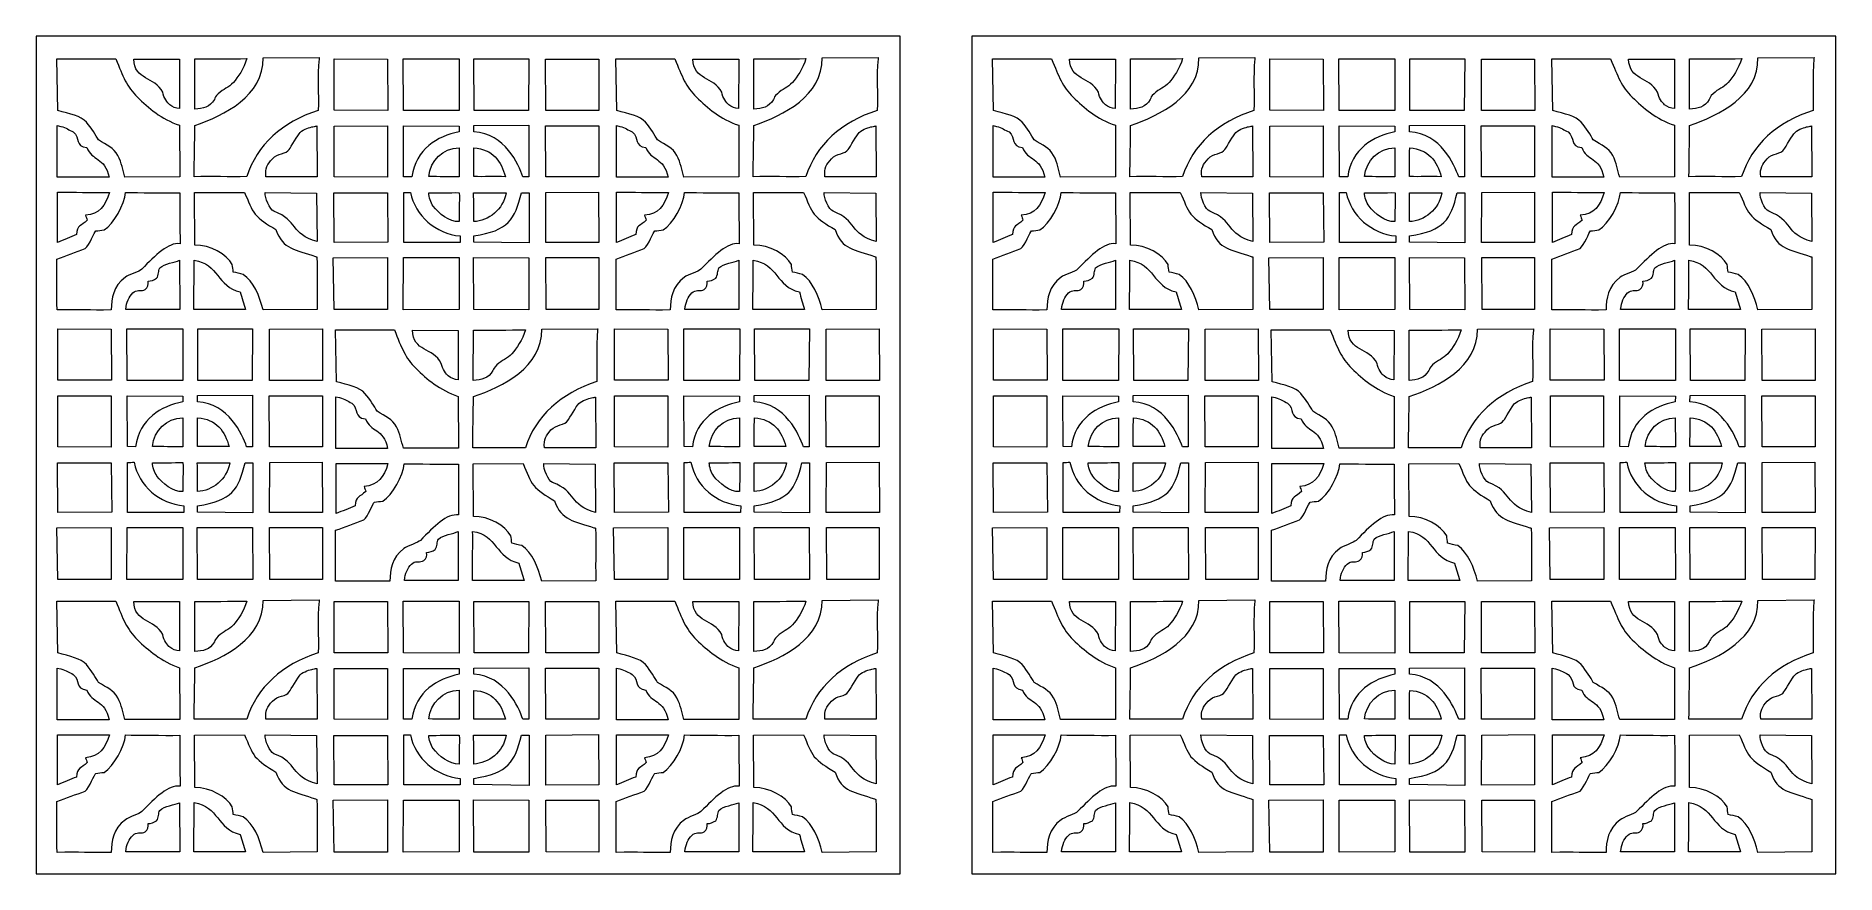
# Model space of a CAD drawing. Header units: centimetres. Extents: x -27.5 to -14.9, y -9.5 to -3.6.
import ezdxf

# ---------------------------------------------------------------- set-up
doc = ezdxf.new("R2010")
doc.units = ezdxf.units.CM
doc.header["$MEASUREMENT"] = 0
doc.layers.add('layer 1', color=7, linetype='Continuous')

msp = doc.modelspace()

# ---------------------------------------------------------------- linework, layer by layer
at = {"layer": 'layer 1', "color": 250, "lineweight": 9}
for points, knots in [([(-27.50001, -3.64187), (-27.50001, -3.64187), (-21.45817, -3.64187), (-21.45817, -3.64187), (-21.45817, -3.64187), (-21.45817, -3.64187), (-21.45817, -9.5), (-21.45817, -9.5), (-21.45817, -9.5), (-21.45817, -9.5), (-27.50001, -9.5), (-27.50001, -9.5), (-27.50001, -9.5), (-27.50001, -9.5), (-27.50001, -3.64187), (-27.50001, -3.64187)], [0, 0, 0, 0, 0.2, 0.2, 0.2, 0.2, 0.4, 0.4, 0.4, 0.4, 0.6, 0.6, 0.6, 0.6, 1, 1, 1, 1]), ([(-20.95817, -3.64187), (-20.95817, -3.64187), (-14.91633, -3.64187), (-14.91633, -3.64187), (-14.91633, -3.64187), (-14.91633, -3.64187), (-14.91633, -9.5), (-14.91633, -9.5), (-14.91633, -9.5), (-14.91633, -9.5), (-20.95817, -9.5), (-20.95817, -9.5), (-20.95817, -9.5), (-20.95817, -9.5), (-20.95817, -3.64187), (-20.95817, -3.64187)], [0, 0, 0, 0, 0.2, 0.2, 0.2, 0.2, 0.4, 0.4, 0.4, 0.4, 0.6, 0.6, 0.6, 0.6, 1, 1, 1, 1]), ([(-19.95298, -4.6275), (-19.95298, -4.6275), (-19.95383, -4.26626), (-19.95383, -4.26626), (-19.95383, -4.26626), (-20.08371, -4.22126), (-20.17226, -4.14481), (-20.24883, -4.07013), (-20.24883, -4.07013), (-20.3254, -3.99545), (-20.34926, -3.92602), (-20.40017, -3.80097), (-20.40017, -3.80097), (-20.40017, -3.80097), (-20.81232, -3.80103), (-20.81232, -3.80103), (-20.81232, -3.80103), (-20.81232, -3.80103), (-20.80521, -4.16297), (-20.80521, -4.16297), (-20.80521, -4.16297), (-20.72289, -4.18613), (-20.64315, -4.20033), (-20.60618, -4.24432), (-20.60618, -4.24432), (-20.5692, -4.28831), (-20.53985, -4.33556), (-20.5218, -4.36833), (-20.5218, -4.36833), (-20.46215, -4.40687), (-20.4144, -4.4229), (-20.38585, -4.47689), (-20.38585, -4.47689), (-20.3573, -4.53089), (-20.35309, -4.57749), (-20.3367, -4.62776), (-20.3367, -4.62776), (-20.3367, -4.62776), (-19.95298, -4.6275), (-19.95298, -4.6275)], [0, 0, 0, 0, 0.09090909, 0.09090909, 0.09090909, 0.09090909, 0.18181818, 0.18181818, 0.18181818, 0.18181818, 0.27272727, 0.27272727, 0.27272727, 0.27272727, 0.36363636, 0.36363636, 0.36363636, 0.36363636, 0.45454545, 0.45454545, 0.45454545, 0.45454545, 0.54545455, 0.54545455, 0.54545455, 0.54545455, 0.63636364, 0.63636364, 0.63636364, 0.63636364, 0.72727273, 0.72727273, 0.72727273, 0.72727273, 0.81818182, 0.81818182, 0.81818182, 0.81818182, 1, 1, 1, 1]), ([(-20.27444, -3.80266), (-20.27058, -3.95389), (-20.13045, -3.92266), (-20.0723, -4.03492), (-20.0723, -4.03492), (-20.06629, -4.07475), (-20.03827, -4.11075), (-20.02324, -4.12202), (-20.02324, -4.12202), (-20.00473, -4.13593), (-19.97977, -4.14881), (-19.9545, -4.1484), (-19.9545, -4.1484), (-19.9545, -4.1484), (-19.95396, -3.80347), (-19.95396, -3.80347), (-19.95396, -3.80347), (-19.95396, -3.80347), (-20.27444, -3.80266), (-20.27444, -3.80266)], [0, 0, 0, 0, 0.16666667, 0.16666667, 0.16666667, 0.16666667, 0.33333333, 0.33333333, 0.33333333, 0.33333333, 0.5, 0.5, 0.5, 0.5, 0.66666667, 0.66666667, 0.66666667, 0.66666667, 1, 1, 1, 1]), ([(-19.37043, -3.7951), (-19.36595, -4.06079), (-19.64092, -4.19634), (-19.84812, -4.26666), (-19.84812, -4.26666), (-19.84816, -4.38139), (-19.8525, -4.51088), (-19.85258, -4.6256), (-19.85258, -4.6256), (-19.73009, -4.62358), (-19.6067, -4.62676), (-19.48424, -4.62474), (-19.48424, -4.62474), (-19.41494, -4.40369), (-19.23629, -4.24225), (-18.98519, -4.16209), (-18.98519, -4.16209), (-18.98038, -4.04155), (-18.99175, -3.93011), (-18.97949, -3.80032), (-18.97949, -3.80032), (-18.97949, -3.80032), (-18.97842, -3.79239), (-18.97842, -3.79239), (-18.97842, -3.79239), (-18.97842, -3.79239), (-19.37043, -3.7951), (-19.37043, -3.7951)], [0, 0, 0, 0, 0.125, 0.125, 0.125, 0.125, 0.25, 0.25, 0.25, 0.25, 0.375, 0.375, 0.375, 0.375, 0.5, 0.5, 0.5, 0.5, 0.625, 0.625, 0.625, 0.625, 0.75, 0.75, 0.75, 0.75, 1, 1, 1, 1]), ([(-19.84822, -3.80243), (-19.84822, -3.80243), (-19.84826, -3.82633), (-19.84826, -3.82633), (-19.84826, -3.82633), (-19.84839, -3.93522), (-19.84856, -4.04413), (-19.84869, -4.15302), (-19.84869, -4.15302), (-19.79103, -4.1484), (-19.74211, -4.14268), (-19.7111, -4.0846), (-19.7111, -4.0846), (-19.70411, -4.07149), (-19.70544, -4.06644), (-19.68393, -4.04522), (-19.68393, -4.04522), (-19.64867, -4.01042), (-19.6106, -4.00329), (-19.57847, -3.9667), (-19.57847, -3.9667), (-19.54634, -3.93012), (-19.5047, -3.87093), (-19.48392, -3.79982), (-19.48392, -3.79982), (-19.60417, -3.8018), (-19.72795, -3.80263), (-19.84822, -3.80243)], [0, 0, 0, 0, 0.125, 0.125, 0.125, 0.125, 0.25, 0.25, 0.25, 0.25, 0.375, 0.375, 0.375, 0.375, 0.5, 0.5, 0.5, 0.5, 0.625, 0.625, 0.625, 0.625, 0.75, 0.75, 0.75, 0.75, 1, 1, 1, 1]), ([(-18.87433, -3.80237), (-18.87433, -3.80237), (-18.8742, -4.16135), (-18.8742, -4.16135), (-18.8742, -4.16135), (-18.8742, -4.16135), (-18.49846, -4.16173), (-18.49846, -4.16173), (-18.49846, -4.16173), (-18.49846, -4.16173), (-18.50109, -3.8042), (-18.50109, -3.8042), (-18.50109, -3.8042), (-18.50109, -3.8042), (-18.87433, -3.80237), (-18.87433, -3.80237)], [0, 0, 0, 0, 0.2, 0.2, 0.2, 0.2, 0.4, 0.4, 0.4, 0.4, 0.6, 0.6, 0.6, 0.6, 1, 1, 1, 1]), ([(-18.39091, -3.8013), (-18.39091, -3.8013), (-18.38997, -4.16253), (-18.38997, -4.16253), (-18.38997, -4.16253), (-18.38997, -4.16253), (-17.99977, -4.16362), (-17.99977, -4.16362), (-17.99977, -4.16362), (-17.99977, -4.16362), (-17.99944, -3.80163), (-17.99944, -3.80163), (-17.99944, -3.80163), (-17.99944, -3.80163), (-18.39091, -3.8013), (-18.39091, -3.8013)], [0, 0, 0, 0, 0.2, 0.2, 0.2, 0.2, 0.4, 0.4, 0.4, 0.4, 0.6, 0.6, 0.6, 0.6, 1, 1, 1, 1]), ([(-17.89618, -3.80239), (-17.89618, -3.80239), (-17.8945, -4.16268), (-17.8945, -4.16268), (-17.8945, -4.16268), (-17.8945, -4.16268), (-17.51513, -4.16268), (-17.51513, -4.16268), (-17.51513, -4.16268), (-17.51513, -4.16268), (-17.51217, -3.80259), (-17.51217, -3.80259), (-17.51217, -3.80259), (-17.51217, -3.80259), (-17.89618, -3.80239), (-17.89618, -3.80239)], [0, 0, 0, 0, 0.2, 0.2, 0.2, 0.2, 0.4, 0.4, 0.4, 0.4, 0.6, 0.6, 0.6, 0.6, 1, 1, 1, 1]), ([(-17.39527, -3.80314), (-17.39527, -3.80314), (-17.3943, -4.16223), (-17.3943, -4.16223), (-17.3943, -4.16223), (-17.3943, -4.16223), (-17.02292, -4.16246), (-17.02292, -4.16246), (-17.02292, -4.16246), (-17.02292, -4.16246), (-17.02337, -3.80276), (-17.02337, -3.80276), (-17.02337, -3.80276), (-17.02337, -3.80276), (-17.39527, -3.80314), (-17.39527, -3.80314)], [0, 0, 0, 0, 0.2, 0.2, 0.2, 0.2, 0.4, 0.4, 0.4, 0.4, 0.6, 0.6, 0.6, 0.6, 1, 1, 1, 1]), ([(-16.04459, -4.6275), (-16.04459, -4.6275), (-16.04544, -4.26626), (-16.04544, -4.26626), (-16.04544, -4.26626), (-16.17532, -4.22126), (-16.26387, -4.14481), (-16.34044, -4.07013), (-16.34044, -4.07013), (-16.41701, -3.99545), (-16.44087, -3.92602), (-16.49178, -3.80097), (-16.49178, -3.80097), (-16.49178, -3.80097), (-16.90393, -3.80103), (-16.90393, -3.80103), (-16.90393, -3.80103), (-16.90393, -3.80103), (-16.89682, -4.16297), (-16.89682, -4.16297), (-16.89682, -4.16297), (-16.8145, -4.18613), (-16.73476, -4.20033), (-16.69779, -4.24432), (-16.69779, -4.24432), (-16.66081, -4.28831), (-16.63146, -4.33556), (-16.61342, -4.36833), (-16.61342, -4.36833), (-16.55376, -4.40687), (-16.50602, -4.4229), (-16.47746, -4.47689), (-16.47746, -4.47689), (-16.44891, -4.53089), (-16.44471, -4.57749), (-16.42832, -4.62776), (-16.42832, -4.62776), (-16.42832, -4.62776), (-16.04459, -4.6275), (-16.04459, -4.6275)], [0, 0, 0, 0, 0.09090909, 0.09090909, 0.09090909, 0.09090909, 0.18181818, 0.18181818, 0.18181818, 0.18181818, 0.27272727, 0.27272727, 0.27272727, 0.27272727, 0.36363636, 0.36363636, 0.36363636, 0.36363636, 0.45454545, 0.45454545, 0.45454545, 0.45454545, 0.54545455, 0.54545455, 0.54545455, 0.54545455, 0.63636364, 0.63636364, 0.63636364, 0.63636364, 0.72727273, 0.72727273, 0.72727273, 0.72727273, 0.81818182, 0.81818182, 0.81818182, 0.81818182, 1, 1, 1, 1]), ([(-16.36605, -3.80266), (-16.36219, -3.95389), (-16.22207, -3.92266), (-16.16391, -4.03492), (-16.16391, -4.03492), (-16.1579, -4.07475), (-16.12988, -4.11075), (-16.11485, -4.12202), (-16.11485, -4.12202), (-16.09635, -4.13593), (-16.07138, -4.14881), (-16.04611, -4.1484), (-16.04611, -4.1484), (-16.04611, -4.1484), (-16.04557, -3.80347), (-16.04557, -3.80347), (-16.04557, -3.80347), (-16.04557, -3.80347), (-16.36605, -3.80266), (-16.36605, -3.80266)], [0, 0, 0, 0, 0.16666667, 0.16666667, 0.16666667, 0.16666667, 0.33333333, 0.33333333, 0.33333333, 0.33333333, 0.5, 0.5, 0.5, 0.5, 0.66666667, 0.66666667, 0.66666667, 0.66666667, 1, 1, 1, 1]), ([(-15.46204, -3.7951), (-15.45757, -4.06079), (-15.73253, -4.19634), (-15.93974, -4.26666), (-15.93974, -4.26666), (-15.93977, -4.38139), (-15.94411, -4.51088), (-15.94419, -4.6256), (-15.94419, -4.6256), (-15.8217, -4.62358), (-15.69831, -4.62676), (-15.57586, -4.62474), (-15.57586, -4.62474), (-15.50655, -4.40369), (-15.32791, -4.24225), (-15.0768, -4.16209), (-15.0768, -4.16209), (-15.07199, -4.04155), (-15.08336, -3.93011), (-15.0711, -3.80032), (-15.0711, -3.80032), (-15.0711, -3.80032), (-15.07003, -3.79239), (-15.07003, -3.79239), (-15.07003, -3.79239), (-15.07003, -3.79239), (-15.46204, -3.7951), (-15.46204, -3.7951)], [0, 0, 0, 0, 0.125, 0.125, 0.125, 0.125, 0.25, 0.25, 0.25, 0.25, 0.375, 0.375, 0.375, 0.375, 0.5, 0.5, 0.5, 0.5, 0.625, 0.625, 0.625, 0.625, 0.75, 0.75, 0.75, 0.75, 1, 1, 1, 1]), ([(-15.93984, -3.80243), (-15.93984, -3.80243), (-15.93987, -3.82633), (-15.93987, -3.82633), (-15.93987, -3.82633), (-15.94, -3.93522), (-15.94017, -4.04413), (-15.9403, -4.15302), (-15.9403, -4.15302), (-15.88264, -4.1484), (-15.83373, -4.14268), (-15.80271, -4.0846), (-15.80271, -4.0846), (-15.79572, -4.07149), (-15.79706, -4.06644), (-15.77555, -4.04522), (-15.77555, -4.04522), (-15.74029, -4.01042), (-15.70221, -4.00329), (-15.67008, -3.9667), (-15.67008, -3.9667), (-15.63795, -3.93012), (-15.59631, -3.87093), (-15.57553, -3.79982), (-15.57553, -3.79982), (-15.69578, -3.8018), (-15.81956, -3.80263), (-15.93984, -3.80243)], [0, 0, 0, 0, 0.125, 0.125, 0.125, 0.125, 0.25, 0.25, 0.25, 0.25, 0.375, 0.375, 0.375, 0.375, 0.5, 0.5, 0.5, 0.5, 0.625, 0.625, 0.625, 0.625, 0.75, 0.75, 0.75, 0.75, 1, 1, 1, 1]), ([(-20.78498, -4.27359), (-20.78498, -4.27359), (-20.80911, -4.26867), (-20.80911, -4.26867), (-20.80911, -4.26867), (-20.80911, -4.26867), (-20.80917, -4.62974), (-20.80917, -4.62974), (-20.80917, -4.62974), (-20.68863, -4.62969), (-20.56804, -4.62964), (-20.4475, -4.62959), (-20.4475, -4.62959), (-20.47665, -4.48534), (-20.56756, -4.51654), (-20.60259, -4.42214), (-20.60259, -4.42214), (-20.68796, -4.41234), (-20.64708, -4.35481), (-20.69773, -4.31287), (-20.69773, -4.31287), (-20.72822, -4.2978), (-20.74477, -4.28485), (-20.78498, -4.27359)], [0, 0, 0, 0, 0.14285714, 0.14285714, 0.14285714, 0.14285714, 0.28571429, 0.28571429, 0.28571429, 0.28571429, 0.42857143, 0.42857143, 0.42857143, 0.42857143, 0.57142857, 0.57142857, 0.57142857, 0.57142857, 0.71428571, 0.71428571, 0.71428571, 0.71428571, 1, 1, 1, 1]), ([(-19.02298, -4.27604), (-19.04064, -4.27954), (-19.08712, -4.29227), (-19.11098, -4.31583), (-19.11098, -4.31583), (-19.12826, -4.33292), (-19.17519, -4.41805), (-19.18843, -4.43492), (-19.18843, -4.43492), (-19.20687, -4.46744), (-19.27062, -4.45997), (-19.3055, -4.50006), (-19.3055, -4.50006), (-19.34038, -4.54015), (-19.35771, -4.56396), (-19.35091, -4.62529), (-19.35091, -4.62529), (-19.35091, -4.62529), (-18.99273, -4.62576), (-18.99273, -4.62576), (-18.99273, -4.62576), (-18.99273, -4.62576), (-18.99501, -4.27063), (-18.99501, -4.27063), (-18.99501, -4.27063), (-19.00085, -4.27072), (-19.00533, -4.27253), (-19.02298, -4.27604)], [0, 0, 0, 0, 0.125, 0.125, 0.125, 0.125, 0.25, 0.25, 0.25, 0.25, 0.375, 0.375, 0.375, 0.375, 0.5, 0.5, 0.5, 0.5, 0.625, 0.625, 0.625, 0.625, 0.75, 0.75, 0.75, 0.75, 1, 1, 1, 1]), ([(-18.5013, -4.27058), (-18.5013, -4.27058), (-18.87381, -4.27141), (-18.87381, -4.27141), (-18.87381, -4.27141), (-18.87381, -4.27141), (-18.87407, -4.6266), (-18.87407, -4.6266), (-18.87407, -4.6266), (-18.87407, -4.6266), (-18.50145, -4.62794), (-18.50145, -4.62794), (-18.50145, -4.62794), (-18.50145, -4.62794), (-18.5013, -4.27058), (-18.5013, -4.27058)], [0, 0, 0, 0, 0.2, 0.2, 0.2, 0.2, 0.4, 0.4, 0.4, 0.4, 0.6, 0.6, 0.6, 0.6, 1, 1, 1, 1]), ([(-18.388, -4.62546), (-18.388, -4.62546), (-18.32982, -4.6265), (-18.32982, -4.6265), (-18.32982, -4.6265), (-18.30508, -4.43119), (-18.15194, -4.34345), (-18.00078, -4.31178), (-18.00078, -4.31178), (-18.00078, -4.31178), (-17.99984, -4.27181), (-17.99984, -4.27181), (-17.99984, -4.27181), (-17.99984, -4.27181), (-18.38914, -4.2709), (-18.38914, -4.2709), (-18.38914, -4.2709), (-18.38914, -4.2709), (-18.388, -4.62546), (-18.388, -4.62546)], [0, 0, 0, 0, 0.16666667, 0.16666667, 0.16666667, 0.16666667, 0.33333333, 0.33333333, 0.33333333, 0.33333333, 0.5, 0.5, 0.5, 0.5, 0.66666667, 0.66666667, 0.66666667, 0.66666667, 1, 1, 1, 1]), ([(-17.89728, -4.26817), (-17.89728, -4.26817), (-17.89808, -4.31121), (-17.89808, -4.31121), (-17.89808, -4.31121), (-17.67844, -4.32521), (-17.58518, -4.53984), (-17.55417, -4.62583), (-17.55417, -4.62583), (-17.54059, -4.62561), (-17.52697, -4.6261), (-17.51337, -4.62588), (-17.51337, -4.62588), (-17.51337, -4.62588), (-17.51342, -4.26612), (-17.51342, -4.26612), (-17.51342, -4.26612), (-17.51342, -4.26612), (-17.89728, -4.26817), (-17.89728, -4.26817)], [0, 0, 0, 0, 0.16666667, 0.16666667, 0.16666667, 0.16666667, 0.33333333, 0.33333333, 0.33333333, 0.33333333, 0.5, 0.5, 0.5, 0.5, 0.66666667, 0.66666667, 0.66666667, 0.66666667, 1, 1, 1, 1]), ([(-17.02345, -4.26975), (-17.02345, -4.26975), (-17.36752, -4.26955), (-17.36752, -4.26955), (-17.36752, -4.26955), (-17.36752, -4.26955), (-17.39668, -4.27003), (-17.39668, -4.27003), (-17.39668, -4.27003), (-17.39668, -4.27003), (-17.39392, -4.62638), (-17.39392, -4.62638), (-17.39392, -4.62638), (-17.39392, -4.62638), (-17.02339, -4.62608), (-17.02339, -4.62608), (-17.02339, -4.62608), (-17.02339, -4.62608), (-17.02345, -4.26975), (-17.02345, -4.26975)], [0, 0, 0, 0, 0.16666667, 0.16666667, 0.16666667, 0.16666667, 0.33333333, 0.33333333, 0.33333333, 0.33333333, 0.5, 0.5, 0.5, 0.5, 0.66666667, 0.66666667, 0.66666667, 0.66666667, 1, 1, 1, 1]), ([(-16.87659, -4.27359), (-16.87659, -4.27359), (-16.90073, -4.26867), (-16.90073, -4.26867), (-16.90073, -4.26867), (-16.90073, -4.26867), (-16.90079, -4.62974), (-16.90079, -4.62974), (-16.90079, -4.62974), (-16.78024, -4.62969), (-16.65966, -4.62964), (-16.53911, -4.62959), (-16.53911, -4.62959), (-16.56826, -4.48534), (-16.65917, -4.51654), (-16.6942, -4.42214), (-16.6942, -4.42214), (-16.77957, -4.41234), (-16.73869, -4.35481), (-16.78935, -4.31287), (-16.78935, -4.31287), (-16.81984, -4.2978), (-16.83638, -4.28485), (-16.87659, -4.27359)], [0, 0, 0, 0, 0.14285714, 0.14285714, 0.14285714, 0.14285714, 0.28571429, 0.28571429, 0.28571429, 0.28571429, 0.42857143, 0.42857143, 0.42857143, 0.42857143, 0.57142857, 0.57142857, 0.57142857, 0.57142857, 0.71428571, 0.71428571, 0.71428571, 0.71428571, 1, 1, 1, 1]), ([(-15.1146, -4.27604), (-15.13225, -4.27954), (-15.17874, -4.29227), (-15.20259, -4.31583), (-15.20259, -4.31583), (-15.21987, -4.33292), (-15.2668, -4.41805), (-15.28004, -4.43492), (-15.28004, -4.43492), (-15.29848, -4.46744), (-15.36223, -4.45997), (-15.39711, -4.50006), (-15.39711, -4.50006), (-15.43199, -4.54015), (-15.44933, -4.56396), (-15.44252, -4.62529), (-15.44252, -4.62529), (-15.44252, -4.62529), (-15.08434, -4.62576), (-15.08434, -4.62576), (-15.08434, -4.62576), (-15.08434, -4.62576), (-15.08662, -4.27063), (-15.08662, -4.27063), (-15.08662, -4.27063), (-15.09247, -4.27072), (-15.09694, -4.27253), (-15.1146, -4.27604)], [0, 0, 0, 0, 0.125, 0.125, 0.125, 0.125, 0.25, 0.25, 0.25, 0.25, 0.375, 0.375, 0.375, 0.375, 0.5, 0.5, 0.5, 0.5, 0.625, 0.625, 0.625, 0.625, 0.75, 0.75, 0.75, 0.75, 1, 1, 1, 1]), ([(-18.2123, -4.62443), (-18.14078, -4.62445), (-18.0712, -4.62711), (-18.00021, -4.62594), (-18.00021, -4.62594), (-18.00021, -4.62594), (-18.00062, -4.42328), (-18.00062, -4.42328), (-18.00062, -4.42328), (-18.11551, -4.42518), (-18.20015, -4.512), (-18.2123, -4.62443)], [0, 0, 0, 0, 0.25, 0.25, 0.25, 0.25, 0.5, 0.5, 0.5, 0.5, 1, 1, 1, 1]), ([(-17.89658, -4.42477), (-17.89743, -4.49089), (-17.8976, -4.55887), (-17.89847, -4.625), (-17.89847, -4.625), (-17.82457, -4.62572), (-17.75066, -4.62449), (-17.67675, -4.62521), (-17.67675, -4.62521), (-17.70432, -4.51776), (-17.76609, -4.43169), (-17.89658, -4.42477)], [0, 0, 0, 0, 0.25, 0.25, 0.25, 0.25, 0.5, 0.5, 0.5, 0.5, 1, 1, 1, 1]), ([(-20.43219, -5.55687), (-20.43042, -5.47627), (-20.41983, -5.39228), (-20.33361, -5.32829), (-20.33361, -5.32829), (-20.31084, -5.31141), (-20.23432, -5.28792), (-20.21846, -5.27188), (-20.21846, -5.27188), (-20.12147, -5.17372), (-20.03408, -5.08285), (-19.95141, -5.09416), (-19.95141, -5.09416), (-19.95142, -4.97556), (-19.95266, -4.85693), (-19.95267, -4.73831), (-19.95267, -4.73831), (-20.07921, -4.73991), (-20.23403, -4.7365), (-20.33202, -4.73612), (-20.33202, -4.73612), (-20.33913, -4.81901), (-20.41246, -4.9547), (-20.48225, -4.99767), (-20.48225, -4.99767), (-20.50166, -4.99994), (-20.52107, -5.0022), (-20.54048, -5.00446), (-20.54048, -5.00446), (-20.55016, -5.01161), (-20.58493, -5.10443), (-20.61427, -5.12818), (-20.61427, -5.12818), (-20.67997, -5.1526), (-20.74569, -5.17704), (-20.81139, -5.20144), (-20.81139, -5.20144), (-20.81139, -5.32006), (-20.81138, -5.43869), (-20.81136, -5.55729), (-20.81136, -5.55729), (-20.65195, -5.55392), (-20.58635, -5.55928), (-20.43219, -5.55687)], [0, 0, 0, 0, 0.08333333, 0.08333333, 0.08333333, 0.08333333, 0.16666667, 0.16666667, 0.16666667, 0.16666667, 0.25, 0.25, 0.25, 0.25, 0.33333333, 0.33333333, 0.33333333, 0.33333333, 0.41666667, 0.41666667, 0.41666667, 0.41666667, 0.5, 0.5, 0.5, 0.5, 0.58333333, 0.58333333, 0.58333333, 0.58333333, 0.66666667, 0.66666667, 0.66666667, 0.66666667, 0.75, 0.75, 0.75, 0.75, 0.83333333, 0.83333333, 0.83333333, 0.83333333, 1, 1, 1, 1]), ([(-20.80744, -4.7347), (-20.80744, -4.7347), (-20.80749, -5.08471), (-20.80749, -5.08471), (-20.80749, -5.08471), (-20.76308, -5.06648), (-20.71864, -5.04824), (-20.67423, -5.03001), (-20.67423, -5.03001), (-20.67097, -4.96209), (-20.64198, -4.96962), (-20.60004, -4.92961), (-20.60004, -4.92961), (-20.60412, -4.91802), (-20.60821, -4.90642), (-20.61229, -4.89482), (-20.61229, -4.89482), (-20.51373, -4.88721), (-20.47383, -4.82882), (-20.44517, -4.73501), (-20.44517, -4.73501), (-20.44517, -4.73501), (-20.45742, -4.73475), (-20.45742, -4.73475), (-20.45742, -4.73475), (-20.57408, -4.73474), (-20.69078, -4.73472), (-20.80744, -4.7347)], [0, 0, 0, 0, 0.125, 0.125, 0.125, 0.125, 0.25, 0.25, 0.25, 0.25, 0.375, 0.375, 0.375, 0.375, 0.5, 0.5, 0.5, 0.5, 0.625, 0.625, 0.625, 0.625, 0.75, 0.75, 0.75, 0.75, 1, 1, 1, 1]), ([(-19.84995, -4.73677), (-19.84995, -4.73677), (-19.84836, -5.10393), (-19.84836, -5.10393), (-19.84836, -5.10393), (-19.73877, -5.10207), (-19.62521, -5.16853), (-19.58574, -5.23954), (-19.58574, -5.23954), (-19.58351, -5.25701), (-19.58128, -5.27448), (-19.57905, -5.29193), (-19.57905, -5.29193), (-19.55562, -5.29738), (-19.53219, -5.30283), (-19.50878, -5.30828), (-19.50878, -5.30828), (-19.43652, -5.35771), (-19.39539, -5.4584), (-19.3705, -5.55683), (-19.3705, -5.55683), (-19.3705, -5.55683), (-18.99253, -5.55352), (-18.99253, -5.55352), (-18.99253, -5.55352), (-18.99514, -5.39437), (-18.9903, -5.32028), (-18.99418, -5.18658), (-18.99418, -5.18658), (-18.99804, -5.18616), (-19.00109, -5.18436), (-19.00515, -5.18325), (-19.00515, -5.18325), (-19.14153, -5.13471), (-19.23444, -5.13564), (-19.2806, -4.99533), (-19.2806, -4.99533), (-19.34345, -4.95858), (-19.39455, -4.9251), (-19.42555, -4.88792), (-19.42555, -4.88792), (-19.45656, -4.85073), (-19.47067, -4.79978), (-19.5008, -4.73552), (-19.5008, -4.73552), (-19.5008, -4.73552), (-19.84995, -4.73677), (-19.84995, -4.73677)], [0, 0, 0, 0, 0.07692308, 0.07692308, 0.07692308, 0.07692308, 0.15384615, 0.15384615, 0.15384615, 0.15384615, 0.23076923, 0.23076923, 0.23076923, 0.23076923, 0.30769231, 0.30769231, 0.30769231, 0.30769231, 0.38461538, 0.38461538, 0.38461538, 0.38461538, 0.46153846, 0.46153846, 0.46153846, 0.46153846, 0.53846154, 0.53846154, 0.53846154, 0.53846154, 0.61538462, 0.61538462, 0.61538462, 0.61538462, 0.69230769, 0.69230769, 0.69230769, 0.69230769, 0.76923077, 0.76923077, 0.76923077, 0.76923077, 0.84615385, 0.84615385, 0.84615385, 0.84615385, 1, 1, 1, 1]), ([(-19.35587, -4.7351), (-19.35958, -4.77293), (-19.32521, -4.85463), (-19.29438, -4.86721), (-19.29438, -4.86721), (-19.12532, -4.92961), (-19.18043, -5.02698), (-18.99339, -5.07808), (-18.99339, -5.07808), (-18.99339, -5.07808), (-18.99625, -4.73991), (-18.99625, -4.73991), (-18.99625, -4.73991), (-18.99625, -4.73991), (-19.35587, -4.7351), (-19.35587, -4.7351)], [0, 0, 0, 0, 0.2, 0.2, 0.2, 0.2, 0.4, 0.4, 0.4, 0.4, 0.6, 0.6, 0.6, 0.6, 1, 1, 1, 1]), ([(-18.87587, -4.73912), (-18.87587, -4.73912), (-18.87402, -5.08472), (-18.87402, -5.08472), (-18.87402, -5.08472), (-18.87402, -5.08472), (-18.49743, -5.08395), (-18.49743, -5.08395), (-18.49743, -5.08395), (-18.49743, -5.08395), (-18.50113, -4.73875), (-18.50113, -4.73875), (-18.50113, -4.73875), (-18.50113, -4.73875), (-18.87587, -4.73912), (-18.87587, -4.73912)], [0, 0, 0, 0, 0.2, 0.2, 0.2, 0.2, 0.4, 0.4, 0.4, 0.4, 0.6, 0.6, 0.6, 0.6, 1, 1, 1, 1]), ([(-18.38653, -4.73555), (-18.38654, -4.85222), (-18.38654, -4.96891), (-18.38656, -5.08556), (-18.38656, -5.08556), (-18.38656, -5.08556), (-17.99282, -5.0852), (-17.99282, -5.0852), (-17.99282, -5.0852), (-17.99282, -5.0852), (-17.99245, -5.03993), (-17.99245, -5.03993), (-17.99245, -5.03993), (-18.16428, -5.0219), (-18.30778, -4.90114), (-18.33987, -4.73478), (-18.33987, -4.73478), (-18.35543, -4.73503), (-18.371, -4.73529), (-18.38653, -4.73555)], [0, 0, 0, 0, 0.16666667, 0.16666667, 0.16666667, 0.16666667, 0.33333333, 0.33333333, 0.33333333, 0.33333333, 0.5, 0.5, 0.5, 0.5, 0.66666667, 0.66666667, 0.66666667, 0.66666667, 1, 1, 1, 1]), ([(-18.21255, -4.73915), (-18.21141, -4.76837), (-18.19959, -4.80614), (-18.18078, -4.83133), (-18.18078, -4.83133), (-18.14354, -4.88115), (-18.06752, -4.94376), (-18.00035, -4.93959), (-18.00035, -4.93959), (-18.00022, -4.87348), (-17.99778, -4.8032), (-17.99887, -4.73711), (-17.99887, -4.73711), (-18.065, -4.73626), (-18.14644, -4.74), (-18.21255, -4.73915)], [0, 0, 0, 0, 0.2, 0.2, 0.2, 0.2, 0.4, 0.4, 0.4, 0.4, 0.6, 0.6, 0.6, 0.6, 1, 1, 1, 1]), ([(-17.89891, -4.73821), (-17.89785, -4.80235), (-17.8989, -4.87516), (-17.89784, -4.93931), (-17.89784, -4.93931), (-17.79461, -4.93483), (-17.69043, -4.85587), (-17.67226, -4.73794), (-17.67226, -4.73794), (-17.67226, -4.73794), (-17.89891, -4.73821), (-17.89891, -4.73821)], [0, 0, 0, 0, 0.25, 0.25, 0.25, 0.25, 0.5, 0.5, 0.5, 0.5, 1, 1, 1, 1]), ([(-17.5113, -4.73762), (-17.5113, -4.73762), (-17.56438, -4.73811), (-17.56438, -4.73811), (-17.56438, -4.73811), (-17.6106, -4.92475), (-17.65397, -5.00239), (-17.89729, -5.0395), (-17.89729, -5.0395), (-17.89729, -5.0395), (-17.89764, -5.08322), (-17.89764, -5.08322), (-17.89764, -5.08322), (-17.89764, -5.08322), (-17.51151, -5.08862), (-17.51151, -5.08862), (-17.51151, -5.08862), (-17.51151, -5.08862), (-17.5113, -4.73762), (-17.5113, -4.73762)], [0, 0, 0, 0, 0.16666667, 0.16666667, 0.16666667, 0.16666667, 0.33333333, 0.33333333, 0.33333333, 0.33333333, 0.5, 0.5, 0.5, 0.5, 0.66666667, 0.66666667, 0.66666667, 0.66666667, 1, 1, 1, 1]), ([(-17.02496, -4.73305), (-17.02496, -4.73305), (-17.39285, -4.73666), (-17.39285, -4.73666), (-17.39285, -4.73666), (-17.39285, -4.73666), (-17.39378, -5.08594), (-17.39378, -5.08594), (-17.39378, -5.08594), (-17.39378, -5.08594), (-17.02316, -5.08474), (-17.02316, -5.08474), (-17.02316, -5.08474), (-17.02316, -5.08474), (-17.02496, -4.73305), (-17.02496, -4.73305)], [0, 0, 0, 0, 0.2, 0.2, 0.2, 0.2, 0.4, 0.4, 0.4, 0.4, 0.6, 0.6, 0.6, 0.6, 1, 1, 1, 1]), ([(-16.5238, -5.55687), (-16.52203, -5.47627), (-16.51144, -5.39228), (-16.42522, -5.32829), (-16.42522, -5.32829), (-16.40246, -5.31141), (-16.32594, -5.28792), (-16.31007, -5.27188), (-16.31007, -5.27188), (-16.21308, -5.17372), (-16.1257, -5.08285), (-16.04302, -5.09416), (-16.04302, -5.09416), (-16.04303, -4.97556), (-16.04428, -4.85693), (-16.04428, -4.73831), (-16.04428, -4.73831), (-16.17082, -4.73991), (-16.32564, -4.7365), (-16.42363, -4.73612), (-16.42363, -4.73612), (-16.43074, -4.81901), (-16.50407, -4.9547), (-16.57386, -4.99767), (-16.57386, -4.99767), (-16.59327, -4.99994), (-16.61268, -5.0022), (-16.63209, -5.00446), (-16.63209, -5.00446), (-16.64177, -5.01161), (-16.67654, -5.10443), (-16.70588, -5.12818), (-16.70588, -5.12818), (-16.77158, -5.1526), (-16.83731, -5.17704), (-16.903, -5.20144), (-16.903, -5.20144), (-16.903, -5.32006), (-16.90299, -5.43869), (-16.90297, -5.55729), (-16.90297, -5.55729), (-16.74356, -5.55392), (-16.67796, -5.55928), (-16.5238, -5.55687)], [0, 0, 0, 0, 0.08333333, 0.08333333, 0.08333333, 0.08333333, 0.16666667, 0.16666667, 0.16666667, 0.16666667, 0.25, 0.25, 0.25, 0.25, 0.33333333, 0.33333333, 0.33333333, 0.33333333, 0.41666667, 0.41666667, 0.41666667, 0.41666667, 0.5, 0.5, 0.5, 0.5, 0.58333333, 0.58333333, 0.58333333, 0.58333333, 0.66666667, 0.66666667, 0.66666667, 0.66666667, 0.75, 0.75, 0.75, 0.75, 0.83333333, 0.83333333, 0.83333333, 0.83333333, 1, 1, 1, 1]), ([(-16.89905, -4.7347), (-16.89905, -4.7347), (-16.8991, -5.08471), (-16.8991, -5.08471), (-16.8991, -5.08471), (-16.85469, -5.06648), (-16.81025, -5.04824), (-16.76584, -5.03001), (-16.76584, -5.03001), (-16.76258, -4.96209), (-16.7336, -4.96962), (-16.69165, -4.92961), (-16.69165, -4.92961), (-16.69573, -4.91802), (-16.69982, -4.90642), (-16.7039, -4.89482), (-16.7039, -4.89482), (-16.60534, -4.88721), (-16.56544, -4.82882), (-16.53678, -4.73501), (-16.53678, -4.73501), (-16.53678, -4.73501), (-16.54904, -4.73475), (-16.54904, -4.73475), (-16.54904, -4.73475), (-16.66569, -4.73474), (-16.78239, -4.73472), (-16.89905, -4.7347)], [0, 0, 0, 0, 0.125, 0.125, 0.125, 0.125, 0.25, 0.25, 0.25, 0.25, 0.375, 0.375, 0.375, 0.375, 0.5, 0.5, 0.5, 0.5, 0.625, 0.625, 0.625, 0.625, 0.75, 0.75, 0.75, 0.75, 1, 1, 1, 1]), ([(-15.94157, -4.73677), (-15.94157, -4.73677), (-15.93997, -5.10393), (-15.93997, -5.10393), (-15.93997, -5.10393), (-15.83038, -5.10207), (-15.71682, -5.16853), (-15.67736, -5.23954), (-15.67736, -5.23954), (-15.67512, -5.25701), (-15.67289, -5.27448), (-15.67066, -5.29193), (-15.67066, -5.29193), (-15.64724, -5.29738), (-15.6238, -5.30283), (-15.60039, -5.30828), (-15.60039, -5.30828), (-15.52814, -5.35771), (-15.487, -5.4584), (-15.46211, -5.55683), (-15.46211, -5.55683), (-15.46211, -5.55683), (-15.08414, -5.55352), (-15.08414, -5.55352), (-15.08414, -5.55352), (-15.08675, -5.39437), (-15.08191, -5.32028), (-15.08579, -5.18658), (-15.08579, -5.18658), (-15.08966, -5.18616), (-15.0927, -5.18436), (-15.09676, -5.18325), (-15.09676, -5.18325), (-15.23314, -5.13471), (-15.32605, -5.13564), (-15.37221, -4.99533), (-15.37221, -4.99533), (-15.43506, -4.95858), (-15.48616, -4.9251), (-15.51716, -4.88792), (-15.51716, -4.88792), (-15.54817, -4.85073), (-15.56228, -4.79978), (-15.59241, -4.73552), (-15.59241, -4.73552), (-15.59241, -4.73552), (-15.94157, -4.73677), (-15.94157, -4.73677)], [0, 0, 0, 0, 0.07692308, 0.07692308, 0.07692308, 0.07692308, 0.15384615, 0.15384615, 0.15384615, 0.15384615, 0.23076923, 0.23076923, 0.23076923, 0.23076923, 0.30769231, 0.30769231, 0.30769231, 0.30769231, 0.38461538, 0.38461538, 0.38461538, 0.38461538, 0.46153846, 0.46153846, 0.46153846, 0.46153846, 0.53846154, 0.53846154, 0.53846154, 0.53846154, 0.61538462, 0.61538462, 0.61538462, 0.61538462, 0.69230769, 0.69230769, 0.69230769, 0.69230769, 0.76923077, 0.76923077, 0.76923077, 0.76923077, 0.84615385, 0.84615385, 0.84615385, 0.84615385, 1, 1, 1, 1]), ([(-15.44748, -4.7351), (-15.4512, -4.77293), (-15.41682, -4.85463), (-15.38599, -4.86721), (-15.38599, -4.86721), (-15.21693, -4.92961), (-15.27204, -5.02698), (-15.085, -5.07808), (-15.085, -5.07808), (-15.085, -5.07808), (-15.08786, -4.73991), (-15.08786, -4.73991), (-15.08786, -4.73991), (-15.08786, -4.73991), (-15.44748, -4.7351), (-15.44748, -4.7351)], [0, 0, 0, 0, 0.2, 0.2, 0.2, 0.2, 0.4, 0.4, 0.4, 0.4, 0.6, 0.6, 0.6, 0.6, 1, 1, 1, 1]), ([(-19.95391, -5.20983), (-19.98932, -5.22545), (-20.05912, -5.23198), (-20.09216, -5.26312), (-20.09216, -5.26312), (-20.10449, -5.28465), (-20.09765, -5.31176), (-20.115, -5.33579), (-20.115, -5.33579), (-20.13534, -5.34914), (-20.15261, -5.35388), (-20.17479, -5.35619), (-20.17479, -5.35619), (-20.17062, -5.37645), (-20.17669, -5.40045), (-20.1954, -5.41295), (-20.1954, -5.41295), (-20.22109, -5.42888), (-20.24477, -5.41256), (-20.27143, -5.43043), (-20.27143, -5.43043), (-20.29809, -5.44831), (-20.32178, -5.49133), (-20.3276, -5.53181), (-20.3276, -5.53181), (-20.3276, -5.53181), (-20.33063, -5.55282), (-20.33063, -5.55282), (-20.33063, -5.55282), (-20.33063, -5.55282), (-19.9536, -5.55292), (-19.9536, -5.55292), (-19.9536, -5.55292), (-19.9536, -5.55292), (-19.95391, -5.20983), (-19.95391, -5.20983)], [0, 0, 0, 0, 0.1, 0.1, 0.1, 0.1, 0.2, 0.2, 0.2, 0.2, 0.3, 0.3, 0.3, 0.3, 0.4, 0.4, 0.4, 0.4, 0.5, 0.5, 0.5, 0.5, 0.6, 0.6, 0.6, 0.6, 0.7, 0.7, 0.7, 0.7, 0.8, 0.8, 0.8, 0.8, 1, 1, 1, 1]), ([(-19.85475, -5.55316), (-19.73419, -5.55312), (-19.6136, -5.55307), (-19.49306, -5.55302), (-19.49306, -5.55302), (-19.50541, -5.5124), (-19.51774, -5.47175), (-19.53008, -5.43113), (-19.53008, -5.43113), (-19.69211, -5.39472), (-19.68073, -5.23403), (-19.85358, -5.20907), (-19.85358, -5.20907), (-19.85002, -5.27205), (-19.85598, -5.4342), (-19.85475, -5.55316)], [0, 0, 0, 0, 0.2, 0.2, 0.2, 0.2, 0.4, 0.4, 0.4, 0.4, 0.6, 0.6, 0.6, 0.6, 1, 1, 1, 1]), ([(-18.88067, -5.19289), (-18.88067, -5.19289), (-18.87468, -5.55448), (-18.87468, -5.55448), (-18.87468, -5.55448), (-18.87468, -5.55448), (-18.50107, -5.55483), (-18.50107, -5.55483), (-18.50107, -5.55483), (-18.50107, -5.55483), (-18.50123, -5.19047), (-18.50123, -5.19047), (-18.50123, -5.19047), (-18.50123, -5.19047), (-18.88067, -5.19289), (-18.88067, -5.19289)], [0, 0, 0, 0, 0.2, 0.2, 0.2, 0.2, 0.4, 0.4, 0.4, 0.4, 0.6, 0.6, 0.6, 0.6, 1, 1, 1, 1]), ([(-18.0003, -5.19128), (-18.0003, -5.19128), (-18.38982, -5.19143), (-18.38982, -5.19143), (-18.38982, -5.19143), (-18.38982, -5.19143), (-18.39055, -5.555), (-18.39055, -5.555), (-18.39055, -5.555), (-18.39055, -5.555), (-17.99986, -5.55412), (-17.99986, -5.55412), (-17.99986, -5.55412), (-17.99986, -5.55412), (-18.0003, -5.19128), (-18.0003, -5.19128)], [0, 0, 0, 0, 0.2, 0.2, 0.2, 0.2, 0.4, 0.4, 0.4, 0.4, 0.6, 0.6, 0.6, 0.6, 1, 1, 1, 1]), ([(-17.89907, -5.19045), (-17.89907, -5.19045), (-17.89655, -5.55492), (-17.89655, -5.55492), (-17.89655, -5.55492), (-17.89655, -5.55492), (-17.51179, -5.55534), (-17.51179, -5.55534), (-17.51179, -5.55534), (-17.51179, -5.55534), (-17.51323, -5.19151), (-17.51323, -5.19151), (-17.51323, -5.19151), (-17.51323, -5.19151), (-17.89907, -5.19045), (-17.89907, -5.19045)], [0, 0, 0, 0, 0.2, 0.2, 0.2, 0.2, 0.4, 0.4, 0.4, 0.4, 0.6, 0.6, 0.6, 0.6, 1, 1, 1, 1]), ([(-17.39329, -5.19133), (-17.39329, -5.19133), (-17.39102, -5.55341), (-17.39102, -5.55341), (-17.39102, -5.55341), (-17.39102, -5.55341), (-17.02419, -5.55431), (-17.02419, -5.55431), (-17.02419, -5.55431), (-17.02419, -5.55431), (-17.02367, -5.1911), (-17.02367, -5.1911), (-17.02367, -5.1911), (-17.02367, -5.1911), (-17.39329, -5.19133), (-17.39329, -5.19133)], [0, 0, 0, 0, 0.2, 0.2, 0.2, 0.2, 0.4, 0.4, 0.4, 0.4, 0.6, 0.6, 0.6, 0.6, 1, 1, 1, 1]), ([(-16.04552, -5.20983), (-16.08093, -5.22545), (-16.15073, -5.23198), (-16.18378, -5.26312), (-16.18378, -5.26312), (-16.1961, -5.28465), (-16.18926, -5.31176), (-16.20661, -5.33579), (-16.20661, -5.33579), (-16.22696, -5.34914), (-16.24422, -5.35388), (-16.2664, -5.35619), (-16.2664, -5.35619), (-16.26223, -5.37645), (-16.2683, -5.40045), (-16.28702, -5.41295), (-16.28702, -5.41295), (-16.31271, -5.42888), (-16.33638, -5.41256), (-16.36304, -5.43043), (-16.36304, -5.43043), (-16.38971, -5.44831), (-16.41339, -5.49133), (-16.41922, -5.53181), (-16.41922, -5.53181), (-16.41922, -5.53181), (-16.42224, -5.55282), (-16.42224, -5.55282), (-16.42224, -5.55282), (-16.42224, -5.55282), (-16.04521, -5.55292), (-16.04521, -5.55292), (-16.04521, -5.55292), (-16.04521, -5.55292), (-16.04552, -5.20983), (-16.04552, -5.20983)], [0, 0, 0, 0, 0.1, 0.1, 0.1, 0.1, 0.2, 0.2, 0.2, 0.2, 0.3, 0.3, 0.3, 0.3, 0.4, 0.4, 0.4, 0.4, 0.5, 0.5, 0.5, 0.5, 0.6, 0.6, 0.6, 0.6, 0.7, 0.7, 0.7, 0.7, 0.8, 0.8, 0.8, 0.8, 1, 1, 1, 1]), ([(-15.94636, -5.55316), (-15.8258, -5.55312), (-15.70522, -5.55307), (-15.58467, -5.55302), (-15.58467, -5.55302), (-15.59702, -5.5124), (-15.60935, -5.47175), (-15.62169, -5.43113), (-15.62169, -5.43113), (-15.78372, -5.39472), (-15.77234, -5.23403), (-15.94519, -5.20907), (-15.94519, -5.20907), (-15.94163, -5.27205), (-15.94759, -5.4342), (-15.94636, -5.55316)], [0, 0, 0, 0, 0.2, 0.2, 0.2, 0.2, 0.4, 0.4, 0.4, 0.4, 0.6, 0.6, 0.6, 0.6, 1, 1, 1, 1]), ([(-20.80599, -5.68944), (-20.80599, -5.68944), (-20.80586, -6.04841), (-20.80586, -6.04841), (-20.80586, -6.04841), (-20.80586, -6.04841), (-20.43012, -6.0488), (-20.43012, -6.0488), (-20.43012, -6.0488), (-20.43012, -6.0488), (-20.43275, -5.69127), (-20.43275, -5.69127), (-20.43275, -5.69127), (-20.43275, -5.69127), (-20.80599, -5.68944), (-20.80599, -5.68944)], [0, 0, 0, 0, 0.2, 0.2, 0.2, 0.2, 0.4, 0.4, 0.4, 0.4, 0.6, 0.6, 0.6, 0.6, 1, 1, 1, 1]), ([(-20.32257, -5.68836), (-20.32257, -5.68836), (-20.32162, -6.0496), (-20.32162, -6.0496), (-20.32162, -6.0496), (-20.32162, -6.0496), (-19.93143, -6.05069), (-19.93143, -6.05069), (-19.93143, -6.05069), (-19.93143, -6.05069), (-19.93109, -5.68869), (-19.93109, -5.68869), (-19.93109, -5.68869), (-19.93109, -5.68869), (-20.32257, -5.68836), (-20.32257, -5.68836)], [0, 0, 0, 0, 0.2, 0.2, 0.2, 0.2, 0.4, 0.4, 0.4, 0.4, 0.6, 0.6, 0.6, 0.6, 1, 1, 1, 1]), ([(-19.82783, -5.68946), (-19.82783, -5.68946), (-19.82616, -6.04975), (-19.82616, -6.04975), (-19.82616, -6.04975), (-19.82616, -6.04975), (-19.44678, -6.04975), (-19.44678, -6.04975), (-19.44678, -6.04975), (-19.44678, -6.04975), (-19.44383, -5.68966), (-19.44383, -5.68966), (-19.44383, -5.68966), (-19.44383, -5.68966), (-19.82783, -5.68946), (-19.82783, -5.68946)], [0, 0, 0, 0, 0.2, 0.2, 0.2, 0.2, 0.4, 0.4, 0.4, 0.4, 0.6, 0.6, 0.6, 0.6, 1, 1, 1, 1]), ([(-19.32693, -5.69021), (-19.32693, -5.69021), (-19.32596, -6.04929), (-19.32596, -6.04929), (-19.32596, -6.04929), (-19.32596, -6.04929), (-18.95458, -6.04953), (-18.95458, -6.04953), (-18.95458, -6.04953), (-18.95458, -6.04953), (-18.95503, -5.68983), (-18.95503, -5.68983), (-18.95503, -5.68983), (-18.95503, -5.68983), (-19.32693, -5.69021), (-19.32693, -5.69021)], [0, 0, 0, 0, 0.2, 0.2, 0.2, 0.2, 0.4, 0.4, 0.4, 0.4, 0.6, 0.6, 0.6, 0.6, 1, 1, 1, 1]), ([(-18.00533, -6.52348), (-18.00533, -6.52348), (-18.00618, -6.16223), (-18.00618, -6.16223), (-18.00618, -6.16223), (-18.13605, -6.11724), (-18.2246, -6.04079), (-18.30117, -5.96611), (-18.30117, -5.96611), (-18.37774, -5.89143), (-18.4016, -5.822), (-18.45252, -5.69695), (-18.45252, -5.69695), (-18.45252, -5.69695), (-18.86466, -5.697), (-18.86466, -5.697), (-18.86466, -5.697), (-18.86466, -5.697), (-18.85756, -6.05895), (-18.85756, -6.05895), (-18.85756, -6.05895), (-18.77523, -6.08211), (-18.6955, -6.09631), (-18.65852, -6.1403), (-18.65852, -6.1403), (-18.62155, -6.18429), (-18.5922, -6.23154), (-18.57415, -6.2643), (-18.57415, -6.2643), (-18.5145, -6.30285), (-18.46675, -6.31887), (-18.4382, -6.37287), (-18.4382, -6.37287), (-18.40964, -6.42687), (-18.40544, -6.47347), (-18.38905, -6.52374), (-18.38905, -6.52374), (-18.38905, -6.52374), (-18.00533, -6.52348), (-18.00533, -6.52348)], [0, 0, 0, 0, 0.09090909, 0.09090909, 0.09090909, 0.09090909, 0.18181818, 0.18181818, 0.18181818, 0.18181818, 0.27272727, 0.27272727, 0.27272727, 0.27272727, 0.36363636, 0.36363636, 0.36363636, 0.36363636, 0.45454545, 0.45454545, 0.45454545, 0.45454545, 0.54545455, 0.54545455, 0.54545455, 0.54545455, 0.63636364, 0.63636364, 0.63636364, 0.63636364, 0.72727273, 0.72727273, 0.72727273, 0.72727273, 0.81818182, 0.81818182, 0.81818182, 0.81818182, 1, 1, 1, 1]), ([(-18.32679, -5.69864), (-18.32293, -5.84987), (-18.1828, -5.81864), (-18.12465, -5.9309), (-18.12465, -5.9309), (-18.11864, -5.97073), (-18.09062, -6.00672), (-18.07559, -6.018), (-18.07559, -6.018), (-18.05708, -6.0319), (-18.03211, -6.04479), (-18.00684, -6.04437), (-18.00684, -6.04437), (-18.00684, -6.04437), (-18.00631, -5.69945), (-18.00631, -5.69945), (-18.00631, -5.69945), (-18.00631, -5.69945), (-18.32679, -5.69864), (-18.32679, -5.69864)], [0, 0, 0, 0, 0.16666667, 0.16666667, 0.16666667, 0.16666667, 0.33333333, 0.33333333, 0.33333333, 0.33333333, 0.5, 0.5, 0.5, 0.5, 0.66666667, 0.66666667, 0.66666667, 0.66666667, 1, 1, 1, 1]), ([(-17.42277, -5.69108), (-17.4183, -5.95677), (-17.69326, -6.09231), (-17.90047, -6.16264), (-17.90047, -6.16264), (-17.90051, -6.27737), (-17.90485, -6.40686), (-17.90492, -6.52157), (-17.90492, -6.52157), (-17.78244, -6.51955), (-17.65905, -6.52274), (-17.53659, -6.52072), (-17.53659, -6.52072), (-17.46729, -6.29967), (-17.28864, -6.13823), (-17.03753, -6.05807), (-17.03753, -6.05807), (-17.03273, -5.93753), (-17.04409, -5.82609), (-17.03183, -5.6963), (-17.03183, -5.6963), (-17.03183, -5.6963), (-17.03076, -5.68837), (-17.03076, -5.68837), (-17.03076, -5.68837), (-17.03076, -5.68837), (-17.42277, -5.69108), (-17.42277, -5.69108)], [0, 0, 0, 0, 0.125, 0.125, 0.125, 0.125, 0.25, 0.25, 0.25, 0.25, 0.375, 0.375, 0.375, 0.375, 0.5, 0.5, 0.5, 0.5, 0.625, 0.625, 0.625, 0.625, 0.75, 0.75, 0.75, 0.75, 1, 1, 1, 1]), ([(-17.90057, -5.69841), (-17.90057, -5.69841), (-17.9006, -5.72231), (-17.9006, -5.72231), (-17.9006, -5.72231), (-17.90074, -5.83119), (-17.90091, -5.94011), (-17.90104, -6.04899), (-17.90104, -6.04899), (-17.84338, -6.04437), (-17.79446, -6.03866), (-17.76344, -5.98058), (-17.76344, -5.98058), (-17.75645, -5.96746), (-17.75779, -5.96241), (-17.73628, -5.94119), (-17.73628, -5.94119), (-17.70102, -5.9064), (-17.66295, -5.89927), (-17.63082, -5.86268), (-17.63082, -5.86268), (-17.59869, -5.82609), (-17.55705, -5.76691), (-17.53627, -5.69579), (-17.53627, -5.69579), (-17.65652, -5.69778), (-17.7803, -5.69861), (-17.90057, -5.69841)], [0, 0, 0, 0, 0.125, 0.125, 0.125, 0.125, 0.25, 0.25, 0.25, 0.25, 0.375, 0.375, 0.375, 0.375, 0.5, 0.5, 0.5, 0.5, 0.625, 0.625, 0.625, 0.625, 0.75, 0.75, 0.75, 0.75, 1, 1, 1, 1]), ([(-16.91359, -5.68944), (-16.91359, -5.68944), (-16.91347, -6.04841), (-16.91347, -6.04841), (-16.91347, -6.04841), (-16.91347, -6.04841), (-16.53773, -6.0488), (-16.53773, -6.0488), (-16.53773, -6.0488), (-16.53773, -6.0488), (-16.54035, -5.69127), (-16.54035, -5.69127), (-16.54035, -5.69127), (-16.54035, -5.69127), (-16.91359, -5.68944), (-16.91359, -5.68944)], [0, 0, 0, 0, 0.2, 0.2, 0.2, 0.2, 0.4, 0.4, 0.4, 0.4, 0.6, 0.6, 0.6, 0.6, 1, 1, 1, 1]), ([(-16.43018, -5.68836), (-16.43018, -5.68836), (-16.42923, -6.0496), (-16.42923, -6.0496), (-16.42923, -6.0496), (-16.42923, -6.0496), (-16.03903, -6.05069), (-16.03903, -6.05069), (-16.03903, -6.05069), (-16.03903, -6.05069), (-16.0387, -5.68869), (-16.0387, -5.68869), (-16.0387, -5.68869), (-16.0387, -5.68869), (-16.43018, -5.68836), (-16.43018, -5.68836)], [0, 0, 0, 0, 0.2, 0.2, 0.2, 0.2, 0.4, 0.4, 0.4, 0.4, 0.6, 0.6, 0.6, 0.6, 1, 1, 1, 1]), ([(-15.93544, -5.68946), (-15.93544, -5.68946), (-15.93376, -6.04975), (-15.93376, -6.04975), (-15.93376, -6.04975), (-15.93376, -6.04975), (-15.55439, -6.04975), (-15.55439, -6.04975), (-15.55439, -6.04975), (-15.55439, -6.04975), (-15.55143, -5.68966), (-15.55143, -5.68966), (-15.55143, -5.68966), (-15.55143, -5.68966), (-15.93544, -5.68946), (-15.93544, -5.68946)], [0, 0, 0, 0, 0.2, 0.2, 0.2, 0.2, 0.4, 0.4, 0.4, 0.4, 0.6, 0.6, 0.6, 0.6, 1, 1, 1, 1]), ([(-15.43453, -5.69021), (-15.43453, -5.69021), (-15.43356, -6.04929), (-15.43356, -6.04929), (-15.43356, -6.04929), (-15.43356, -6.04929), (-15.06218, -6.04953), (-15.06218, -6.04953), (-15.06218, -6.04953), (-15.06218, -6.04953), (-15.06264, -5.68983), (-15.06264, -5.68983), (-15.06264, -5.68983), (-15.06264, -5.68983), (-15.43453, -5.69021), (-15.43453, -5.69021)], [0, 0, 0, 0, 0.2, 0.2, 0.2, 0.2, 0.4, 0.4, 0.4, 0.4, 0.6, 0.6, 0.6, 0.6, 1, 1, 1, 1]), ([(-20.43296, -6.15765), (-20.43296, -6.15765), (-20.80546, -6.15848), (-20.80546, -6.15848), (-20.80546, -6.15848), (-20.80546, -6.15848), (-20.80573, -6.51367), (-20.80573, -6.51367), (-20.80573, -6.51367), (-20.80573, -6.51367), (-20.43311, -6.51501), (-20.43311, -6.51501), (-20.43311, -6.51501), (-20.43311, -6.51501), (-20.43296, -6.15765), (-20.43296, -6.15765)], [0, 0, 0, 0, 0.2, 0.2, 0.2, 0.2, 0.4, 0.4, 0.4, 0.4, 0.6, 0.6, 0.6, 0.6, 1, 1, 1, 1]), ([(-20.31966, -6.51253), (-20.31966, -6.51253), (-20.26148, -6.51357), (-20.26148, -6.51357), (-20.26148, -6.51357), (-20.23674, -6.31826), (-20.0836, -6.23052), (-19.93244, -6.19885), (-19.93244, -6.19885), (-19.93244, -6.19885), (-19.9315, -6.15887), (-19.9315, -6.15887), (-19.9315, -6.15887), (-19.9315, -6.15887), (-20.3208, -6.15797), (-20.3208, -6.15797), (-20.3208, -6.15797), (-20.3208, -6.15797), (-20.31966, -6.51253), (-20.31966, -6.51253)], [0, 0, 0, 0, 0.16666667, 0.16666667, 0.16666667, 0.16666667, 0.33333333, 0.33333333, 0.33333333, 0.33333333, 0.5, 0.5, 0.5, 0.5, 0.66666667, 0.66666667, 0.66666667, 0.66666667, 1, 1, 1, 1]), ([(-19.82894, -6.15524), (-19.82894, -6.15524), (-19.82974, -6.19828), (-19.82974, -6.19828), (-19.82974, -6.19828), (-19.6101, -6.21228), (-19.51684, -6.42691), (-19.48583, -6.5129), (-19.48583, -6.5129), (-19.47225, -6.51268), (-19.45863, -6.51317), (-19.44503, -6.51294), (-19.44503, -6.51294), (-19.44503, -6.51294), (-19.44508, -6.15318), (-19.44508, -6.15318), (-19.44508, -6.15318), (-19.44508, -6.15318), (-19.82894, -6.15524), (-19.82894, -6.15524)], [0, 0, 0, 0, 0.16666667, 0.16666667, 0.16666667, 0.16666667, 0.33333333, 0.33333333, 0.33333333, 0.33333333, 0.5, 0.5, 0.5, 0.5, 0.66666667, 0.66666667, 0.66666667, 0.66666667, 1, 1, 1, 1]), ([(-18.9551, -6.15682), (-18.9551, -6.15682), (-19.29918, -6.15662), (-19.29918, -6.15662), (-19.29918, -6.15662), (-19.29918, -6.15662), (-19.32834, -6.1571), (-19.32834, -6.1571), (-19.32834, -6.1571), (-19.32834, -6.1571), (-19.32558, -6.51345), (-19.32558, -6.51345), (-19.32558, -6.51345), (-19.32558, -6.51345), (-18.95505, -6.51315), (-18.95505, -6.51315), (-18.95505, -6.51315), (-18.95505, -6.51315), (-18.9551, -6.15682), (-18.9551, -6.15682)], [0, 0, 0, 0, 0.16666667, 0.16666667, 0.16666667, 0.16666667, 0.33333333, 0.33333333, 0.33333333, 0.33333333, 0.5, 0.5, 0.5, 0.5, 0.66666667, 0.66666667, 0.66666667, 0.66666667, 1, 1, 1, 1]), ([(-18.83733, -6.16956), (-18.83733, -6.16956), (-18.86146, -6.16464), (-18.86146, -6.16464), (-18.86146, -6.16464), (-18.86146, -6.16464), (-18.86152, -6.52571), (-18.86152, -6.52571), (-18.86152, -6.52571), (-18.74098, -6.52566), (-18.62039, -6.52562), (-18.49985, -6.52557), (-18.49985, -6.52557), (-18.529, -6.38132), (-18.6199, -6.41252), (-18.65494, -6.31812), (-18.65494, -6.31812), (-18.74031, -6.30831), (-18.69943, -6.25078), (-18.75008, -6.20885), (-18.75008, -6.20885), (-18.78057, -6.19378), (-18.79712, -6.18082), (-18.83733, -6.16956)], [0, 0, 0, 0, 0.14285714, 0.14285714, 0.14285714, 0.14285714, 0.28571429, 0.28571429, 0.28571429, 0.28571429, 0.42857143, 0.42857143, 0.42857143, 0.42857143, 0.57142857, 0.57142857, 0.57142857, 0.57142857, 0.71428571, 0.71428571, 0.71428571, 0.71428571, 1, 1, 1, 1]), ([(-16.54056, -6.15765), (-16.54056, -6.15765), (-16.91307, -6.15848), (-16.91307, -6.15848), (-16.91307, -6.15848), (-16.91307, -6.15848), (-16.91334, -6.51367), (-16.91334, -6.51367), (-16.91334, -6.51367), (-16.91334, -6.51367), (-16.54071, -6.51501), (-16.54071, -6.51501), (-16.54071, -6.51501), (-16.54071, -6.51501), (-16.54056, -6.15765), (-16.54056, -6.15765)], [0, 0, 0, 0, 0.2, 0.2, 0.2, 0.2, 0.4, 0.4, 0.4, 0.4, 0.6, 0.6, 0.6, 0.6, 1, 1, 1, 1]), ([(-16.42726, -6.51253), (-16.42726, -6.51253), (-16.36908, -6.51357), (-16.36908, -6.51357), (-16.36908, -6.51357), (-16.34434, -6.31826), (-16.1912, -6.23052), (-16.04005, -6.19885), (-16.04005, -6.19885), (-16.04005, -6.19885), (-16.03911, -6.15887), (-16.03911, -6.15887), (-16.03911, -6.15887), (-16.03911, -6.15887), (-16.42841, -6.15797), (-16.42841, -6.15797), (-16.42841, -6.15797), (-16.42841, -6.15797), (-16.42726, -6.51253), (-16.42726, -6.51253)], [0, 0, 0, 0, 0.16666667, 0.16666667, 0.16666667, 0.16666667, 0.33333333, 0.33333333, 0.33333333, 0.33333333, 0.5, 0.5, 0.5, 0.5, 0.66666667, 0.66666667, 0.66666667, 0.66666667, 1, 1, 1, 1]), ([(-15.93654, -6.15524), (-15.93654, -6.15524), (-15.93735, -6.19828), (-15.93735, -6.19828), (-15.93735, -6.19828), (-15.71771, -6.21228), (-15.62445, -6.42691), (-15.59344, -6.5129), (-15.59344, -6.5129), (-15.57985, -6.51268), (-15.56624, -6.51317), (-15.55264, -6.51294), (-15.55264, -6.51294), (-15.55264, -6.51294), (-15.55268, -6.15318), (-15.55268, -6.15318), (-15.55268, -6.15318), (-15.55268, -6.15318), (-15.93654, -6.15524), (-15.93654, -6.15524)], [0, 0, 0, 0, 0.16666667, 0.16666667, 0.16666667, 0.16666667, 0.33333333, 0.33333333, 0.33333333, 0.33333333, 0.5, 0.5, 0.5, 0.5, 0.66666667, 0.66666667, 0.66666667, 0.66666667, 1, 1, 1, 1]), ([(-15.06271, -6.15682), (-15.06271, -6.15682), (-15.40679, -6.15662), (-15.40679, -6.15662), (-15.40679, -6.15662), (-15.40679, -6.15662), (-15.43595, -6.1571), (-15.43595, -6.1571), (-15.43595, -6.1571), (-15.43595, -6.1571), (-15.43319, -6.51345), (-15.43319, -6.51345), (-15.43319, -6.51345), (-15.43319, -6.51345), (-15.06266, -6.51315), (-15.06266, -6.51315), (-15.06266, -6.51315), (-15.06266, -6.51315), (-15.06271, -6.15682), (-15.06271, -6.15682)], [0, 0, 0, 0, 0.16666667, 0.16666667, 0.16666667, 0.16666667, 0.33333333, 0.33333333, 0.33333333, 0.33333333, 0.5, 0.5, 0.5, 0.5, 0.66666667, 0.66666667, 0.66666667, 0.66666667, 1, 1, 1, 1]), ([(-17.07533, -6.17201), (-17.09298, -6.17552), (-17.13947, -6.18825), (-17.16333, -6.21181), (-17.16333, -6.21181), (-17.1806, -6.2289), (-17.22753, -6.31402), (-17.24078, -6.33089), (-17.24078, -6.33089), (-17.25922, -6.36342), (-17.32296, -6.35594), (-17.35785, -6.39603), (-17.35785, -6.39603), (-17.39273, -6.43612), (-17.41006, -6.45994), (-17.40326, -6.52127), (-17.40326, -6.52127), (-17.40326, -6.52127), (-17.04508, -6.52174), (-17.04508, -6.52174), (-17.04508, -6.52174), (-17.04508, -6.52174), (-17.04736, -6.1666), (-17.04736, -6.1666), (-17.04736, -6.1666), (-17.0532, -6.1667), (-17.05768, -6.16851), (-17.07533, -6.17201)], [0, 0, 0, 0, 0.125, 0.125, 0.125, 0.125, 0.25, 0.25, 0.25, 0.25, 0.375, 0.375, 0.375, 0.375, 0.5, 0.5, 0.5, 0.5, 0.625, 0.625, 0.625, 0.625, 0.75, 0.75, 0.75, 0.75, 1, 1, 1, 1]), ([(-20.14396, -6.5115), (-20.07244, -6.51152), (-20.00286, -6.51418), (-19.93187, -6.513), (-19.93187, -6.513), (-19.93187, -6.513), (-19.93228, -6.31035), (-19.93228, -6.31035), (-19.93228, -6.31035), (-20.04717, -6.31224), (-20.13181, -6.39907), (-20.14396, -6.5115)], [0, 0, 0, 0, 0.25, 0.25, 0.25, 0.25, 0.5, 0.5, 0.5, 0.5, 1, 1, 1, 1]), ([(-19.82824, -6.31184), (-19.82909, -6.37796), (-19.82926, -6.44594), (-19.83013, -6.51207), (-19.83013, -6.51207), (-19.75623, -6.51279), (-19.68231, -6.51156), (-19.60841, -6.51228), (-19.60841, -6.51228), (-19.63597, -6.40483), (-19.69775, -6.31875), (-19.82824, -6.31184)], [0, 0, 0, 0, 0.25, 0.25, 0.25, 0.25, 0.5, 0.5, 0.5, 0.5, 1, 1, 1, 1]), ([(-16.25156, -6.5115), (-16.18004, -6.51152), (-16.11047, -6.51418), (-16.03948, -6.513), (-16.03948, -6.513), (-16.03948, -6.513), (-16.03989, -6.31035), (-16.03989, -6.31035), (-16.03989, -6.31035), (-16.15478, -6.31224), (-16.23942, -6.39907), (-16.25156, -6.5115)], [0, 0, 0, 0, 0.25, 0.25, 0.25, 0.25, 0.5, 0.5, 0.5, 0.5, 1, 1, 1, 1]), ([(-15.93584, -6.31184), (-15.93669, -6.37796), (-15.93687, -6.44594), (-15.93773, -6.51207), (-15.93773, -6.51207), (-15.86383, -6.51279), (-15.78992, -6.51156), (-15.71602, -6.51228), (-15.71602, -6.51228), (-15.74358, -6.40483), (-15.80536, -6.31875), (-15.93584, -6.31184)], [0, 0, 0, 0, 0.25, 0.25, 0.25, 0.25, 0.5, 0.5, 0.5, 0.5, 1, 1, 1, 1]), ([(-20.80753, -6.62619), (-20.80753, -6.62619), (-20.80568, -6.97179), (-20.80568, -6.97179), (-20.80568, -6.97179), (-20.80568, -6.97179), (-20.42909, -6.97102), (-20.42909, -6.97102), (-20.42909, -6.97102), (-20.42909, -6.97102), (-20.43279, -6.62582), (-20.43279, -6.62582), (-20.43279, -6.62582), (-20.43279, -6.62582), (-20.80753, -6.62619), (-20.80753, -6.62619)], [0, 0, 0, 0, 0.2, 0.2, 0.2, 0.2, 0.4, 0.4, 0.4, 0.4, 0.6, 0.6, 0.6, 0.6, 1, 1, 1, 1]), ([(-20.31818, -6.62262), (-20.3182, -6.73929), (-20.3182, -6.85597), (-20.31822, -6.97263), (-20.31822, -6.97263), (-20.31822, -6.97263), (-19.92448, -6.97226), (-19.92448, -6.97226), (-19.92448, -6.97226), (-19.92448, -6.97226), (-19.92411, -6.92699), (-19.92411, -6.92699), (-19.92411, -6.92699), (-20.09593, -6.90897), (-20.23944, -6.78821), (-20.27153, -6.62185), (-20.27153, -6.62185), (-20.28709, -6.6221), (-20.30266, -6.62236), (-20.31818, -6.62262)], [0, 0, 0, 0, 0.16666667, 0.16666667, 0.16666667, 0.16666667, 0.33333333, 0.33333333, 0.33333333, 0.33333333, 0.5, 0.5, 0.5, 0.5, 0.66666667, 0.66666667, 0.66666667, 0.66666667, 1, 1, 1, 1]), ([(-20.14421, -6.62622), (-20.14307, -6.65544), (-20.13125, -6.69321), (-20.11244, -6.7184), (-20.11244, -6.7184), (-20.0752, -6.76822), (-19.99917, -6.83083), (-19.93201, -6.82666), (-19.93201, -6.82666), (-19.93188, -6.76054), (-19.92944, -6.69027), (-19.93053, -6.62418), (-19.93053, -6.62418), (-19.99666, -6.62333), (-20.0781, -6.62707), (-20.14421, -6.62622)], [0, 0, 0, 0, 0.2, 0.2, 0.2, 0.2, 0.4, 0.4, 0.4, 0.4, 0.6, 0.6, 0.6, 0.6, 1, 1, 1, 1]), ([(-19.83057, -6.62527), (-19.82951, -6.68942), (-19.83056, -6.76223), (-19.8295, -6.82637), (-19.8295, -6.82637), (-19.72627, -6.8219), (-19.62209, -6.74294), (-19.60392, -6.625), (-19.60392, -6.625), (-19.60392, -6.625), (-19.83057, -6.62527), (-19.83057, -6.62527)], [0, 0, 0, 0, 0.25, 0.25, 0.25, 0.25, 0.5, 0.5, 0.5, 0.5, 1, 1, 1, 1]), ([(-19.44295, -6.62469), (-19.44295, -6.62469), (-19.49604, -6.62518), (-19.49604, -6.62518), (-19.49604, -6.62518), (-19.54226, -6.81182), (-19.58563, -6.88946), (-19.82895, -6.92657), (-19.82895, -6.92657), (-19.82895, -6.92657), (-19.8293, -6.97029), (-19.8293, -6.97029), (-19.8293, -6.97029), (-19.8293, -6.97029), (-19.44317, -6.97569), (-19.44317, -6.97569), (-19.44317, -6.97569), (-19.44317, -6.97569), (-19.44295, -6.62469), (-19.44295, -6.62469)], [0, 0, 0, 0, 0.16666667, 0.16666667, 0.16666667, 0.16666667, 0.33333333, 0.33333333, 0.33333333, 0.33333333, 0.5, 0.5, 0.5, 0.5, 0.66666667, 0.66666667, 0.66666667, 0.66666667, 1, 1, 1, 1]), ([(-18.95662, -6.62012), (-18.95662, -6.62012), (-19.32451, -6.62372), (-19.32451, -6.62372), (-19.32451, -6.62372), (-19.32451, -6.62372), (-19.32544, -6.97301), (-19.32544, -6.97301), (-19.32544, -6.97301), (-19.32544, -6.97301), (-18.95482, -6.97181), (-18.95482, -6.97181), (-18.95482, -6.97181), (-18.95482, -6.97181), (-18.95662, -6.62012), (-18.95662, -6.62012)], [0, 0, 0, 0, 0.2, 0.2, 0.2, 0.2, 0.4, 0.4, 0.4, 0.4, 0.6, 0.6, 0.6, 0.6, 1, 1, 1, 1]), ([(-18.48453, -7.45285), (-18.48276, -7.37224), (-18.47217, -7.28825), (-18.38596, -7.22427), (-18.38596, -7.22427), (-18.36319, -7.20738), (-18.28667, -7.1839), (-18.27081, -7.16786), (-18.27081, -7.16786), (-18.17382, -7.06969), (-18.08643, -6.97883), (-18.00375, -6.99014), (-18.00375, -6.99014), (-18.00377, -6.87154), (-18.00501, -6.7529), (-18.00501, -6.63429), (-18.00501, -6.63429), (-18.13155, -6.63588), (-18.28638, -6.63247), (-18.38437, -6.63209), (-18.38437, -6.63209), (-18.39147, -6.71499), (-18.4648, -6.85068), (-18.53459, -6.89365), (-18.53459, -6.89365), (-18.554, -6.89591), (-18.57341, -6.89818), (-18.59282, -6.90044), (-18.59282, -6.90044), (-18.60251, -6.90759), (-18.63728, -7.00041), (-18.66661, -7.02416), (-18.66661, -7.02416), (-18.73231, -7.04858), (-18.79804, -7.07301), (-18.86374, -7.09742), (-18.86374, -7.09742), (-18.86374, -7.21603), (-18.86372, -7.33466), (-18.86371, -7.45326), (-18.86371, -7.45326), (-18.7043, -7.4499), (-18.6387, -7.45525), (-18.48453, -7.45285)], [0, 0, 0, 0, 0.08333333, 0.08333333, 0.08333333, 0.08333333, 0.16666667, 0.16666667, 0.16666667, 0.16666667, 0.25, 0.25, 0.25, 0.25, 0.33333333, 0.33333333, 0.33333333, 0.33333333, 0.41666667, 0.41666667, 0.41666667, 0.41666667, 0.5, 0.5, 0.5, 0.5, 0.58333333, 0.58333333, 0.58333333, 0.58333333, 0.66666667, 0.66666667, 0.66666667, 0.66666667, 0.75, 0.75, 0.75, 0.75, 0.83333333, 0.83333333, 0.83333333, 0.83333333, 1, 1, 1, 1]), ([(-18.85979, -6.63068), (-18.85979, -6.63068), (-18.85984, -6.98068), (-18.85984, -6.98068), (-18.85984, -6.98068), (-18.81543, -6.96246), (-18.77099, -6.94422), (-18.72658, -6.92598), (-18.72658, -6.92598), (-18.72332, -6.85806), (-18.69433, -6.86559), (-18.65239, -6.82559), (-18.65239, -6.82559), (-18.65647, -6.814), (-18.66056, -6.80239), (-18.66464, -6.7908), (-18.66464, -6.7908), (-18.56608, -6.78319), (-18.52618, -6.72479), (-18.49751, -6.63098), (-18.49751, -6.63098), (-18.49751, -6.63098), (-18.50977, -6.63073), (-18.50977, -6.63073), (-18.50977, -6.63073), (-18.62643, -6.63071), (-18.74313, -6.6307), (-18.85979, -6.63068)], [0, 0, 0, 0, 0.125, 0.125, 0.125, 0.125, 0.25, 0.25, 0.25, 0.25, 0.375, 0.375, 0.375, 0.375, 0.5, 0.5, 0.5, 0.5, 0.625, 0.625, 0.625, 0.625, 0.75, 0.75, 0.75, 0.75, 1, 1, 1, 1]), ([(-17.9023, -6.63275), (-17.9023, -6.63275), (-17.9007, -6.99991), (-17.9007, -6.99991), (-17.9007, -6.99991), (-17.79112, -6.99804), (-17.67755, -7.0645), (-17.63809, -7.13552), (-17.63809, -7.13552), (-17.63586, -7.15299), (-17.63363, -7.17046), (-17.6314, -7.18791), (-17.6314, -7.18791), (-17.60797, -7.19335), (-17.58453, -7.19881), (-17.56112, -7.20425), (-17.56112, -7.20425), (-17.48887, -7.25368), (-17.44773, -7.35438), (-17.42284, -7.4528), (-17.42284, -7.4528), (-17.42284, -7.4528), (-17.04488, -7.4495), (-17.04488, -7.4495), (-17.04488, -7.4495), (-17.04749, -7.29035), (-17.04265, -7.21625), (-17.04653, -7.08256), (-17.04653, -7.08256), (-17.05039, -7.08214), (-17.05344, -7.08034), (-17.0575, -7.07922), (-17.0575, -7.07922), (-17.19388, -7.03069), (-17.28679, -7.03161), (-17.33295, -6.89131), (-17.33295, -6.89131), (-17.3958, -6.85455), (-17.44689, -6.82108), (-17.4779, -6.78389), (-17.4779, -6.78389), (-17.5089, -6.74671), (-17.52302, -6.69575), (-17.55315, -6.6315), (-17.55315, -6.6315), (-17.55315, -6.6315), (-17.9023, -6.63275), (-17.9023, -6.63275)], [0, 0, 0, 0, 0.07692308, 0.07692308, 0.07692308, 0.07692308, 0.15384615, 0.15384615, 0.15384615, 0.15384615, 0.23076923, 0.23076923, 0.23076923, 0.23076923, 0.30769231, 0.30769231, 0.30769231, 0.30769231, 0.38461538, 0.38461538, 0.38461538, 0.38461538, 0.46153846, 0.46153846, 0.46153846, 0.46153846, 0.53846154, 0.53846154, 0.53846154, 0.53846154, 0.61538462, 0.61538462, 0.61538462, 0.61538462, 0.69230769, 0.69230769, 0.69230769, 0.69230769, 0.76923077, 0.76923077, 0.76923077, 0.76923077, 0.84615385, 0.84615385, 0.84615385, 0.84615385, 1, 1, 1, 1]), ([(-17.40821, -6.63108), (-17.41193, -6.6689), (-17.37756, -6.75061), (-17.34672, -6.76319), (-17.34672, -6.76319), (-17.17767, -6.82559), (-17.23278, -6.92295), (-17.04574, -6.97406), (-17.04574, -6.97406), (-17.04574, -6.97406), (-17.0486, -6.63589), (-17.0486, -6.63589), (-17.0486, -6.63589), (-17.0486, -6.63589), (-17.40821, -6.63108), (-17.40821, -6.63108)], [0, 0, 0, 0, 0.2, 0.2, 0.2, 0.2, 0.4, 0.4, 0.4, 0.4, 0.6, 0.6, 0.6, 0.6, 1, 1, 1, 1]), ([(-16.91513, -6.62619), (-16.91513, -6.62619), (-16.91328, -6.97179), (-16.91328, -6.97179), (-16.91328, -6.97179), (-16.91328, -6.97179), (-16.53669, -6.97102), (-16.53669, -6.97102), (-16.53669, -6.97102), (-16.53669, -6.97102), (-16.5404, -6.62582), (-16.5404, -6.62582), (-16.5404, -6.62582), (-16.5404, -6.62582), (-16.91513, -6.62619), (-16.91513, -6.62619)], [0, 0, 0, 0, 0.2, 0.2, 0.2, 0.2, 0.4, 0.4, 0.4, 0.4, 0.6, 0.6, 0.6, 0.6, 1, 1, 1, 1]), ([(-16.42579, -6.62262), (-16.42581, -6.73929), (-16.42581, -6.85597), (-16.42583, -6.97263), (-16.42583, -6.97263), (-16.42583, -6.97263), (-16.03208, -6.97226), (-16.03208, -6.97226), (-16.03208, -6.97226), (-16.03208, -6.97226), (-16.03172, -6.92699), (-16.03172, -6.92699), (-16.03172, -6.92699), (-16.20354, -6.90897), (-16.34704, -6.78821), (-16.37913, -6.62185), (-16.37913, -6.62185), (-16.39469, -6.6221), (-16.41026, -6.62236), (-16.42579, -6.62262)], [0, 0, 0, 0, 0.16666667, 0.16666667, 0.16666667, 0.16666667, 0.33333333, 0.33333333, 0.33333333, 0.33333333, 0.5, 0.5, 0.5, 0.5, 0.66666667, 0.66666667, 0.66666667, 0.66666667, 1, 1, 1, 1]), ([(-16.25182, -6.62622), (-16.25067, -6.65544), (-16.23886, -6.69321), (-16.22004, -6.7184), (-16.22004, -6.7184), (-16.18281, -6.76822), (-16.10678, -6.83083), (-16.03962, -6.82666), (-16.03962, -6.82666), (-16.03948, -6.76054), (-16.03704, -6.69027), (-16.03814, -6.62418), (-16.03814, -6.62418), (-16.10427, -6.62333), (-16.1857, -6.62707), (-16.25182, -6.62622)], [0, 0, 0, 0, 0.2, 0.2, 0.2, 0.2, 0.4, 0.4, 0.4, 0.4, 0.6, 0.6, 0.6, 0.6, 1, 1, 1, 1]), ([(-15.93818, -6.62527), (-15.93712, -6.68942), (-15.93816, -6.76223), (-15.9371, -6.82637), (-15.9371, -6.82637), (-15.83388, -6.8219), (-15.7297, -6.74294), (-15.71152, -6.625), (-15.71152, -6.625), (-15.71152, -6.625), (-15.93818, -6.62527), (-15.93818, -6.62527)], [0, 0, 0, 0, 0.25, 0.25, 0.25, 0.25, 0.5, 0.5, 0.5, 0.5, 1, 1, 1, 1]), ([(-15.55056, -6.62469), (-15.55056, -6.62469), (-15.60364, -6.62518), (-15.60364, -6.62518), (-15.60364, -6.62518), (-15.64986, -6.81182), (-15.69324, -6.88946), (-15.93655, -6.92657), (-15.93655, -6.92657), (-15.93655, -6.92657), (-15.9369, -6.97029), (-15.9369, -6.97029), (-15.9369, -6.97029), (-15.9369, -6.97029), (-15.55077, -6.97569), (-15.55077, -6.97569), (-15.55077, -6.97569), (-15.55077, -6.97569), (-15.55056, -6.62469), (-15.55056, -6.62469)], [0, 0, 0, 0, 0.16666667, 0.16666667, 0.16666667, 0.16666667, 0.33333333, 0.33333333, 0.33333333, 0.33333333, 0.5, 0.5, 0.5, 0.5, 0.66666667, 0.66666667, 0.66666667, 0.66666667, 1, 1, 1, 1]), ([(-15.06422, -6.62012), (-15.06422, -6.62012), (-15.43211, -6.62372), (-15.43211, -6.62372), (-15.43211, -6.62372), (-15.43211, -6.62372), (-15.43304, -6.97301), (-15.43304, -6.97301), (-15.43304, -6.97301), (-15.43304, -6.97301), (-15.06243, -6.97181), (-15.06243, -6.97181), (-15.06243, -6.97181), (-15.06243, -6.97181), (-15.06422, -6.62012), (-15.06422, -6.62012)], [0, 0, 0, 0, 0.2, 0.2, 0.2, 0.2, 0.4, 0.4, 0.4, 0.4, 0.6, 0.6, 0.6, 0.6, 1, 1, 1, 1]), ([(-20.81233, -7.07996), (-20.81233, -7.07996), (-20.80634, -7.44155), (-20.80634, -7.44155), (-20.80634, -7.44155), (-20.80634, -7.44155), (-20.43272, -7.4419), (-20.43272, -7.4419), (-20.43272, -7.4419), (-20.43272, -7.4419), (-20.43288, -7.07754), (-20.43288, -7.07754), (-20.43288, -7.07754), (-20.43288, -7.07754), (-20.81233, -7.07996), (-20.81233, -7.07996)], [0, 0, 0, 0, 0.2, 0.2, 0.2, 0.2, 0.4, 0.4, 0.4, 0.4, 0.6, 0.6, 0.6, 0.6, 1, 1, 1, 1]), ([(-19.93196, -7.07835), (-19.93196, -7.07835), (-20.32148, -7.0785), (-20.32148, -7.0785), (-20.32148, -7.0785), (-20.32148, -7.0785), (-20.32221, -7.44207), (-20.32221, -7.44207), (-20.32221, -7.44207), (-20.32221, -7.44207), (-19.93152, -7.44119), (-19.93152, -7.44119), (-19.93152, -7.44119), (-19.93152, -7.44119), (-19.93196, -7.07835), (-19.93196, -7.07835)], [0, 0, 0, 0, 0.2, 0.2, 0.2, 0.2, 0.4, 0.4, 0.4, 0.4, 0.6, 0.6, 0.6, 0.6, 1, 1, 1, 1]), ([(-19.83073, -7.07752), (-19.83073, -7.07752), (-19.82821, -7.44199), (-19.82821, -7.44199), (-19.82821, -7.44199), (-19.82821, -7.44199), (-19.44345, -7.4424), (-19.44345, -7.4424), (-19.44345, -7.4424), (-19.44345, -7.4424), (-19.44489, -7.07858), (-19.44489, -7.07858), (-19.44489, -7.07858), (-19.44489, -7.07858), (-19.83073, -7.07752), (-19.83073, -7.07752)], [0, 0, 0, 0, 0.2, 0.2, 0.2, 0.2, 0.4, 0.4, 0.4, 0.4, 0.6, 0.6, 0.6, 0.6, 1, 1, 1, 1]), ([(-19.32495, -7.0784), (-19.32495, -7.0784), (-19.32268, -7.44048), (-19.32268, -7.44048), (-19.32268, -7.44048), (-19.32268, -7.44048), (-18.95585, -7.44138), (-18.95585, -7.44138), (-18.95585, -7.44138), (-18.95585, -7.44138), (-18.95533, -7.07817), (-18.95533, -7.07817), (-18.95533, -7.07817), (-18.95533, -7.07817), (-19.32495, -7.0784), (-19.32495, -7.0784)], [0, 0, 0, 0, 0.2, 0.2, 0.2, 0.2, 0.4, 0.4, 0.4, 0.4, 0.6, 0.6, 0.6, 0.6, 1, 1, 1, 1]), ([(-18.00625, -7.10581), (-18.04167, -7.12143), (-18.11146, -7.12796), (-18.14451, -7.1591), (-18.14451, -7.1591), (-18.15684, -7.18063), (-18.14999, -7.20773), (-18.16735, -7.23177), (-18.16735, -7.23177), (-18.18769, -7.24512), (-18.20495, -7.24985), (-18.22713, -7.25216), (-18.22713, -7.25216), (-18.22297, -7.27242), (-18.22903, -7.29642), (-18.24775, -7.30893), (-18.24775, -7.30893), (-18.27344, -7.32486), (-18.29711, -7.30853), (-18.32378, -7.32641), (-18.32378, -7.32641), (-18.35044, -7.34428), (-18.37413, -7.38731), (-18.37995, -7.42779), (-18.37995, -7.42779), (-18.37995, -7.42779), (-18.38298, -7.4488), (-18.38298, -7.4488), (-18.38298, -7.4488), (-18.38298, -7.4488), (-18.00595, -7.4489), (-18.00595, -7.4489), (-18.00595, -7.4489), (-18.00595, -7.4489), (-18.00625, -7.10581), (-18.00625, -7.10581)], [0, 0, 0, 0, 0.1, 0.1, 0.1, 0.1, 0.2, 0.2, 0.2, 0.2, 0.3, 0.3, 0.3, 0.3, 0.4, 0.4, 0.4, 0.4, 0.5, 0.5, 0.5, 0.5, 0.6, 0.6, 0.6, 0.6, 0.7, 0.7, 0.7, 0.7, 0.8, 0.8, 0.8, 0.8, 1, 1, 1, 1]), ([(-17.90709, -7.44914), (-17.78654, -7.44909), (-17.66595, -7.44904), (-17.54541, -7.449), (-17.54541, -7.449), (-17.55775, -7.40838), (-17.57008, -7.36773), (-17.58243, -7.32711), (-17.58243, -7.32711), (-17.74446, -7.29069), (-17.73308, -7.13001), (-17.90593, -7.10505), (-17.90593, -7.10505), (-17.90236, -7.16803), (-17.90833, -7.33017), (-17.90709, -7.44914)], [0, 0, 0, 0, 0.2, 0.2, 0.2, 0.2, 0.4, 0.4, 0.4, 0.4, 0.6, 0.6, 0.6, 0.6, 1, 1, 1, 1]), ([(-16.91993, -7.07996), (-16.91993, -7.07996), (-16.91395, -7.44155), (-16.91395, -7.44155), (-16.91395, -7.44155), (-16.91395, -7.44155), (-16.54033, -7.4419), (-16.54033, -7.4419), (-16.54033, -7.4419), (-16.54033, -7.4419), (-16.54049, -7.07754), (-16.54049, -7.07754), (-16.54049, -7.07754), (-16.54049, -7.07754), (-16.91993, -7.07996), (-16.91993, -7.07996)], [0, 0, 0, 0, 0.2, 0.2, 0.2, 0.2, 0.4, 0.4, 0.4, 0.4, 0.6, 0.6, 0.6, 0.6, 1, 1, 1, 1]), ([(-16.03957, -7.07835), (-16.03957, -7.07835), (-16.42908, -7.0785), (-16.42908, -7.0785), (-16.42908, -7.0785), (-16.42908, -7.0785), (-16.42982, -7.44207), (-16.42982, -7.44207), (-16.42982, -7.44207), (-16.42982, -7.44207), (-16.03913, -7.44119), (-16.03913, -7.44119), (-16.03913, -7.44119), (-16.03913, -7.44119), (-16.03957, -7.07835), (-16.03957, -7.07835)], [0, 0, 0, 0, 0.2, 0.2, 0.2, 0.2, 0.4, 0.4, 0.4, 0.4, 0.6, 0.6, 0.6, 0.6, 1, 1, 1, 1]), ([(-15.93833, -7.07752), (-15.93833, -7.07752), (-15.93581, -7.44199), (-15.93581, -7.44199), (-15.93581, -7.44199), (-15.93581, -7.44199), (-15.55106, -7.4424), (-15.55106, -7.4424), (-15.55106, -7.4424), (-15.55106, -7.4424), (-15.55249, -7.07858), (-15.55249, -7.07858), (-15.55249, -7.07858), (-15.55249, -7.07858), (-15.93833, -7.07752), (-15.93833, -7.07752)], [0, 0, 0, 0, 0.2, 0.2, 0.2, 0.2, 0.4, 0.4, 0.4, 0.4, 0.6, 0.6, 0.6, 0.6, 1, 1, 1, 1]), ([(-15.43256, -7.0784), (-15.43256, -7.0784), (-15.43028, -7.44048), (-15.43028, -7.44048), (-15.43028, -7.44048), (-15.43028, -7.44048), (-15.06345, -7.44138), (-15.06345, -7.44138), (-15.06345, -7.44138), (-15.06345, -7.44138), (-15.06293, -7.07817), (-15.06293, -7.07817), (-15.06293, -7.07817), (-15.06293, -7.07817), (-15.43256, -7.0784), (-15.43256, -7.0784)], [0, 0, 0, 0, 0.2, 0.2, 0.2, 0.2, 0.4, 0.4, 0.4, 0.4, 0.6, 0.6, 0.6, 0.6, 1, 1, 1, 1]), ([(-19.95298, -8.41946), (-19.95298, -8.41946), (-19.95383, -8.05821), (-19.95383, -8.05821), (-19.95383, -8.05821), (-20.08371, -8.01322), (-20.17226, -7.93677), (-20.24883, -7.86209), (-20.24883, -7.86209), (-20.3254, -7.78741), (-20.34926, -7.71798), (-20.40017, -7.59293), (-20.40017, -7.59293), (-20.40017, -7.59293), (-20.81232, -7.59298), (-20.81232, -7.59298), (-20.81232, -7.59298), (-20.81232, -7.59298), (-20.80521, -7.95492), (-20.80521, -7.95492), (-20.80521, -7.95492), (-20.72289, -7.97808), (-20.64315, -7.99229), (-20.60618, -8.03628), (-20.60618, -8.03628), (-20.5692, -8.08027), (-20.53985, -8.12751), (-20.5218, -8.16028), (-20.5218, -8.16028), (-20.46215, -8.19882), (-20.4144, -8.21485), (-20.38585, -8.26885), (-20.38585, -8.26885), (-20.3573, -8.32285), (-20.35309, -8.36945), (-20.3367, -8.41972), (-20.3367, -8.41972), (-20.3367, -8.41972), (-19.95298, -8.41946), (-19.95298, -8.41946)], [0, 0, 0, 0, 0.09090909, 0.09090909, 0.09090909, 0.09090909, 0.18181818, 0.18181818, 0.18181818, 0.18181818, 0.27272727, 0.27272727, 0.27272727, 0.27272727, 0.36363636, 0.36363636, 0.36363636, 0.36363636, 0.45454545, 0.45454545, 0.45454545, 0.45454545, 0.54545455, 0.54545455, 0.54545455, 0.54545455, 0.63636364, 0.63636364, 0.63636364, 0.63636364, 0.72727273, 0.72727273, 0.72727273, 0.72727273, 0.81818182, 0.81818182, 0.81818182, 0.81818182, 1, 1, 1, 1]), ([(-20.27444, -7.59461), (-20.27058, -7.74584), (-20.13045, -7.71461), (-20.0723, -7.82688), (-20.0723, -7.82688), (-20.06629, -7.86671), (-20.03827, -7.9027), (-20.02324, -7.91397), (-20.02324, -7.91397), (-20.00473, -7.92788), (-19.97977, -7.94077), (-19.9545, -7.94035), (-19.9545, -7.94035), (-19.9545, -7.94035), (-19.95396, -7.59543), (-19.95396, -7.59543), (-19.95396, -7.59543), (-19.95396, -7.59543), (-20.27444, -7.59461), (-20.27444, -7.59461)], [0, 0, 0, 0, 0.16666667, 0.16666667, 0.16666667, 0.16666667, 0.33333333, 0.33333333, 0.33333333, 0.33333333, 0.5, 0.5, 0.5, 0.5, 0.66666667, 0.66666667, 0.66666667, 0.66666667, 1, 1, 1, 1]), ([(-19.37043, -7.58706), (-19.36595, -7.85274), (-19.64092, -7.98829), (-19.84812, -8.05861), (-19.84812, -8.05861), (-19.84816, -8.17334), (-19.8525, -8.30284), (-19.85258, -8.41755), (-19.85258, -8.41755), (-19.73009, -8.41553), (-19.6067, -8.41871), (-19.48424, -8.41669), (-19.48424, -8.41669), (-19.41494, -8.19564), (-19.23629, -8.0342), (-18.98519, -7.95404), (-18.98519, -7.95404), (-18.98038, -7.8335), (-18.99175, -7.72206), (-18.97949, -7.59227), (-18.97949, -7.59227), (-18.97949, -7.59227), (-18.97842, -7.58435), (-18.97842, -7.58435), (-18.97842, -7.58435), (-18.97842, -7.58435), (-19.37043, -7.58706), (-19.37043, -7.58706)], [0, 0, 0, 0, 0.125, 0.125, 0.125, 0.125, 0.25, 0.25, 0.25, 0.25, 0.375, 0.375, 0.375, 0.375, 0.5, 0.5, 0.5, 0.5, 0.625, 0.625, 0.625, 0.625, 0.75, 0.75, 0.75, 0.75, 1, 1, 1, 1]), ([(-19.84822, -7.59438), (-19.84822, -7.59438), (-19.84826, -7.61828), (-19.84826, -7.61828), (-19.84826, -7.61828), (-19.84839, -7.72717), (-19.84856, -7.83608), (-19.84869, -7.94497), (-19.84869, -7.94497), (-19.79103, -7.94035), (-19.74211, -7.93464), (-19.7111, -7.87655), (-19.7111, -7.87655), (-19.70411, -7.86344), (-19.70544, -7.85839), (-19.68393, -7.83717), (-19.68393, -7.83717), (-19.64867, -7.80238), (-19.6106, -7.79524), (-19.57847, -7.75866), (-19.57847, -7.75866), (-19.54634, -7.72207), (-19.5047, -7.66289), (-19.48392, -7.59177), (-19.48392, -7.59177), (-19.60417, -7.59376), (-19.72795, -7.59459), (-19.84822, -7.59438)], [0, 0, 0, 0, 0.125, 0.125, 0.125, 0.125, 0.25, 0.25, 0.25, 0.25, 0.375, 0.375, 0.375, 0.375, 0.5, 0.5, 0.5, 0.5, 0.625, 0.625, 0.625, 0.625, 0.75, 0.75, 0.75, 0.75, 1, 1, 1, 1]), ([(-18.87433, -7.59433), (-18.87433, -7.59433), (-18.8742, -7.9533), (-18.8742, -7.9533), (-18.8742, -7.9533), (-18.8742, -7.9533), (-18.49846, -7.95368), (-18.49846, -7.95368), (-18.49846, -7.95368), (-18.49846, -7.95368), (-18.50109, -7.59616), (-18.50109, -7.59616), (-18.50109, -7.59616), (-18.50109, -7.59616), (-18.87433, -7.59433), (-18.87433, -7.59433)], [0, 0, 0, 0, 0.2, 0.2, 0.2, 0.2, 0.4, 0.4, 0.4, 0.4, 0.6, 0.6, 0.6, 0.6, 1, 1, 1, 1]), ([(-18.39091, -7.59325), (-18.39091, -7.59325), (-18.38997, -7.95448), (-18.38997, -7.95448), (-18.38997, -7.95448), (-18.38997, -7.95448), (-17.99977, -7.95558), (-17.99977, -7.95558), (-17.99977, -7.95558), (-17.99977, -7.95558), (-17.99944, -7.59358), (-17.99944, -7.59358), (-17.99944, -7.59358), (-17.99944, -7.59358), (-18.39091, -7.59325), (-18.39091, -7.59325)], [0, 0, 0, 0, 0.2, 0.2, 0.2, 0.2, 0.4, 0.4, 0.4, 0.4, 0.6, 0.6, 0.6, 0.6, 1, 1, 1, 1]), ([(-17.89618, -7.59434), (-17.89618, -7.59434), (-17.8945, -7.95464), (-17.8945, -7.95464), (-17.8945, -7.95464), (-17.8945, -7.95464), (-17.51513, -7.95463), (-17.51513, -7.95463), (-17.51513, -7.95463), (-17.51513, -7.95463), (-17.51217, -7.59455), (-17.51217, -7.59455), (-17.51217, -7.59455), (-17.51217, -7.59455), (-17.89618, -7.59434), (-17.89618, -7.59434)], [0, 0, 0, 0, 0.2, 0.2, 0.2, 0.2, 0.4, 0.4, 0.4, 0.4, 0.6, 0.6, 0.6, 0.6, 1, 1, 1, 1]), ([(-17.39527, -7.5951), (-17.39527, -7.5951), (-17.3943, -7.95418), (-17.3943, -7.95418), (-17.3943, -7.95418), (-17.3943, -7.95418), (-17.02292, -7.95441), (-17.02292, -7.95441), (-17.02292, -7.95441), (-17.02292, -7.95441), (-17.02337, -7.59472), (-17.02337, -7.59472), (-17.02337, -7.59472), (-17.02337, -7.59472), (-17.39527, -7.5951), (-17.39527, -7.5951)], [0, 0, 0, 0, 0.2, 0.2, 0.2, 0.2, 0.4, 0.4, 0.4, 0.4, 0.6, 0.6, 0.6, 0.6, 1, 1, 1, 1]), ([(-16.04459, -8.41946), (-16.04459, -8.41946), (-16.04544, -8.05821), (-16.04544, -8.05821), (-16.04544, -8.05821), (-16.17532, -8.01322), (-16.26387, -7.93677), (-16.34044, -7.86209), (-16.34044, -7.86209), (-16.41701, -7.78741), (-16.44087, -7.71798), (-16.49178, -7.59293), (-16.49178, -7.59293), (-16.49178, -7.59293), (-16.90393, -7.59298), (-16.90393, -7.59298), (-16.90393, -7.59298), (-16.90393, -7.59298), (-16.89682, -7.95492), (-16.89682, -7.95492), (-16.89682, -7.95492), (-16.8145, -7.97808), (-16.73476, -7.99229), (-16.69779, -8.03628), (-16.69779, -8.03628), (-16.66081, -8.08027), (-16.63146, -8.12751), (-16.61342, -8.16028), (-16.61342, -8.16028), (-16.55376, -8.19882), (-16.50602, -8.21485), (-16.47746, -8.26885), (-16.47746, -8.26885), (-16.44891, -8.32285), (-16.44471, -8.36945), (-16.42832, -8.41972), (-16.42832, -8.41972), (-16.42832, -8.41972), (-16.04459, -8.41946), (-16.04459, -8.41946)], [0, 0, 0, 0, 0.09090909, 0.09090909, 0.09090909, 0.09090909, 0.18181818, 0.18181818, 0.18181818, 0.18181818, 0.27272727, 0.27272727, 0.27272727, 0.27272727, 0.36363636, 0.36363636, 0.36363636, 0.36363636, 0.45454545, 0.45454545, 0.45454545, 0.45454545, 0.54545455, 0.54545455, 0.54545455, 0.54545455, 0.63636364, 0.63636364, 0.63636364, 0.63636364, 0.72727273, 0.72727273, 0.72727273, 0.72727273, 0.81818182, 0.81818182, 0.81818182, 0.81818182, 1, 1, 1, 1]), ([(-16.36605, -7.59461), (-16.36219, -7.74584), (-16.22207, -7.71461), (-16.16391, -7.82688), (-16.16391, -7.82688), (-16.1579, -7.86671), (-16.12988, -7.9027), (-16.11485, -7.91397), (-16.11485, -7.91397), (-16.09635, -7.92788), (-16.07138, -7.94077), (-16.04611, -7.94035), (-16.04611, -7.94035), (-16.04611, -7.94035), (-16.04557, -7.59543), (-16.04557, -7.59543), (-16.04557, -7.59543), (-16.04557, -7.59543), (-16.36605, -7.59461), (-16.36605, -7.59461)], [0, 0, 0, 0, 0.16666667, 0.16666667, 0.16666667, 0.16666667, 0.33333333, 0.33333333, 0.33333333, 0.33333333, 0.5, 0.5, 0.5, 0.5, 0.66666667, 0.66666667, 0.66666667, 0.66666667, 1, 1, 1, 1]), ([(-15.46204, -7.58706), (-15.45757, -7.85274), (-15.73253, -7.98829), (-15.93974, -8.05861), (-15.93974, -8.05861), (-15.93977, -8.17334), (-15.94411, -8.30284), (-15.94419, -8.41755), (-15.94419, -8.41755), (-15.8217, -8.41553), (-15.69831, -8.41871), (-15.57586, -8.41669), (-15.57586, -8.41669), (-15.50655, -8.19564), (-15.32791, -8.0342), (-15.0768, -7.95404), (-15.0768, -7.95404), (-15.07199, -7.8335), (-15.08336, -7.72206), (-15.0711, -7.59227), (-15.0711, -7.59227), (-15.0711, -7.59227), (-15.07003, -7.58435), (-15.07003, -7.58435), (-15.07003, -7.58435), (-15.07003, -7.58435), (-15.46204, -7.58706), (-15.46204, -7.58706)], [0, 0, 0, 0, 0.125, 0.125, 0.125, 0.125, 0.25, 0.25, 0.25, 0.25, 0.375, 0.375, 0.375, 0.375, 0.5, 0.5, 0.5, 0.5, 0.625, 0.625, 0.625, 0.625, 0.75, 0.75, 0.75, 0.75, 1, 1, 1, 1]), ([(-15.93984, -7.59438), (-15.93984, -7.59438), (-15.93987, -7.61828), (-15.93987, -7.61828), (-15.93987, -7.61828), (-15.94, -7.72717), (-15.94017, -7.83608), (-15.9403, -7.94497), (-15.9403, -7.94497), (-15.88264, -7.94035), (-15.83373, -7.93464), (-15.80271, -7.87655), (-15.80271, -7.87655), (-15.79572, -7.86344), (-15.79706, -7.85839), (-15.77555, -7.83717), (-15.77555, -7.83717), (-15.74029, -7.80238), (-15.70221, -7.79524), (-15.67008, -7.75866), (-15.67008, -7.75866), (-15.63795, -7.72207), (-15.59631, -7.66289), (-15.57553, -7.59177), (-15.57553, -7.59177), (-15.69578, -7.59376), (-15.81956, -7.59459), (-15.93984, -7.59438)], [0, 0, 0, 0, 0.125, 0.125, 0.125, 0.125, 0.25, 0.25, 0.25, 0.25, 0.375, 0.375, 0.375, 0.375, 0.5, 0.5, 0.5, 0.5, 0.625, 0.625, 0.625, 0.625, 0.75, 0.75, 0.75, 0.75, 1, 1, 1, 1]), ([(-20.78498, -8.06554), (-20.78498, -8.06554), (-20.80911, -8.06062), (-20.80911, -8.06062), (-20.80911, -8.06062), (-20.80911, -8.06062), (-20.80917, -8.42169), (-20.80917, -8.42169), (-20.80917, -8.42169), (-20.68863, -8.42164), (-20.56804, -8.42159), (-20.4475, -8.42155), (-20.4475, -8.42155), (-20.47665, -8.27729), (-20.56756, -8.3085), (-20.60259, -8.2141), (-20.60259, -8.2141), (-20.68796, -8.20429), (-20.64708, -8.14676), (-20.69773, -8.10483), (-20.69773, -8.10483), (-20.72822, -8.08976), (-20.74477, -8.0768), (-20.78498, -8.06554)], [0, 0, 0, 0, 0.14285714, 0.14285714, 0.14285714, 0.14285714, 0.28571429, 0.28571429, 0.28571429, 0.28571429, 0.42857143, 0.42857143, 0.42857143, 0.42857143, 0.57142857, 0.57142857, 0.57142857, 0.57142857, 0.71428571, 0.71428571, 0.71428571, 0.71428571, 1, 1, 1, 1]), ([(-19.02298, -8.06799), (-19.04064, -8.07149), (-19.08712, -8.08422), (-19.11098, -8.10779), (-19.11098, -8.10779), (-19.12826, -8.12487), (-19.17519, -8.21), (-19.18843, -8.22687), (-19.18843, -8.22687), (-19.20687, -8.2594), (-19.27062, -8.25192), (-19.3055, -8.29201), (-19.3055, -8.29201), (-19.34038, -8.3321), (-19.35771, -8.35592), (-19.35091, -8.41725), (-19.35091, -8.41725), (-19.35091, -8.41725), (-18.99273, -8.41771), (-18.99273, -8.41771), (-18.99273, -8.41771), (-18.99273, -8.41771), (-18.99501, -8.06258), (-18.99501, -8.06258), (-18.99501, -8.06258), (-19.00085, -8.06268), (-19.00533, -8.06449), (-19.02298, -8.06799)], [0, 0, 0, 0, 0.125, 0.125, 0.125, 0.125, 0.25, 0.25, 0.25, 0.25, 0.375, 0.375, 0.375, 0.375, 0.5, 0.5, 0.5, 0.5, 0.625, 0.625, 0.625, 0.625, 0.75, 0.75, 0.75, 0.75, 1, 1, 1, 1]), ([(-18.5013, -8.06253), (-18.5013, -8.06253), (-18.87381, -8.06336), (-18.87381, -8.06336), (-18.87381, -8.06336), (-18.87381, -8.06336), (-18.87407, -8.41855), (-18.87407, -8.41855), (-18.87407, -8.41855), (-18.87407, -8.41855), (-18.50145, -8.4199), (-18.50145, -8.4199), (-18.50145, -8.4199), (-18.50145, -8.4199), (-18.5013, -8.06253), (-18.5013, -8.06253)], [0, 0, 0, 0, 0.2, 0.2, 0.2, 0.2, 0.4, 0.4, 0.4, 0.4, 0.6, 0.6, 0.6, 0.6, 1, 1, 1, 1]), ([(-18.388, -8.41742), (-18.388, -8.41742), (-18.32982, -8.41845), (-18.32982, -8.41845), (-18.32982, -8.41845), (-18.30508, -8.22314), (-18.15194, -8.13541), (-18.00078, -8.10373), (-18.00078, -8.10373), (-18.00078, -8.10373), (-17.99984, -8.06376), (-17.99984, -8.06376), (-17.99984, -8.06376), (-17.99984, -8.06376), (-18.38914, -8.06286), (-18.38914, -8.06286), (-18.38914, -8.06286), (-18.38914, -8.06286), (-18.388, -8.41742), (-18.388, -8.41742)], [0, 0, 0, 0, 0.16666667, 0.16666667, 0.16666667, 0.16666667, 0.33333333, 0.33333333, 0.33333333, 0.33333333, 0.5, 0.5, 0.5, 0.5, 0.66666667, 0.66666667, 0.66666667, 0.66666667, 1, 1, 1, 1]), ([(-17.89728, -8.06012), (-17.89728, -8.06012), (-17.89808, -8.10317), (-17.89808, -8.10317), (-17.89808, -8.10317), (-17.67844, -8.11717), (-17.58518, -8.3318), (-17.55417, -8.41779), (-17.55417, -8.41779), (-17.54059, -8.41756), (-17.52697, -8.41805), (-17.51337, -8.41783), (-17.51337, -8.41783), (-17.51337, -8.41783), (-17.51342, -8.05807), (-17.51342, -8.05807), (-17.51342, -8.05807), (-17.51342, -8.05807), (-17.89728, -8.06012), (-17.89728, -8.06012)], [0, 0, 0, 0, 0.16666667, 0.16666667, 0.16666667, 0.16666667, 0.33333333, 0.33333333, 0.33333333, 0.33333333, 0.5, 0.5, 0.5, 0.5, 0.66666667, 0.66666667, 0.66666667, 0.66666667, 1, 1, 1, 1]), ([(-17.02345, -8.06171), (-17.02345, -8.06171), (-17.36752, -8.0615), (-17.36752, -8.0615), (-17.36752, -8.0615), (-17.36752, -8.0615), (-17.39668, -8.06199), (-17.39668, -8.06199), (-17.39668, -8.06199), (-17.39668, -8.06199), (-17.39392, -8.41834), (-17.39392, -8.41834), (-17.39392, -8.41834), (-17.39392, -8.41834), (-17.02339, -8.41803), (-17.02339, -8.41803), (-17.02339, -8.41803), (-17.02339, -8.41803), (-17.02345, -8.06171), (-17.02345, -8.06171)], [0, 0, 0, 0, 0.16666667, 0.16666667, 0.16666667, 0.16666667, 0.33333333, 0.33333333, 0.33333333, 0.33333333, 0.5, 0.5, 0.5, 0.5, 0.66666667, 0.66666667, 0.66666667, 0.66666667, 1, 1, 1, 1]), ([(-16.87659, -8.06554), (-16.87659, -8.06554), (-16.90073, -8.06062), (-16.90073, -8.06062), (-16.90073, -8.06062), (-16.90073, -8.06062), (-16.90079, -8.42169), (-16.90079, -8.42169), (-16.90079, -8.42169), (-16.78024, -8.42164), (-16.65966, -8.42159), (-16.53911, -8.42155), (-16.53911, -8.42155), (-16.56826, -8.27729), (-16.65917, -8.3085), (-16.6942, -8.2141), (-16.6942, -8.2141), (-16.77957, -8.20429), (-16.73869, -8.14676), (-16.78935, -8.10483), (-16.78935, -8.10483), (-16.81984, -8.08976), (-16.83638, -8.0768), (-16.87659, -8.06554)], [0, 0, 0, 0, 0.14285714, 0.14285714, 0.14285714, 0.14285714, 0.28571429, 0.28571429, 0.28571429, 0.28571429, 0.42857143, 0.42857143, 0.42857143, 0.42857143, 0.57142857, 0.57142857, 0.57142857, 0.57142857, 0.71428571, 0.71428571, 0.71428571, 0.71428571, 1, 1, 1, 1]), ([(-15.1146, -8.06799), (-15.13225, -8.07149), (-15.17874, -8.08422), (-15.20259, -8.10779), (-15.20259, -8.10779), (-15.21987, -8.12487), (-15.2668, -8.21), (-15.28004, -8.22687), (-15.28004, -8.22687), (-15.29848, -8.2594), (-15.36223, -8.25192), (-15.39711, -8.29201), (-15.39711, -8.29201), (-15.43199, -8.3321), (-15.44933, -8.35592), (-15.44252, -8.41725), (-15.44252, -8.41725), (-15.44252, -8.41725), (-15.08434, -8.41771), (-15.08434, -8.41771), (-15.08434, -8.41771), (-15.08434, -8.41771), (-15.08662, -8.06258), (-15.08662, -8.06258), (-15.08662, -8.06258), (-15.09247, -8.06268), (-15.09694, -8.06449), (-15.1146, -8.06799)], [0, 0, 0, 0, 0.125, 0.125, 0.125, 0.125, 0.25, 0.25, 0.25, 0.25, 0.375, 0.375, 0.375, 0.375, 0.5, 0.5, 0.5, 0.5, 0.625, 0.625, 0.625, 0.625, 0.75, 0.75, 0.75, 0.75, 1, 1, 1, 1]), ([(-18.2123, -8.41639), (-18.14078, -8.41641), (-18.0712, -8.41906), (-18.00021, -8.41789), (-18.00021, -8.41789), (-18.00021, -8.41789), (-18.00062, -8.21523), (-18.00062, -8.21523), (-18.00062, -8.21523), (-18.11551, -8.21713), (-18.20015, -8.30395), (-18.2123, -8.41639)], [0, 0, 0, 0, 0.25, 0.25, 0.25, 0.25, 0.5, 0.5, 0.5, 0.5, 1, 1, 1, 1]), ([(-17.89658, -8.21673), (-17.89743, -8.28284), (-17.8976, -8.35082), (-17.89847, -8.41695), (-17.89847, -8.41695), (-17.82457, -8.41768), (-17.75066, -8.41644), (-17.67675, -8.41716), (-17.67675, -8.41716), (-17.70432, -8.30971), (-17.76609, -8.22364), (-17.89658, -8.21673)], [0, 0, 0, 0, 0.25, 0.25, 0.25, 0.25, 0.5, 0.5, 0.5, 0.5, 1, 1, 1, 1]), ([(-20.43219, -9.34882), (-20.43042, -9.26822), (-20.41983, -9.18423), (-20.33361, -9.12025), (-20.33361, -9.12025), (-20.31084, -9.10336), (-20.23432, -9.07988), (-20.21846, -9.06383), (-20.21846, -9.06383), (-20.12147, -8.96567), (-20.03408, -8.8748), (-19.95141, -8.88612), (-19.95141, -8.88612), (-19.95142, -8.76752), (-19.95266, -8.64888), (-19.95267, -8.53027), (-19.95267, -8.53027), (-20.07921, -8.53186), (-20.23403, -8.52845), (-20.33202, -8.52807), (-20.33202, -8.52807), (-20.33913, -8.61097), (-20.41246, -8.74666), (-20.48225, -8.78963), (-20.48225, -8.78963), (-20.50166, -8.79189), (-20.52107, -8.79415), (-20.54048, -8.79642), (-20.54048, -8.79642), (-20.55016, -8.80357), (-20.58493, -8.89639), (-20.61427, -8.92014), (-20.61427, -8.92014), (-20.67997, -8.94456), (-20.74569, -8.96899), (-20.81139, -8.9934), (-20.81139, -8.9934), (-20.81139, -9.11201), (-20.81138, -9.23064), (-20.81136, -9.34924), (-20.81136, -9.34924), (-20.65195, -9.34588), (-20.58635, -9.35123), (-20.43219, -9.34882)], [0, 0, 0, 0, 0.08333333, 0.08333333, 0.08333333, 0.08333333, 0.16666667, 0.16666667, 0.16666667, 0.16666667, 0.25, 0.25, 0.25, 0.25, 0.33333333, 0.33333333, 0.33333333, 0.33333333, 0.41666667, 0.41666667, 0.41666667, 0.41666667, 0.5, 0.5, 0.5, 0.5, 0.58333333, 0.58333333, 0.58333333, 0.58333333, 0.66666667, 0.66666667, 0.66666667, 0.66666667, 0.75, 0.75, 0.75, 0.75, 0.83333333, 0.83333333, 0.83333333, 0.83333333, 1, 1, 1, 1]), ([(-20.80744, -8.52666), (-20.80744, -8.52666), (-20.80749, -8.87666), (-20.80749, -8.87666), (-20.80749, -8.87666), (-20.76308, -8.85844), (-20.71864, -8.8402), (-20.67423, -8.82196), (-20.67423, -8.82196), (-20.67097, -8.75404), (-20.64198, -8.76157), (-20.60004, -8.72157), (-20.60004, -8.72157), (-20.60412, -8.70998), (-20.60821, -8.69837), (-20.61229, -8.68678), (-20.61229, -8.68678), (-20.51373, -8.67917), (-20.47383, -8.62077), (-20.44517, -8.52696), (-20.44517, -8.52696), (-20.44517, -8.52696), (-20.45742, -8.52671), (-20.45742, -8.52671), (-20.45742, -8.52671), (-20.57408, -8.52669), (-20.69078, -8.52667), (-20.80744, -8.52666)], [0, 0, 0, 0, 0.125, 0.125, 0.125, 0.125, 0.25, 0.25, 0.25, 0.25, 0.375, 0.375, 0.375, 0.375, 0.5, 0.5, 0.5, 0.5, 0.625, 0.625, 0.625, 0.625, 0.75, 0.75, 0.75, 0.75, 1, 1, 1, 1]), ([(-19.84995, -8.52872), (-19.84995, -8.52872), (-19.84836, -8.89588), (-19.84836, -8.89588), (-19.84836, -8.89588), (-19.73877, -8.89402), (-19.62521, -8.96048), (-19.58574, -9.0315), (-19.58574, -9.0315), (-19.58351, -9.04897), (-19.58128, -9.06643), (-19.57905, -9.08389), (-19.57905, -9.08389), (-19.55562, -9.08933), (-19.53219, -9.09479), (-19.50878, -9.10023), (-19.50878, -9.10023), (-19.43652, -9.14966), (-19.39539, -9.25035), (-19.3705, -9.34878), (-19.3705, -9.34878), (-19.3705, -9.34878), (-18.99253, -9.34547), (-18.99253, -9.34547), (-18.99253, -9.34547), (-18.99514, -9.18633), (-18.9903, -9.11223), (-18.99418, -8.97853), (-18.99418, -8.97853), (-18.99804, -8.97811), (-19.00109, -8.97632), (-19.00515, -8.9752), (-19.00515, -8.9752), (-19.14153, -8.92666), (-19.23444, -8.92759), (-19.2806, -8.78729), (-19.2806, -8.78729), (-19.34345, -8.75053), (-19.39455, -8.71706), (-19.42555, -8.67987), (-19.42555, -8.67987), (-19.45656, -8.64269), (-19.47067, -8.59173), (-19.5008, -8.52748), (-19.5008, -8.52748), (-19.5008, -8.52748), (-19.84995, -8.52872), (-19.84995, -8.52872)], [0, 0, 0, 0, 0.07692308, 0.07692308, 0.07692308, 0.07692308, 0.15384615, 0.15384615, 0.15384615, 0.15384615, 0.23076923, 0.23076923, 0.23076923, 0.23076923, 0.30769231, 0.30769231, 0.30769231, 0.30769231, 0.38461538, 0.38461538, 0.38461538, 0.38461538, 0.46153846, 0.46153846, 0.46153846, 0.46153846, 0.53846154, 0.53846154, 0.53846154, 0.53846154, 0.61538462, 0.61538462, 0.61538462, 0.61538462, 0.69230769, 0.69230769, 0.69230769, 0.69230769, 0.76923077, 0.76923077, 0.76923077, 0.76923077, 0.84615385, 0.84615385, 0.84615385, 0.84615385, 1, 1, 1, 1]), ([(-19.35587, -8.52705), (-19.35958, -8.56488), (-19.32521, -8.64658), (-19.29438, -8.65917), (-19.29438, -8.65917), (-19.12532, -8.72157), (-19.18043, -8.81893), (-18.99339, -8.87004), (-18.99339, -8.87004), (-18.99339, -8.87004), (-18.99625, -8.53187), (-18.99625, -8.53187), (-18.99625, -8.53187), (-18.99625, -8.53187), (-19.35587, -8.52705), (-19.35587, -8.52705)], [0, 0, 0, 0, 0.2, 0.2, 0.2, 0.2, 0.4, 0.4, 0.4, 0.4, 0.6, 0.6, 0.6, 0.6, 1, 1, 1, 1]), ([(-18.87587, -8.53108), (-18.87587, -8.53108), (-18.87402, -8.87668), (-18.87402, -8.87668), (-18.87402, -8.87668), (-18.87402, -8.87668), (-18.49743, -8.8759), (-18.49743, -8.8759), (-18.49743, -8.8759), (-18.49743, -8.8759), (-18.50113, -8.5307), (-18.50113, -8.5307), (-18.50113, -8.5307), (-18.50113, -8.5307), (-18.87587, -8.53108), (-18.87587, -8.53108)], [0, 0, 0, 0, 0.2, 0.2, 0.2, 0.2, 0.4, 0.4, 0.4, 0.4, 0.6, 0.6, 0.6, 0.6, 1, 1, 1, 1]), ([(-18.38653, -8.5275), (-18.38654, -8.64417), (-18.38654, -8.76086), (-18.38656, -8.87752), (-18.38656, -8.87752), (-18.38656, -8.87752), (-17.99282, -8.87715), (-17.99282, -8.87715), (-17.99282, -8.87715), (-17.99282, -8.87715), (-17.99245, -8.83188), (-17.99245, -8.83188), (-17.99245, -8.83188), (-18.16428, -8.81385), (-18.30778, -8.6931), (-18.33987, -8.52673), (-18.33987, -8.52673), (-18.35543, -8.52699), (-18.371, -8.52725), (-18.38653, -8.5275)], [0, 0, 0, 0, 0.16666667, 0.16666667, 0.16666667, 0.16666667, 0.33333333, 0.33333333, 0.33333333, 0.33333333, 0.5, 0.5, 0.5, 0.5, 0.66666667, 0.66666667, 0.66666667, 0.66666667, 1, 1, 1, 1]), ([(-18.21255, -8.53111), (-18.21141, -8.56032), (-18.19959, -8.5981), (-18.18078, -8.62329), (-18.18078, -8.62329), (-18.14354, -8.6731), (-18.06752, -8.73572), (-18.00035, -8.73155), (-18.00035, -8.73155), (-18.00022, -8.66543), (-17.99778, -8.59515), (-17.99887, -8.52907), (-17.99887, -8.52907), (-18.065, -8.52822), (-18.14644, -8.53196), (-18.21255, -8.53111)], [0, 0, 0, 0, 0.2, 0.2, 0.2, 0.2, 0.4, 0.4, 0.4, 0.4, 0.6, 0.6, 0.6, 0.6, 1, 1, 1, 1]), ([(-17.89891, -8.53016), (-17.89785, -8.5943), (-17.8989, -8.66712), (-17.89784, -8.73126), (-17.89784, -8.73126), (-17.79461, -8.72679), (-17.69043, -8.64783), (-17.67226, -8.52989), (-17.67226, -8.52989), (-17.67226, -8.52989), (-17.89891, -8.53016), (-17.89891, -8.53016)], [0, 0, 0, 0, 0.25, 0.25, 0.25, 0.25, 0.5, 0.5, 0.5, 0.5, 1, 1, 1, 1]), ([(-17.5113, -8.52957), (-17.5113, -8.52957), (-17.56438, -8.53006), (-17.56438, -8.53006), (-17.56438, -8.53006), (-17.6106, -8.7167), (-17.65397, -8.79434), (-17.89729, -8.83145), (-17.89729, -8.83145), (-17.89729, -8.83145), (-17.89764, -8.87518), (-17.89764, -8.87518), (-17.89764, -8.87518), (-17.89764, -8.87518), (-17.51151, -8.88057), (-17.51151, -8.88057), (-17.51151, -8.88057), (-17.51151, -8.88057), (-17.5113, -8.52957), (-17.5113, -8.52957)], [0, 0, 0, 0, 0.16666667, 0.16666667, 0.16666667, 0.16666667, 0.33333333, 0.33333333, 0.33333333, 0.33333333, 0.5, 0.5, 0.5, 0.5, 0.66666667, 0.66666667, 0.66666667, 0.66666667, 1, 1, 1, 1]), ([(-17.02496, -8.525), (-17.02496, -8.525), (-17.39285, -8.52861), (-17.39285, -8.52861), (-17.39285, -8.52861), (-17.39285, -8.52861), (-17.39378, -8.8779), (-17.39378, -8.8779), (-17.39378, -8.8779), (-17.39378, -8.8779), (-17.02316, -8.8767), (-17.02316, -8.8767), (-17.02316, -8.8767), (-17.02316, -8.8767), (-17.02496, -8.525), (-17.02496, -8.525)], [0, 0, 0, 0, 0.2, 0.2, 0.2, 0.2, 0.4, 0.4, 0.4, 0.4, 0.6, 0.6, 0.6, 0.6, 1, 1, 1, 1]), ([(-16.5238, -9.34882), (-16.52203, -9.26822), (-16.51144, -9.18423), (-16.42522, -9.12025), (-16.42522, -9.12025), (-16.40246, -9.10336), (-16.32594, -9.07988), (-16.31007, -9.06383), (-16.31007, -9.06383), (-16.21308, -8.96567), (-16.1257, -8.8748), (-16.04302, -8.88612), (-16.04302, -8.88612), (-16.04303, -8.76752), (-16.04428, -8.64888), (-16.04428, -8.53027), (-16.04428, -8.53027), (-16.17082, -8.53186), (-16.32564, -8.52845), (-16.42363, -8.52807), (-16.42363, -8.52807), (-16.43074, -8.61097), (-16.50407, -8.74666), (-16.57386, -8.78963), (-16.57386, -8.78963), (-16.59327, -8.79189), (-16.61268, -8.79415), (-16.63209, -8.79642), (-16.63209, -8.79642), (-16.64177, -8.80357), (-16.67654, -8.89639), (-16.70588, -8.92014), (-16.70588, -8.92014), (-16.77158, -8.94456), (-16.83731, -8.96899), (-16.903, -8.9934), (-16.903, -8.9934), (-16.903, -9.11201), (-16.90299, -9.23064), (-16.90297, -9.34924), (-16.90297, -9.34924), (-16.74356, -9.34588), (-16.67796, -9.35123), (-16.5238, -9.34882)], [0, 0, 0, 0, 0.08333333, 0.08333333, 0.08333333, 0.08333333, 0.16666667, 0.16666667, 0.16666667, 0.16666667, 0.25, 0.25, 0.25, 0.25, 0.33333333, 0.33333333, 0.33333333, 0.33333333, 0.41666667, 0.41666667, 0.41666667, 0.41666667, 0.5, 0.5, 0.5, 0.5, 0.58333333, 0.58333333, 0.58333333, 0.58333333, 0.66666667, 0.66666667, 0.66666667, 0.66666667, 0.75, 0.75, 0.75, 0.75, 0.83333333, 0.83333333, 0.83333333, 0.83333333, 1, 1, 1, 1]), ([(-16.89905, -8.52666), (-16.89905, -8.52666), (-16.8991, -8.87666), (-16.8991, -8.87666), (-16.8991, -8.87666), (-16.85469, -8.85844), (-16.81025, -8.8402), (-16.76584, -8.82196), (-16.76584, -8.82196), (-16.76258, -8.75404), (-16.7336, -8.76157), (-16.69165, -8.72157), (-16.69165, -8.72157), (-16.69573, -8.70998), (-16.69982, -8.69837), (-16.7039, -8.68678), (-16.7039, -8.68678), (-16.60534, -8.67917), (-16.56544, -8.62077), (-16.53678, -8.52696), (-16.53678, -8.52696), (-16.53678, -8.52696), (-16.54904, -8.52671), (-16.54904, -8.52671), (-16.54904, -8.52671), (-16.66569, -8.52669), (-16.78239, -8.52667), (-16.89905, -8.52666)], [0, 0, 0, 0, 0.125, 0.125, 0.125, 0.125, 0.25, 0.25, 0.25, 0.25, 0.375, 0.375, 0.375, 0.375, 0.5, 0.5, 0.5, 0.5, 0.625, 0.625, 0.625, 0.625, 0.75, 0.75, 0.75, 0.75, 1, 1, 1, 1]), ([(-15.94157, -8.52872), (-15.94157, -8.52872), (-15.93997, -8.89588), (-15.93997, -8.89588), (-15.93997, -8.89588), (-15.83038, -8.89402), (-15.71682, -8.96048), (-15.67736, -9.0315), (-15.67736, -9.0315), (-15.67512, -9.04897), (-15.67289, -9.06643), (-15.67066, -9.08389), (-15.67066, -9.08389), (-15.64724, -9.08933), (-15.6238, -9.09479), (-15.60039, -9.10023), (-15.60039, -9.10023), (-15.52814, -9.14966), (-15.487, -9.25035), (-15.46211, -9.34878), (-15.46211, -9.34878), (-15.46211, -9.34878), (-15.08414, -9.34547), (-15.08414, -9.34547), (-15.08414, -9.34547), (-15.08675, -9.18633), (-15.08191, -9.11223), (-15.08579, -8.97853), (-15.08579, -8.97853), (-15.08966, -8.97811), (-15.0927, -8.97632), (-15.09676, -8.9752), (-15.09676, -8.9752), (-15.23314, -8.92666), (-15.32605, -8.92759), (-15.37221, -8.78729), (-15.37221, -8.78729), (-15.43506, -8.75053), (-15.48616, -8.71706), (-15.51716, -8.67987), (-15.51716, -8.67987), (-15.54817, -8.64269), (-15.56228, -8.59173), (-15.59241, -8.52748), (-15.59241, -8.52748), (-15.59241, -8.52748), (-15.94157, -8.52872), (-15.94157, -8.52872)], [0, 0, 0, 0, 0.07692308, 0.07692308, 0.07692308, 0.07692308, 0.15384615, 0.15384615, 0.15384615, 0.15384615, 0.23076923, 0.23076923, 0.23076923, 0.23076923, 0.30769231, 0.30769231, 0.30769231, 0.30769231, 0.38461538, 0.38461538, 0.38461538, 0.38461538, 0.46153846, 0.46153846, 0.46153846, 0.46153846, 0.53846154, 0.53846154, 0.53846154, 0.53846154, 0.61538462, 0.61538462, 0.61538462, 0.61538462, 0.69230769, 0.69230769, 0.69230769, 0.69230769, 0.76923077, 0.76923077, 0.76923077, 0.76923077, 0.84615385, 0.84615385, 0.84615385, 0.84615385, 1, 1, 1, 1]), ([(-15.44748, -8.52705), (-15.4512, -8.56488), (-15.41682, -8.64658), (-15.38599, -8.65917), (-15.38599, -8.65917), (-15.21693, -8.72157), (-15.27204, -8.81893), (-15.085, -8.87004), (-15.085, -8.87004), (-15.085, -8.87004), (-15.08786, -8.53187), (-15.08786, -8.53187), (-15.08786, -8.53187), (-15.08786, -8.53187), (-15.44748, -8.52705), (-15.44748, -8.52705)], [0, 0, 0, 0, 0.2, 0.2, 0.2, 0.2, 0.4, 0.4, 0.4, 0.4, 0.6, 0.6, 0.6, 0.6, 1, 1, 1, 1]), ([(-19.95391, -9.00178), (-19.98932, -9.01741), (-20.05912, -9.02393), (-20.09216, -9.05508), (-20.09216, -9.05508), (-20.10449, -9.0766), (-20.09765, -9.10371), (-20.115, -9.12775), (-20.115, -9.12775), (-20.13534, -9.14109), (-20.15261, -9.14583), (-20.17479, -9.14814), (-20.17479, -9.14814), (-20.17062, -9.1684), (-20.17669, -9.1924), (-20.1954, -9.20491), (-20.1954, -9.20491), (-20.22109, -9.22084), (-20.24477, -9.20451), (-20.27143, -9.22238), (-20.27143, -9.22238), (-20.29809, -9.24026), (-20.32178, -9.28328), (-20.3276, -9.32376), (-20.3276, -9.32376), (-20.3276, -9.32376), (-20.33063, -9.34478), (-20.33063, -9.34478), (-20.33063, -9.34478), (-20.33063, -9.34478), (-19.9536, -9.34488), (-19.9536, -9.34488), (-19.9536, -9.34488), (-19.9536, -9.34488), (-19.95391, -9.00178), (-19.95391, -9.00178)], [0, 0, 0, 0, 0.1, 0.1, 0.1, 0.1, 0.2, 0.2, 0.2, 0.2, 0.3, 0.3, 0.3, 0.3, 0.4, 0.4, 0.4, 0.4, 0.5, 0.5, 0.5, 0.5, 0.6, 0.6, 0.6, 0.6, 0.7, 0.7, 0.7, 0.7, 0.8, 0.8, 0.8, 0.8, 1, 1, 1, 1]), ([(-19.85475, -9.34512), (-19.73419, -9.34507), (-19.6136, -9.34502), (-19.49306, -9.34497), (-19.49306, -9.34497), (-19.50541, -9.30435), (-19.51774, -9.2637), (-19.53008, -9.22308), (-19.53008, -9.22308), (-19.69211, -9.18667), (-19.68073, -9.02598), (-19.85358, -9.00102), (-19.85358, -9.00102), (-19.85002, -9.06401), (-19.85598, -9.22615), (-19.85475, -9.34512)], [0, 0, 0, 0, 0.2, 0.2, 0.2, 0.2, 0.4, 0.4, 0.4, 0.4, 0.6, 0.6, 0.6, 0.6, 1, 1, 1, 1]), ([(-18.88067, -8.98485), (-18.88067, -8.98485), (-18.87468, -9.34644), (-18.87468, -9.34644), (-18.87468, -9.34644), (-18.87468, -9.34644), (-18.50107, -9.34679), (-18.50107, -9.34679), (-18.50107, -9.34679), (-18.50107, -9.34679), (-18.50123, -8.98242), (-18.50123, -8.98242), (-18.50123, -8.98242), (-18.50123, -8.98242), (-18.88067, -8.98485), (-18.88067, -8.98485)], [0, 0, 0, 0, 0.2, 0.2, 0.2, 0.2, 0.4, 0.4, 0.4, 0.4, 0.6, 0.6, 0.6, 0.6, 1, 1, 1, 1]), ([(-18.0003, -8.98323), (-18.0003, -8.98323), (-18.38982, -8.98338), (-18.38982, -8.98338), (-18.38982, -8.98338), (-18.38982, -8.98338), (-18.39055, -9.34696), (-18.39055, -9.34696), (-18.39055, -9.34696), (-18.39055, -9.34696), (-17.99986, -9.34607), (-17.99986, -9.34607), (-17.99986, -9.34607), (-17.99986, -9.34607), (-18.0003, -8.98323), (-18.0003, -8.98323)], [0, 0, 0, 0, 0.2, 0.2, 0.2, 0.2, 0.4, 0.4, 0.4, 0.4, 0.6, 0.6, 0.6, 0.6, 1, 1, 1, 1]), ([(-17.89907, -8.9824), (-17.89907, -8.9824), (-17.89655, -9.34688), (-17.89655, -9.34688), (-17.89655, -9.34688), (-17.89655, -9.34688), (-17.51179, -9.34729), (-17.51179, -9.34729), (-17.51179, -9.34729), (-17.51179, -9.34729), (-17.51323, -8.98346), (-17.51323, -8.98346), (-17.51323, -8.98346), (-17.51323, -8.98346), (-17.89907, -8.9824), (-17.89907, -8.9824)], [0, 0, 0, 0, 0.2, 0.2, 0.2, 0.2, 0.4, 0.4, 0.4, 0.4, 0.6, 0.6, 0.6, 0.6, 1, 1, 1, 1]), ([(-17.39329, -8.98329), (-17.39329, -8.98329), (-17.39102, -9.34536), (-17.39102, -9.34536), (-17.39102, -9.34536), (-17.39102, -9.34536), (-17.02419, -9.34627), (-17.02419, -9.34627), (-17.02419, -9.34627), (-17.02419, -9.34627), (-17.02367, -8.98305), (-17.02367, -8.98305), (-17.02367, -8.98305), (-17.02367, -8.98305), (-17.39329, -8.98329), (-17.39329, -8.98329)], [0, 0, 0, 0, 0.2, 0.2, 0.2, 0.2, 0.4, 0.4, 0.4, 0.4, 0.6, 0.6, 0.6, 0.6, 1, 1, 1, 1]), ([(-16.04552, -9.00178), (-16.08093, -9.01741), (-16.15073, -9.02393), (-16.18378, -9.05508), (-16.18378, -9.05508), (-16.1961, -9.0766), (-16.18926, -9.10371), (-16.20661, -9.12775), (-16.20661, -9.12775), (-16.22696, -9.14109), (-16.24422, -9.14583), (-16.2664, -9.14814), (-16.2664, -9.14814), (-16.26223, -9.1684), (-16.2683, -9.1924), (-16.28702, -9.20491), (-16.28702, -9.20491), (-16.31271, -9.22084), (-16.33638, -9.20451), (-16.36304, -9.22238), (-16.36304, -9.22238), (-16.38971, -9.24026), (-16.41339, -9.28328), (-16.41922, -9.32376), (-16.41922, -9.32376), (-16.41922, -9.32376), (-16.42224, -9.34478), (-16.42224, -9.34478), (-16.42224, -9.34478), (-16.42224, -9.34478), (-16.04521, -9.34488), (-16.04521, -9.34488), (-16.04521, -9.34488), (-16.04521, -9.34488), (-16.04552, -9.00178), (-16.04552, -9.00178)], [0, 0, 0, 0, 0.1, 0.1, 0.1, 0.1, 0.2, 0.2, 0.2, 0.2, 0.3, 0.3, 0.3, 0.3, 0.4, 0.4, 0.4, 0.4, 0.5, 0.5, 0.5, 0.5, 0.6, 0.6, 0.6, 0.6, 0.7, 0.7, 0.7, 0.7, 0.8, 0.8, 0.8, 0.8, 1, 1, 1, 1]), ([(-15.94636, -9.34512), (-15.8258, -9.34507), (-15.70522, -9.34502), (-15.58467, -9.34497), (-15.58467, -9.34497), (-15.59702, -9.30435), (-15.60935, -9.2637), (-15.62169, -9.22308), (-15.62169, -9.22308), (-15.78372, -9.18667), (-15.77234, -9.02598), (-15.94519, -9.00102), (-15.94519, -9.00102), (-15.94163, -9.06401), (-15.94759, -9.22615), (-15.94636, -9.34512)], [0, 0, 0, 0, 0.2, 0.2, 0.2, 0.2, 0.4, 0.4, 0.4, 0.4, 0.6, 0.6, 0.6, 0.6, 1, 1, 1, 1])]:
    msp.add_open_spline(points, degree=3, knots=knots, dxfattribs=at)
at = {"layer": 'layer 1', "color": 7, "lineweight": 9}
for points, knots in [([(-26.49482, -4.6275), (-26.49482, -4.6275), (-26.49567, -4.26626), (-26.49567, -4.26626), (-26.49567, -4.26626), (-26.62555, -4.22126), (-26.7141, -4.14481), (-26.79067, -4.07013), (-26.79067, -4.07013), (-26.86724, -3.99545), (-26.8911, -3.92602), (-26.94201, -3.80097), (-26.94201, -3.80097), (-26.94201, -3.80097), (-27.35416, -3.80103), (-27.35416, -3.80103), (-27.35416, -3.80103), (-27.35416, -3.80103), (-27.34705, -4.16297), (-27.34705, -4.16297), (-27.34705, -4.16297), (-27.26473, -4.18613), (-27.18499, -4.20033), (-27.14802, -4.24432), (-27.14802, -4.24432), (-27.11104, -4.28831), (-27.08169, -4.33556), (-27.06364, -4.36833), (-27.06364, -4.36833), (-27.00399, -4.40687), (-26.95624, -4.4229), (-26.92769, -4.47689), (-26.92769, -4.47689), (-26.89914, -4.53089), (-26.89493, -4.57749), (-26.87854, -4.62776), (-26.87854, -4.62776), (-26.87854, -4.62776), (-26.49482, -4.6275), (-26.49482, -4.6275)], [0, 0, 0, 0, 0.09090909, 0.09090909, 0.09090909, 0.09090909, 0.18181818, 0.18181818, 0.18181818, 0.18181818, 0.27272727, 0.27272727, 0.27272727, 0.27272727, 0.36363636, 0.36363636, 0.36363636, 0.36363636, 0.45454545, 0.45454545, 0.45454545, 0.45454545, 0.54545455, 0.54545455, 0.54545455, 0.54545455, 0.63636364, 0.63636364, 0.63636364, 0.63636364, 0.72727273, 0.72727273, 0.72727273, 0.72727273, 0.81818182, 0.81818182, 0.81818182, 0.81818182, 1, 1, 1, 1]), ([(-26.81628, -3.80266), (-26.81242, -3.95389), (-26.67229, -3.92266), (-26.61414, -4.03492), (-26.61414, -4.03492), (-26.60813, -4.07475), (-26.58011, -4.11075), (-26.56508, -4.12202), (-26.56508, -4.12202), (-26.54657, -4.13593), (-26.52161, -4.14881), (-26.49634, -4.1484), (-26.49634, -4.1484), (-26.49634, -4.1484), (-26.4958, -3.80347), (-26.4958, -3.80347), (-26.4958, -3.80347), (-26.4958, -3.80347), (-26.81628, -3.80266), (-26.81628, -3.80266)], [0, 0, 0, 0, 0.16666667, 0.16666667, 0.16666667, 0.16666667, 0.33333333, 0.33333333, 0.33333333, 0.33333333, 0.5, 0.5, 0.5, 0.5, 0.66666667, 0.66666667, 0.66666667, 0.66666667, 1, 1, 1, 1]), ([(-25.91227, -3.7951), (-25.90779, -4.06079), (-26.18276, -4.19634), (-26.38996, -4.26666), (-26.38996, -4.26666), (-26.39, -4.38139), (-26.39434, -4.51088), (-26.39441, -4.6256), (-26.39441, -4.6256), (-26.27193, -4.62358), (-26.14854, -4.62676), (-26.02608, -4.62474), (-26.02608, -4.62474), (-25.95678, -4.40369), (-25.77813, -4.24225), (-25.52702, -4.16209), (-25.52702, -4.16209), (-25.52222, -4.04155), (-25.53358, -3.93011), (-25.52133, -3.80032), (-25.52133, -3.80032), (-25.52133, -3.80032), (-25.52026, -3.79239), (-25.52026, -3.79239), (-25.52026, -3.79239), (-25.52026, -3.79239), (-25.91227, -3.7951), (-25.91227, -3.7951)], [0, 0, 0, 0, 0.125, 0.125, 0.125, 0.125, 0.25, 0.25, 0.25, 0.25, 0.375, 0.375, 0.375, 0.375, 0.5, 0.5, 0.5, 0.5, 0.625, 0.625, 0.625, 0.625, 0.75, 0.75, 0.75, 0.75, 1, 1, 1, 1]), ([(-26.39006, -3.80243), (-26.39006, -3.80243), (-26.3901, -3.82633), (-26.3901, -3.82633), (-26.3901, -3.82633), (-26.39023, -3.93522), (-26.3904, -4.04413), (-26.39053, -4.15302), (-26.39053, -4.15302), (-26.33287, -4.1484), (-26.28395, -4.14268), (-26.25294, -4.0846), (-26.25294, -4.0846), (-26.24595, -4.07149), (-26.24728, -4.06644), (-26.22577, -4.04522), (-26.22577, -4.04522), (-26.19051, -4.01042), (-26.15244, -4.00329), (-26.12031, -3.9667), (-26.12031, -3.9667), (-26.08818, -3.93012), (-26.04654, -3.87093), (-26.02576, -3.79982), (-26.02576, -3.79982), (-26.14601, -3.8018), (-26.26979, -3.80263), (-26.39006, -3.80243)], [0, 0, 0, 0, 0.125, 0.125, 0.125, 0.125, 0.25, 0.25, 0.25, 0.25, 0.375, 0.375, 0.375, 0.375, 0.5, 0.5, 0.5, 0.5, 0.625, 0.625, 0.625, 0.625, 0.75, 0.75, 0.75, 0.75, 1, 1, 1, 1]), ([(-25.41617, -3.80237), (-25.41617, -3.80237), (-25.41604, -4.16135), (-25.41604, -4.16135), (-25.41604, -4.16135), (-25.41604, -4.16135), (-25.0403, -4.16173), (-25.0403, -4.16173), (-25.0403, -4.16173), (-25.0403, -4.16173), (-25.04293, -3.8042), (-25.04293, -3.8042), (-25.04293, -3.8042), (-25.04293, -3.8042), (-25.41617, -3.80237), (-25.41617, -3.80237)], [0, 0, 0, 0, 0.2, 0.2, 0.2, 0.2, 0.4, 0.4, 0.4, 0.4, 0.6, 0.6, 0.6, 0.6, 1, 1, 1, 1]), ([(-24.93275, -3.8013), (-24.93275, -3.8013), (-24.93181, -4.16253), (-24.93181, -4.16253), (-24.93181, -4.16253), (-24.93181, -4.16253), (-24.54161, -4.16362), (-24.54161, -4.16362), (-24.54161, -4.16362), (-24.54161, -4.16362), (-24.54127, -3.80163), (-24.54127, -3.80163), (-24.54127, -3.80163), (-24.54127, -3.80163), (-24.93275, -3.8013), (-24.93275, -3.8013)], [0, 0, 0, 0, 0.2, 0.2, 0.2, 0.2, 0.4, 0.4, 0.4, 0.4, 0.6, 0.6, 0.6, 0.6, 1, 1, 1, 1]), ([(-24.43801, -3.80239), (-24.43801, -3.80239), (-24.43634, -4.16268), (-24.43634, -4.16268), (-24.43634, -4.16268), (-24.43634, -4.16268), (-24.05696, -4.16268), (-24.05696, -4.16268), (-24.05696, -4.16268), (-24.05696, -4.16268), (-24.05401, -3.80259), (-24.05401, -3.80259), (-24.05401, -3.80259), (-24.05401, -3.80259), (-24.43801, -3.80239), (-24.43801, -3.80239)], [0, 0, 0, 0, 0.2, 0.2, 0.2, 0.2, 0.4, 0.4, 0.4, 0.4, 0.6, 0.6, 0.6, 0.6, 1, 1, 1, 1]), ([(-23.93711, -3.80314), (-23.93711, -3.80314), (-23.93614, -4.16223), (-23.93614, -4.16223), (-23.93614, -4.16223), (-23.93614, -4.16223), (-23.56476, -4.16246), (-23.56476, -4.16246), (-23.56476, -4.16246), (-23.56476, -4.16246), (-23.56521, -3.80276), (-23.56521, -3.80276), (-23.56521, -3.80276), (-23.56521, -3.80276), (-23.93711, -3.80314), (-23.93711, -3.80314)], [0, 0, 0, 0, 0.2, 0.2, 0.2, 0.2, 0.4, 0.4, 0.4, 0.4, 0.6, 0.6, 0.6, 0.6, 1, 1, 1, 1]), ([(-22.58643, -4.6275), (-22.58643, -4.6275), (-22.58728, -4.26626), (-22.58728, -4.26626), (-22.58728, -4.26626), (-22.71716, -4.22126), (-22.80571, -4.14481), (-22.88228, -4.07013), (-22.88228, -4.07013), (-22.95885, -3.99545), (-22.98271, -3.92602), (-23.03362, -3.80097), (-23.03362, -3.80097), (-23.03362, -3.80097), (-23.44577, -3.80103), (-23.44577, -3.80103), (-23.44577, -3.80103), (-23.44577, -3.80103), (-23.43866, -4.16297), (-23.43866, -4.16297), (-23.43866, -4.16297), (-23.35634, -4.18613), (-23.2766, -4.20033), (-23.23963, -4.24432), (-23.23963, -4.24432), (-23.20265, -4.28831), (-23.1733, -4.33556), (-23.15526, -4.36833), (-23.15526, -4.36833), (-23.0956, -4.40687), (-23.04785, -4.4229), (-23.0193, -4.47689), (-23.0193, -4.47689), (-22.99075, -4.53089), (-22.98655, -4.57749), (-22.97015, -4.62776), (-22.97015, -4.62776), (-22.97015, -4.62776), (-22.58643, -4.6275), (-22.58643, -4.6275)], [0, 0, 0, 0, 0.09090909, 0.09090909, 0.09090909, 0.09090909, 0.18181818, 0.18181818, 0.18181818, 0.18181818, 0.27272727, 0.27272727, 0.27272727, 0.27272727, 0.36363636, 0.36363636, 0.36363636, 0.36363636, 0.45454545, 0.45454545, 0.45454545, 0.45454545, 0.54545455, 0.54545455, 0.54545455, 0.54545455, 0.63636364, 0.63636364, 0.63636364, 0.63636364, 0.72727273, 0.72727273, 0.72727273, 0.72727273, 0.81818182, 0.81818182, 0.81818182, 0.81818182, 1, 1, 1, 1]), ([(-22.90789, -3.80266), (-22.90403, -3.95389), (-22.76391, -3.92266), (-22.70575, -4.03492), (-22.70575, -4.03492), (-22.69974, -4.07475), (-22.67172, -4.11075), (-22.65669, -4.12202), (-22.65669, -4.12202), (-22.63819, -4.13593), (-22.61322, -4.14881), (-22.58795, -4.1484), (-22.58795, -4.1484), (-22.58795, -4.1484), (-22.58741, -3.80347), (-22.58741, -3.80347), (-22.58741, -3.80347), (-22.58741, -3.80347), (-22.90789, -3.80266), (-22.90789, -3.80266)], [0, 0, 0, 0, 0.16666667, 0.16666667, 0.16666667, 0.16666667, 0.33333333, 0.33333333, 0.33333333, 0.33333333, 0.5, 0.5, 0.5, 0.5, 0.66666667, 0.66666667, 0.66666667, 0.66666667, 1, 1, 1, 1]), ([(-22.00388, -3.7951), (-21.99941, -4.06079), (-22.27437, -4.19634), (-22.48158, -4.26666), (-22.48158, -4.26666), (-22.48161, -4.38139), (-22.48595, -4.51088), (-22.48603, -4.6256), (-22.48603, -4.6256), (-22.36354, -4.62358), (-22.24015, -4.62676), (-22.11769, -4.62474), (-22.11769, -4.62474), (-22.04839, -4.40369), (-21.86975, -4.24225), (-21.61864, -4.16209), (-21.61864, -4.16209), (-21.61383, -4.04155), (-21.6252, -3.93011), (-21.61294, -3.80032), (-21.61294, -3.80032), (-21.61294, -3.80032), (-21.61187, -3.79239), (-21.61187, -3.79239), (-21.61187, -3.79239), (-21.61187, -3.79239), (-22.00388, -3.7951), (-22.00388, -3.7951)], [0, 0, 0, 0, 0.125, 0.125, 0.125, 0.125, 0.25, 0.25, 0.25, 0.25, 0.375, 0.375, 0.375, 0.375, 0.5, 0.5, 0.5, 0.5, 0.625, 0.625, 0.625, 0.625, 0.75, 0.75, 0.75, 0.75, 1, 1, 1, 1]), ([(-22.48168, -3.80243), (-22.48168, -3.80243), (-22.48171, -3.82633), (-22.48171, -3.82633), (-22.48171, -3.82633), (-22.48184, -3.93522), (-22.48201, -4.04413), (-22.48214, -4.15302), (-22.48214, -4.15302), (-22.42448, -4.1484), (-22.37557, -4.14268), (-22.34455, -4.0846), (-22.34455, -4.0846), (-22.33756, -4.07149), (-22.33889, -4.06644), (-22.31739, -4.04522), (-22.31739, -4.04522), (-22.28212, -4.01042), (-22.24405, -4.00329), (-22.21192, -3.9667), (-22.21192, -3.9667), (-22.17979, -3.93012), (-22.13815, -3.87093), (-22.11737, -3.79982), (-22.11737, -3.79982), (-22.23762, -3.8018), (-22.3614, -3.80263), (-22.48168, -3.80243)], [0, 0, 0, 0, 0.125, 0.125, 0.125, 0.125, 0.25, 0.25, 0.25, 0.25, 0.375, 0.375, 0.375, 0.375, 0.5, 0.5, 0.5, 0.5, 0.625, 0.625, 0.625, 0.625, 0.75, 0.75, 0.75, 0.75, 1, 1, 1, 1]), ([(-27.32682, -4.27359), (-27.32682, -4.27359), (-27.35095, -4.26867), (-27.35095, -4.26867), (-27.35095, -4.26867), (-27.35095, -4.26867), (-27.35101, -4.62974), (-27.35101, -4.62974), (-27.35101, -4.62974), (-27.23047, -4.62969), (-27.10988, -4.62964), (-26.98934, -4.62959), (-26.98934, -4.62959), (-27.01849, -4.48534), (-27.1094, -4.51654), (-27.14443, -4.42214), (-27.14443, -4.42214), (-27.2298, -4.41234), (-27.18892, -4.35481), (-27.23957, -4.31287), (-27.23957, -4.31287), (-27.27006, -4.2978), (-27.28661, -4.28485), (-27.32682, -4.27359)], [0, 0, 0, 0, 0.14285714, 0.14285714, 0.14285714, 0.14285714, 0.28571429, 0.28571429, 0.28571429, 0.28571429, 0.42857143, 0.42857143, 0.42857143, 0.42857143, 0.57142857, 0.57142857, 0.57142857, 0.57142857, 0.71428571, 0.71428571, 0.71428571, 0.71428571, 1, 1, 1, 1]), ([(-25.56482, -4.27604), (-25.58248, -4.27954), (-25.62896, -4.29227), (-25.65282, -4.31583), (-25.65282, -4.31583), (-25.67009, -4.33292), (-25.71703, -4.41805), (-25.73027, -4.43492), (-25.73027, -4.43492), (-25.74871, -4.46744), (-25.81245, -4.45997), (-25.84734, -4.50006), (-25.84734, -4.50006), (-25.88222, -4.54015), (-25.89955, -4.56396), (-25.89275, -4.62529), (-25.89275, -4.62529), (-25.89275, -4.62529), (-25.53457, -4.62576), (-25.53457, -4.62576), (-25.53457, -4.62576), (-25.53457, -4.62576), (-25.53685, -4.27063), (-25.53685, -4.27063), (-25.53685, -4.27063), (-25.54269, -4.27072), (-25.54717, -4.27253), (-25.56482, -4.27604)], [0, 0, 0, 0, 0.125, 0.125, 0.125, 0.125, 0.25, 0.25, 0.25, 0.25, 0.375, 0.375, 0.375, 0.375, 0.5, 0.5, 0.5, 0.5, 0.625, 0.625, 0.625, 0.625, 0.75, 0.75, 0.75, 0.75, 1, 1, 1, 1]), ([(-25.04314, -4.27058), (-25.04314, -4.27058), (-25.41565, -4.27141), (-25.41565, -4.27141), (-25.41565, -4.27141), (-25.41565, -4.27141), (-25.41591, -4.6266), (-25.41591, -4.6266), (-25.41591, -4.6266), (-25.41591, -4.6266), (-25.04329, -4.62794), (-25.04329, -4.62794), (-25.04329, -4.62794), (-25.04329, -4.62794), (-25.04314, -4.27058), (-25.04314, -4.27058)], [0, 0, 0, 0, 0.2, 0.2, 0.2, 0.2, 0.4, 0.4, 0.4, 0.4, 0.6, 0.6, 0.6, 0.6, 1, 1, 1, 1]), ([(-24.92984, -4.62546), (-24.92984, -4.62546), (-24.87166, -4.6265), (-24.87166, -4.6265), (-24.87166, -4.6265), (-24.84692, -4.43119), (-24.69378, -4.34345), (-24.54262, -4.31178), (-24.54262, -4.31178), (-24.54262, -4.31178), (-24.54168, -4.27181), (-24.54168, -4.27181), (-24.54168, -4.27181), (-24.54168, -4.27181), (-24.93098, -4.2709), (-24.93098, -4.2709), (-24.93098, -4.2709), (-24.93098, -4.2709), (-24.92984, -4.62546), (-24.92984, -4.62546)], [0, 0, 0, 0, 0.16666667, 0.16666667, 0.16666667, 0.16666667, 0.33333333, 0.33333333, 0.33333333, 0.33333333, 0.5, 0.5, 0.5, 0.5, 0.66666667, 0.66666667, 0.66666667, 0.66666667, 1, 1, 1, 1]), ([(-24.43912, -4.26817), (-24.43912, -4.26817), (-24.43992, -4.31121), (-24.43992, -4.31121), (-24.43992, -4.31121), (-24.22028, -4.32521), (-24.12702, -4.53984), (-24.09601, -4.62583), (-24.09601, -4.62583), (-24.08243, -4.62561), (-24.06881, -4.6261), (-24.05521, -4.62588), (-24.05521, -4.62588), (-24.05521, -4.62588), (-24.05526, -4.26612), (-24.05526, -4.26612), (-24.05526, -4.26612), (-24.05526, -4.26612), (-24.43912, -4.26817), (-24.43912, -4.26817)], [0, 0, 0, 0, 0.16666667, 0.16666667, 0.16666667, 0.16666667, 0.33333333, 0.33333333, 0.33333333, 0.33333333, 0.5, 0.5, 0.5, 0.5, 0.66666667, 0.66666667, 0.66666667, 0.66666667, 1, 1, 1, 1]), ([(-23.56529, -4.26975), (-23.56529, -4.26975), (-23.90936, -4.26955), (-23.90936, -4.26955), (-23.90936, -4.26955), (-23.90936, -4.26955), (-23.93852, -4.27003), (-23.93852, -4.27003), (-23.93852, -4.27003), (-23.93852, -4.27003), (-23.93576, -4.62638), (-23.93576, -4.62638), (-23.93576, -4.62638), (-23.93576, -4.62638), (-23.56523, -4.62608), (-23.56523, -4.62608), (-23.56523, -4.62608), (-23.56523, -4.62608), (-23.56529, -4.26975), (-23.56529, -4.26975)], [0, 0, 0, 0, 0.16666667, 0.16666667, 0.16666667, 0.16666667, 0.33333333, 0.33333333, 0.33333333, 0.33333333, 0.5, 0.5, 0.5, 0.5, 0.66666667, 0.66666667, 0.66666667, 0.66666667, 1, 1, 1, 1]), ([(-23.41843, -4.27359), (-23.41843, -4.27359), (-23.44257, -4.26867), (-23.44257, -4.26867), (-23.44257, -4.26867), (-23.44257, -4.26867), (-23.44263, -4.62974), (-23.44263, -4.62974), (-23.44263, -4.62974), (-23.32208, -4.62969), (-23.2015, -4.62964), (-23.08095, -4.62959), (-23.08095, -4.62959), (-23.1101, -4.48534), (-23.20101, -4.51654), (-23.23604, -4.42214), (-23.23604, -4.42214), (-23.32141, -4.41234), (-23.28053, -4.35481), (-23.33119, -4.31287), (-23.33119, -4.31287), (-23.36167, -4.2978), (-23.37822, -4.28485), (-23.41843, -4.27359)], [0, 0, 0, 0, 0.14285714, 0.14285714, 0.14285714, 0.14285714, 0.28571429, 0.28571429, 0.28571429, 0.28571429, 0.42857143, 0.42857143, 0.42857143, 0.42857143, 0.57142857, 0.57142857, 0.57142857, 0.57142857, 0.71428571, 0.71428571, 0.71428571, 0.71428571, 1, 1, 1, 1]), ([(-21.65644, -4.27604), (-21.67409, -4.27954), (-21.72057, -4.29227), (-21.74443, -4.31583), (-21.74443, -4.31583), (-21.76171, -4.33292), (-21.80864, -4.41805), (-21.82188, -4.43492), (-21.82188, -4.43492), (-21.84032, -4.46744), (-21.90407, -4.45997), (-21.93895, -4.50006), (-21.93895, -4.50006), (-21.97383, -4.54015), (-21.99117, -4.56396), (-21.98436, -4.62529), (-21.98436, -4.62529), (-21.98436, -4.62529), (-21.62618, -4.62576), (-21.62618, -4.62576), (-21.62618, -4.62576), (-21.62618, -4.62576), (-21.62846, -4.27063), (-21.62846, -4.27063), (-21.62846, -4.27063), (-21.63431, -4.27072), (-21.63878, -4.27253), (-21.65644, -4.27604)], [0, 0, 0, 0, 0.125, 0.125, 0.125, 0.125, 0.25, 0.25, 0.25, 0.25, 0.375, 0.375, 0.375, 0.375, 0.5, 0.5, 0.5, 0.5, 0.625, 0.625, 0.625, 0.625, 0.75, 0.75, 0.75, 0.75, 1, 1, 1, 1]), ([(-24.75414, -4.62443), (-24.68262, -4.62445), (-24.61304, -4.62711), (-24.54205, -4.62594), (-24.54205, -4.62594), (-24.54205, -4.62594), (-24.54246, -4.42328), (-24.54246, -4.42328), (-24.54246, -4.42328), (-24.65735, -4.42518), (-24.74199, -4.512), (-24.75414, -4.62443)], [0, 0, 0, 0, 0.25, 0.25, 0.25, 0.25, 0.5, 0.5, 0.5, 0.5, 1, 1, 1, 1]), ([(-24.43842, -4.42477), (-24.43927, -4.49089), (-24.43944, -4.55887), (-24.44031, -4.625), (-24.44031, -4.625), (-24.36641, -4.62572), (-24.2925, -4.62449), (-24.21859, -4.62521), (-24.21859, -4.62521), (-24.24616, -4.51776), (-24.30793, -4.43169), (-24.43842, -4.42477)], [0, 0, 0, 0, 0.25, 0.25, 0.25, 0.25, 0.5, 0.5, 0.5, 0.5, 1, 1, 1, 1]), ([(-26.97403, -5.55687), (-26.97226, -5.47627), (-26.96167, -5.39228), (-26.87545, -5.32829), (-26.87545, -5.32829), (-26.85268, -5.31141), (-26.77616, -5.28792), (-26.7603, -5.27188), (-26.7603, -5.27188), (-26.66331, -5.17372), (-26.57592, -5.08285), (-26.49325, -5.09416), (-26.49325, -5.09416), (-26.49326, -4.97556), (-26.4945, -4.85693), (-26.49451, -4.73831), (-26.49451, -4.73831), (-26.62105, -4.73991), (-26.77587, -4.7365), (-26.87386, -4.73612), (-26.87386, -4.73612), (-26.88097, -4.81901), (-26.9543, -4.9547), (-27.02409, -4.99767), (-27.02409, -4.99767), (-27.0435, -4.99994), (-27.06291, -5.0022), (-27.08232, -5.00446), (-27.08232, -5.00446), (-27.092, -5.01161), (-27.12677, -5.10443), (-27.15611, -5.12818), (-27.15611, -5.12818), (-27.22181, -5.1526), (-27.28753, -5.17704), (-27.35323, -5.20144), (-27.35323, -5.20144), (-27.35323, -5.32006), (-27.35321, -5.43869), (-27.3532, -5.55729), (-27.3532, -5.55729), (-27.19379, -5.55392), (-27.12819, -5.55928), (-26.97403, -5.55687)], [0, 0, 0, 0, 0.08333333, 0.08333333, 0.08333333, 0.08333333, 0.16666667, 0.16666667, 0.16666667, 0.16666667, 0.25, 0.25, 0.25, 0.25, 0.33333333, 0.33333333, 0.33333333, 0.33333333, 0.41666667, 0.41666667, 0.41666667, 0.41666667, 0.5, 0.5, 0.5, 0.5, 0.58333333, 0.58333333, 0.58333333, 0.58333333, 0.66666667, 0.66666667, 0.66666667, 0.66666667, 0.75, 0.75, 0.75, 0.75, 0.83333333, 0.83333333, 0.83333333, 0.83333333, 1, 1, 1, 1]), ([(-27.34928, -4.7347), (-27.34928, -4.7347), (-27.34933, -5.08471), (-27.34933, -5.08471), (-27.34933, -5.08471), (-27.30492, -5.06648), (-27.26048, -5.04824), (-27.21607, -5.03001), (-27.21607, -5.03001), (-27.21281, -4.96209), (-27.18382, -4.96962), (-27.14188, -4.92961), (-27.14188, -4.92961), (-27.14596, -4.91802), (-27.15005, -4.90642), (-27.15413, -4.89482), (-27.15413, -4.89482), (-27.05557, -4.88721), (-27.01567, -4.82882), (-26.98701, -4.73501), (-26.98701, -4.73501), (-26.98701, -4.73501), (-26.99926, -4.73475), (-26.99926, -4.73475), (-26.99926, -4.73475), (-27.11592, -4.73474), (-27.23262, -4.73472), (-27.34928, -4.7347)], [0, 0, 0, 0, 0.125, 0.125, 0.125, 0.125, 0.25, 0.25, 0.25, 0.25, 0.375, 0.375, 0.375, 0.375, 0.5, 0.5, 0.5, 0.5, 0.625, 0.625, 0.625, 0.625, 0.75, 0.75, 0.75, 0.75, 1, 1, 1, 1]), ([(-26.39179, -4.73677), (-26.39179, -4.73677), (-26.3902, -5.10393), (-26.3902, -5.10393), (-26.3902, -5.10393), (-26.28061, -5.10207), (-26.16705, -5.16853), (-26.12758, -5.23954), (-26.12758, -5.23954), (-26.12535, -5.25701), (-26.12312, -5.27448), (-26.12089, -5.29193), (-26.12089, -5.29193), (-26.09746, -5.29738), (-26.07403, -5.30283), (-26.05062, -5.30828), (-26.05062, -5.30828), (-25.97836, -5.35771), (-25.93723, -5.4584), (-25.91234, -5.55683), (-25.91234, -5.55683), (-25.91234, -5.55683), (-25.53437, -5.55352), (-25.53437, -5.55352), (-25.53437, -5.55352), (-25.53698, -5.39437), (-25.53214, -5.32028), (-25.53602, -5.18658), (-25.53602, -5.18658), (-25.53988, -5.18616), (-25.54293, -5.18436), (-25.54699, -5.18325), (-25.54699, -5.18325), (-25.68337, -5.13471), (-25.77628, -5.13564), (-25.82244, -4.99533), (-25.82244, -4.99533), (-25.88529, -4.95858), (-25.93639, -4.9251), (-25.96739, -4.88792), (-25.96739, -4.88792), (-25.9984, -4.85073), (-26.01251, -4.79978), (-26.04264, -4.73552), (-26.04264, -4.73552), (-26.04264, -4.73552), (-26.39179, -4.73677), (-26.39179, -4.73677)], [0, 0, 0, 0, 0.07692308, 0.07692308, 0.07692308, 0.07692308, 0.15384615, 0.15384615, 0.15384615, 0.15384615, 0.23076923, 0.23076923, 0.23076923, 0.23076923, 0.30769231, 0.30769231, 0.30769231, 0.30769231, 0.38461538, 0.38461538, 0.38461538, 0.38461538, 0.46153846, 0.46153846, 0.46153846, 0.46153846, 0.53846154, 0.53846154, 0.53846154, 0.53846154, 0.61538462, 0.61538462, 0.61538462, 0.61538462, 0.69230769, 0.69230769, 0.69230769, 0.69230769, 0.76923077, 0.76923077, 0.76923077, 0.76923077, 0.84615385, 0.84615385, 0.84615385, 0.84615385, 1, 1, 1, 1]), ([(-25.89771, -4.7351), (-25.90142, -4.77293), (-25.86705, -4.85463), (-25.83622, -4.86721), (-25.83622, -4.86721), (-25.66716, -4.92961), (-25.72227, -5.02698), (-25.53523, -5.07808), (-25.53523, -5.07808), (-25.53523, -5.07808), (-25.53809, -4.73991), (-25.53809, -4.73991), (-25.53809, -4.73991), (-25.53809, -4.73991), (-25.89771, -4.7351), (-25.89771, -4.7351)], [0, 0, 0, 0, 0.2, 0.2, 0.2, 0.2, 0.4, 0.4, 0.4, 0.4, 0.6, 0.6, 0.6, 0.6, 1, 1, 1, 1]), ([(-25.41771, -4.73912), (-25.41771, -4.73912), (-25.41586, -5.08472), (-25.41586, -5.08472), (-25.41586, -5.08472), (-25.41586, -5.08472), (-25.03927, -5.08395), (-25.03927, -5.08395), (-25.03927, -5.08395), (-25.03927, -5.08395), (-25.04297, -4.73875), (-25.04297, -4.73875), (-25.04297, -4.73875), (-25.04297, -4.73875), (-25.41771, -4.73912), (-25.41771, -4.73912)], [0, 0, 0, 0, 0.2, 0.2, 0.2, 0.2, 0.4, 0.4, 0.4, 0.4, 0.6, 0.6, 0.6, 0.6, 1, 1, 1, 1]), ([(-24.92837, -4.73555), (-24.92838, -4.85222), (-24.92838, -4.96891), (-24.9284, -5.08556), (-24.9284, -5.08556), (-24.9284, -5.08556), (-24.53466, -5.0852), (-24.53466, -5.0852), (-24.53466, -5.0852), (-24.53466, -5.0852), (-24.53429, -5.03993), (-24.53429, -5.03993), (-24.53429, -5.03993), (-24.70612, -5.0219), (-24.84962, -4.90114), (-24.88171, -4.73478), (-24.88171, -4.73478), (-24.89727, -4.73503), (-24.91284, -4.73529), (-24.92837, -4.73555)], [0, 0, 0, 0, 0.16666667, 0.16666667, 0.16666667, 0.16666667, 0.33333333, 0.33333333, 0.33333333, 0.33333333, 0.5, 0.5, 0.5, 0.5, 0.66666667, 0.66666667, 0.66666667, 0.66666667, 1, 1, 1, 1]), ([(-24.75439, -4.73915), (-24.75325, -4.76837), (-24.74143, -4.80614), (-24.72262, -4.83133), (-24.72262, -4.83133), (-24.68538, -4.88115), (-24.60935, -4.94376), (-24.54219, -4.93959), (-24.54219, -4.93959), (-24.54206, -4.87348), (-24.53962, -4.8032), (-24.54071, -4.73711), (-24.54071, -4.73711), (-24.60684, -4.73626), (-24.68828, -4.74), (-24.75439, -4.73915)], [0, 0, 0, 0, 0.2, 0.2, 0.2, 0.2, 0.4, 0.4, 0.4, 0.4, 0.6, 0.6, 0.6, 0.6, 1, 1, 1, 1]), ([(-24.44075, -4.73821), (-24.43969, -4.80235), (-24.44074, -4.87516), (-24.43968, -4.93931), (-24.43968, -4.93931), (-24.33645, -4.93483), (-24.23227, -4.85587), (-24.2141, -4.73794), (-24.2141, -4.73794), (-24.2141, -4.73794), (-24.44075, -4.73821), (-24.44075, -4.73821)], [0, 0, 0, 0, 0.25, 0.25, 0.25, 0.25, 0.5, 0.5, 0.5, 0.5, 1, 1, 1, 1]), ([(-24.05313, -4.73762), (-24.05313, -4.73762), (-24.10622, -4.73811), (-24.10622, -4.73811), (-24.10622, -4.73811), (-24.15244, -4.92475), (-24.19581, -5.00239), (-24.43913, -5.0395), (-24.43913, -5.0395), (-24.43913, -5.0395), (-24.43948, -5.08322), (-24.43948, -5.08322), (-24.43948, -5.08322), (-24.43948, -5.08322), (-24.05335, -5.08862), (-24.05335, -5.08862), (-24.05335, -5.08862), (-24.05335, -5.08862), (-24.05313, -4.73762), (-24.05313, -4.73762)], [0, 0, 0, 0, 0.16666667, 0.16666667, 0.16666667, 0.16666667, 0.33333333, 0.33333333, 0.33333333, 0.33333333, 0.5, 0.5, 0.5, 0.5, 0.66666667, 0.66666667, 0.66666667, 0.66666667, 1, 1, 1, 1]), ([(-23.5668, -4.73305), (-23.5668, -4.73305), (-23.93469, -4.73666), (-23.93469, -4.73666), (-23.93469, -4.73666), (-23.93469, -4.73666), (-23.93562, -5.08594), (-23.93562, -5.08594), (-23.93562, -5.08594), (-23.93562, -5.08594), (-23.565, -5.08474), (-23.565, -5.08474), (-23.565, -5.08474), (-23.565, -5.08474), (-23.5668, -4.73305), (-23.5668, -4.73305)], [0, 0, 0, 0, 0.2, 0.2, 0.2, 0.2, 0.4, 0.4, 0.4, 0.4, 0.6, 0.6, 0.6, 0.6, 1, 1, 1, 1]), ([(-23.06564, -5.55687), (-23.06387, -5.47627), (-23.05328, -5.39228), (-22.96706, -5.32829), (-22.96706, -5.32829), (-22.9443, -5.31141), (-22.86778, -5.28792), (-22.85191, -5.27188), (-22.85191, -5.27188), (-22.75492, -5.17372), (-22.66753, -5.08285), (-22.58486, -5.09416), (-22.58486, -5.09416), (-22.58487, -4.97556), (-22.58612, -4.85693), (-22.58612, -4.73831), (-22.58612, -4.73831), (-22.71266, -4.73991), (-22.86748, -4.7365), (-22.96547, -4.73612), (-22.96547, -4.73612), (-22.97258, -4.81901), (-23.04591, -4.9547), (-23.1157, -4.99767), (-23.1157, -4.99767), (-23.13511, -4.99994), (-23.15452, -5.0022), (-23.17393, -5.00446), (-23.17393, -5.00446), (-23.18361, -5.01161), (-23.21838, -5.10443), (-23.24772, -5.12818), (-23.24772, -5.12818), (-23.31342, -5.1526), (-23.37914, -5.17704), (-23.44484, -5.20144), (-23.44484, -5.20144), (-23.44484, -5.32006), (-23.44483, -5.43869), (-23.44481, -5.55729), (-23.44481, -5.55729), (-23.2854, -5.55392), (-23.2198, -5.55928), (-23.06564, -5.55687)], [0, 0, 0, 0, 0.08333333, 0.08333333, 0.08333333, 0.08333333, 0.16666667, 0.16666667, 0.16666667, 0.16666667, 0.25, 0.25, 0.25, 0.25, 0.33333333, 0.33333333, 0.33333333, 0.33333333, 0.41666667, 0.41666667, 0.41666667, 0.41666667, 0.5, 0.5, 0.5, 0.5, 0.58333333, 0.58333333, 0.58333333, 0.58333333, 0.66666667, 0.66666667, 0.66666667, 0.66666667, 0.75, 0.75, 0.75, 0.75, 0.83333333, 0.83333333, 0.83333333, 0.83333333, 1, 1, 1, 1]), ([(-23.44089, -4.7347), (-23.44089, -4.7347), (-23.44094, -5.08471), (-23.44094, -5.08471), (-23.44094, -5.08471), (-23.39653, -5.06648), (-23.35209, -5.04824), (-23.30768, -5.03001), (-23.30768, -5.03001), (-23.30442, -4.96209), (-23.27544, -4.96962), (-23.23349, -4.92961), (-23.23349, -4.92961), (-23.23757, -4.91802), (-23.24166, -4.90642), (-23.24574, -4.89482), (-23.24574, -4.89482), (-23.14718, -4.88721), (-23.10728, -4.82882), (-23.07862, -4.73501), (-23.07862, -4.73501), (-23.07862, -4.73501), (-23.09088, -4.73475), (-23.09088, -4.73475), (-23.09088, -4.73475), (-23.20753, -4.73474), (-23.32423, -4.73472), (-23.44089, -4.7347)], [0, 0, 0, 0, 0.125, 0.125, 0.125, 0.125, 0.25, 0.25, 0.25, 0.25, 0.375, 0.375, 0.375, 0.375, 0.5, 0.5, 0.5, 0.5, 0.625, 0.625, 0.625, 0.625, 0.75, 0.75, 0.75, 0.75, 1, 1, 1, 1]), ([(-22.48341, -4.73677), (-22.48341, -4.73677), (-22.48181, -5.10393), (-22.48181, -5.10393), (-22.48181, -5.10393), (-22.37222, -5.10207), (-22.25866, -5.16853), (-22.2192, -5.23954), (-22.2192, -5.23954), (-22.21696, -5.25701), (-22.21473, -5.27448), (-22.2125, -5.29193), (-22.2125, -5.29193), (-22.18908, -5.29738), (-22.16564, -5.30283), (-22.14223, -5.30828), (-22.14223, -5.30828), (-22.06997, -5.35771), (-22.02884, -5.4584), (-22.00395, -5.55683), (-22.00395, -5.55683), (-22.00395, -5.55683), (-21.62598, -5.55352), (-21.62598, -5.55352), (-21.62598, -5.55352), (-21.62859, -5.39437), (-21.62375, -5.32028), (-21.62763, -5.18658), (-21.62763, -5.18658), (-21.6315, -5.18616), (-21.63454, -5.18436), (-21.6386, -5.18325), (-21.6386, -5.18325), (-21.77498, -5.13471), (-21.86789, -5.13564), (-21.91405, -4.99533), (-21.91405, -4.99533), (-21.9769, -4.95858), (-22.028, -4.9251), (-22.059, -4.88792), (-22.059, -4.88792), (-22.09001, -4.85073), (-22.10412, -4.79978), (-22.13425, -4.73552), (-22.13425, -4.73552), (-22.13425, -4.73552), (-22.48341, -4.73677), (-22.48341, -4.73677)], [0, 0, 0, 0, 0.07692308, 0.07692308, 0.07692308, 0.07692308, 0.15384615, 0.15384615, 0.15384615, 0.15384615, 0.23076923, 0.23076923, 0.23076923, 0.23076923, 0.30769231, 0.30769231, 0.30769231, 0.30769231, 0.38461538, 0.38461538, 0.38461538, 0.38461538, 0.46153846, 0.46153846, 0.46153846, 0.46153846, 0.53846154, 0.53846154, 0.53846154, 0.53846154, 0.61538462, 0.61538462, 0.61538462, 0.61538462, 0.69230769, 0.69230769, 0.69230769, 0.69230769, 0.76923077, 0.76923077, 0.76923077, 0.76923077, 0.84615385, 0.84615385, 0.84615385, 0.84615385, 1, 1, 1, 1]), ([(-21.98932, -4.7351), (-21.99303, -4.77293), (-21.95866, -4.85463), (-21.92783, -4.86721), (-21.92783, -4.86721), (-21.75877, -4.92961), (-21.81388, -5.02698), (-21.62684, -5.07808), (-21.62684, -5.07808), (-21.62684, -5.07808), (-21.6297, -4.73991), (-21.6297, -4.73991), (-21.6297, -4.73991), (-21.6297, -4.73991), (-21.98932, -4.7351), (-21.98932, -4.7351)], [0, 0, 0, 0, 0.2, 0.2, 0.2, 0.2, 0.4, 0.4, 0.4, 0.4, 0.6, 0.6, 0.6, 0.6, 1, 1, 1, 1]), ([(-26.49575, -5.20983), (-26.53116, -5.22545), (-26.60096, -5.23198), (-26.634, -5.26312), (-26.634, -5.26312), (-26.64633, -5.28465), (-26.63949, -5.31176), (-26.65684, -5.33579), (-26.65684, -5.33579), (-26.67718, -5.34914), (-26.69444, -5.35388), (-26.71662, -5.35619), (-26.71662, -5.35619), (-26.71246, -5.37645), (-26.71853, -5.40045), (-26.73724, -5.41295), (-26.73724, -5.41295), (-26.76293, -5.42888), (-26.78661, -5.41256), (-26.81327, -5.43043), (-26.81327, -5.43043), (-26.83993, -5.44831), (-26.86362, -5.49133), (-26.86944, -5.53181), (-26.86944, -5.53181), (-26.86944, -5.53181), (-26.87247, -5.55282), (-26.87247, -5.55282), (-26.87247, -5.55282), (-26.87247, -5.55282), (-26.49544, -5.55292), (-26.49544, -5.55292), (-26.49544, -5.55292), (-26.49544, -5.55292), (-26.49575, -5.20983), (-26.49575, -5.20983)], [0, 0, 0, 0, 0.1, 0.1, 0.1, 0.1, 0.2, 0.2, 0.2, 0.2, 0.3, 0.3, 0.3, 0.3, 0.4, 0.4, 0.4, 0.4, 0.5, 0.5, 0.5, 0.5, 0.6, 0.6, 0.6, 0.6, 0.7, 0.7, 0.7, 0.7, 0.8, 0.8, 0.8, 0.8, 1, 1, 1, 1]), ([(-26.39659, -5.55316), (-26.27603, -5.55312), (-26.15544, -5.55307), (-26.0349, -5.55302), (-26.0349, -5.55302), (-26.04724, -5.5124), (-26.05958, -5.47175), (-26.07192, -5.43113), (-26.07192, -5.43113), (-26.23395, -5.39472), (-26.22257, -5.23403), (-26.39542, -5.20907), (-26.39542, -5.20907), (-26.39186, -5.27205), (-26.39782, -5.4342), (-26.39659, -5.55316)], [0, 0, 0, 0, 0.2, 0.2, 0.2, 0.2, 0.4, 0.4, 0.4, 0.4, 0.6, 0.6, 0.6, 0.6, 1, 1, 1, 1]), ([(-25.42251, -5.19289), (-25.42251, -5.19289), (-25.41652, -5.55448), (-25.41652, -5.55448), (-25.41652, -5.55448), (-25.41652, -5.55448), (-25.04291, -5.55483), (-25.04291, -5.55483), (-25.04291, -5.55483), (-25.04291, -5.55483), (-25.04306, -5.19047), (-25.04306, -5.19047), (-25.04306, -5.19047), (-25.04306, -5.19047), (-25.42251, -5.19289), (-25.42251, -5.19289)], [0, 0, 0, 0, 0.2, 0.2, 0.2, 0.2, 0.4, 0.4, 0.4, 0.4, 0.6, 0.6, 0.6, 0.6, 1, 1, 1, 1]), ([(-24.54214, -5.19128), (-24.54214, -5.19128), (-24.93166, -5.19143), (-24.93166, -5.19143), (-24.93166, -5.19143), (-24.93166, -5.19143), (-24.93239, -5.555), (-24.93239, -5.555), (-24.93239, -5.555), (-24.93239, -5.555), (-24.5417, -5.55412), (-24.5417, -5.55412), (-24.5417, -5.55412), (-24.5417, -5.55412), (-24.54214, -5.19128), (-24.54214, -5.19128)], [0, 0, 0, 0, 0.2, 0.2, 0.2, 0.2, 0.4, 0.4, 0.4, 0.4, 0.6, 0.6, 0.6, 0.6, 1, 1, 1, 1]), ([(-24.44091, -5.19045), (-24.44091, -5.19045), (-24.43839, -5.55492), (-24.43839, -5.55492), (-24.43839, -5.55492), (-24.43839, -5.55492), (-24.05363, -5.55534), (-24.05363, -5.55534), (-24.05363, -5.55534), (-24.05363, -5.55534), (-24.05507, -5.19151), (-24.05507, -5.19151), (-24.05507, -5.19151), (-24.05507, -5.19151), (-24.44091, -5.19045), (-24.44091, -5.19045)], [0, 0, 0, 0, 0.2, 0.2, 0.2, 0.2, 0.4, 0.4, 0.4, 0.4, 0.6, 0.6, 0.6, 0.6, 1, 1, 1, 1]), ([(-23.93513, -5.19133), (-23.93513, -5.19133), (-23.93286, -5.55341), (-23.93286, -5.55341), (-23.93286, -5.55341), (-23.93286, -5.55341), (-23.56603, -5.55431), (-23.56603, -5.55431), (-23.56603, -5.55431), (-23.56603, -5.55431), (-23.56551, -5.1911), (-23.56551, -5.1911), (-23.56551, -5.1911), (-23.56551, -5.1911), (-23.93513, -5.19133), (-23.93513, -5.19133)], [0, 0, 0, 0, 0.2, 0.2, 0.2, 0.2, 0.4, 0.4, 0.4, 0.4, 0.6, 0.6, 0.6, 0.6, 1, 1, 1, 1]), ([(-22.58736, -5.20983), (-22.62277, -5.22545), (-22.69257, -5.23198), (-22.72562, -5.26312), (-22.72562, -5.26312), (-22.73794, -5.28465), (-22.7311, -5.31176), (-22.74845, -5.33579), (-22.74845, -5.33579), (-22.7688, -5.34914), (-22.78606, -5.35388), (-22.80824, -5.35619), (-22.80824, -5.35619), (-22.80407, -5.37645), (-22.81014, -5.40045), (-22.82886, -5.41295), (-22.82886, -5.41295), (-22.85455, -5.42888), (-22.87822, -5.41256), (-22.90488, -5.43043), (-22.90488, -5.43043), (-22.93155, -5.44831), (-22.95523, -5.49133), (-22.96105, -5.53181), (-22.96105, -5.53181), (-22.96105, -5.53181), (-22.96408, -5.55282), (-22.96408, -5.55282), (-22.96408, -5.55282), (-22.96408, -5.55282), (-22.58705, -5.55292), (-22.58705, -5.55292), (-22.58705, -5.55292), (-22.58705, -5.55292), (-22.58736, -5.20983), (-22.58736, -5.20983)], [0, 0, 0, 0, 0.1, 0.1, 0.1, 0.1, 0.2, 0.2, 0.2, 0.2, 0.3, 0.3, 0.3, 0.3, 0.4, 0.4, 0.4, 0.4, 0.5, 0.5, 0.5, 0.5, 0.6, 0.6, 0.6, 0.6, 0.7, 0.7, 0.7, 0.7, 0.8, 0.8, 0.8, 0.8, 1, 1, 1, 1]), ([(-22.4882, -5.55316), (-22.36764, -5.55312), (-22.24706, -5.55307), (-22.12651, -5.55302), (-22.12651, -5.55302), (-22.13886, -5.5124), (-22.15119, -5.47175), (-22.16353, -5.43113), (-22.16353, -5.43113), (-22.32556, -5.39472), (-22.31418, -5.23403), (-22.48703, -5.20907), (-22.48703, -5.20907), (-22.48347, -5.27205), (-22.48943, -5.4342), (-22.4882, -5.55316)], [0, 0, 0, 0, 0.2, 0.2, 0.2, 0.2, 0.4, 0.4, 0.4, 0.4, 0.6, 0.6, 0.6, 0.6, 1, 1, 1, 1]), ([(-27.34783, -5.68944), (-27.34783, -5.68944), (-27.3477, -6.04841), (-27.3477, -6.04841), (-27.3477, -6.04841), (-27.3477, -6.04841), (-26.97196, -6.0488), (-26.97196, -6.0488), (-26.97196, -6.0488), (-26.97196, -6.0488), (-26.97459, -5.69127), (-26.97459, -5.69127), (-26.97459, -5.69127), (-26.97459, -5.69127), (-27.34783, -5.68944), (-27.34783, -5.68944)], [0, 0, 0, 0, 0.2, 0.2, 0.2, 0.2, 0.4, 0.4, 0.4, 0.4, 0.6, 0.6, 0.6, 0.6, 1, 1, 1, 1]), ([(-26.86441, -5.68836), (-26.86441, -5.68836), (-26.86346, -6.0496), (-26.86346, -6.0496), (-26.86346, -6.0496), (-26.86346, -6.0496), (-26.47327, -6.05069), (-26.47327, -6.05069), (-26.47327, -6.05069), (-26.47327, -6.05069), (-26.47293, -5.68869), (-26.47293, -5.68869), (-26.47293, -5.68869), (-26.47293, -5.68869), (-26.86441, -5.68836), (-26.86441, -5.68836)], [0, 0, 0, 0, 0.2, 0.2, 0.2, 0.2, 0.4, 0.4, 0.4, 0.4, 0.6, 0.6, 0.6, 0.6, 1, 1, 1, 1]), ([(-26.36967, -5.68946), (-26.36967, -5.68946), (-26.368, -6.04975), (-26.368, -6.04975), (-26.368, -6.04975), (-26.368, -6.04975), (-25.98862, -6.04975), (-25.98862, -6.04975), (-25.98862, -6.04975), (-25.98862, -6.04975), (-25.98567, -5.68966), (-25.98567, -5.68966), (-25.98567, -5.68966), (-25.98567, -5.68966), (-26.36967, -5.68946), (-26.36967, -5.68946)], [0, 0, 0, 0, 0.2, 0.2, 0.2, 0.2, 0.4, 0.4, 0.4, 0.4, 0.6, 0.6, 0.6, 0.6, 1, 1, 1, 1]), ([(-25.86877, -5.69021), (-25.86877, -5.69021), (-25.8678, -6.04929), (-25.8678, -6.04929), (-25.8678, -6.04929), (-25.8678, -6.04929), (-25.49641, -6.04953), (-25.49641, -6.04953), (-25.49641, -6.04953), (-25.49641, -6.04953), (-25.49687, -5.68983), (-25.49687, -5.68983), (-25.49687, -5.68983), (-25.49687, -5.68983), (-25.86877, -5.69021), (-25.86877, -5.69021)], [0, 0, 0, 0, 0.2, 0.2, 0.2, 0.2, 0.4, 0.4, 0.4, 0.4, 0.6, 0.6, 0.6, 0.6, 1, 1, 1, 1]), ([(-24.54717, -6.52348), (-24.54717, -6.52348), (-24.54802, -6.16223), (-24.54802, -6.16223), (-24.54802, -6.16223), (-24.67789, -6.11724), (-24.76644, -6.04079), (-24.84301, -5.96611), (-24.84301, -5.96611), (-24.91958, -5.89143), (-24.94344, -5.822), (-24.99436, -5.69695), (-24.99436, -5.69695), (-24.99436, -5.69695), (-25.4065, -5.697), (-25.4065, -5.697), (-25.4065, -5.697), (-25.4065, -5.697), (-25.3994, -6.05895), (-25.3994, -6.05895), (-25.3994, -6.05895), (-25.31707, -6.08211), (-25.23734, -6.09631), (-25.20036, -6.1403), (-25.20036, -6.1403), (-25.16339, -6.18429), (-25.13404, -6.23154), (-25.11599, -6.2643), (-25.11599, -6.2643), (-25.05634, -6.30285), (-25.00859, -6.31887), (-24.98004, -6.37287), (-24.98004, -6.37287), (-24.95148, -6.42687), (-24.94728, -6.47347), (-24.93089, -6.52374), (-24.93089, -6.52374), (-24.93089, -6.52374), (-24.54717, -6.52348), (-24.54717, -6.52348)], [0, 0, 0, 0, 0.09090909, 0.09090909, 0.09090909, 0.09090909, 0.18181818, 0.18181818, 0.18181818, 0.18181818, 0.27272727, 0.27272727, 0.27272727, 0.27272727, 0.36363636, 0.36363636, 0.36363636, 0.36363636, 0.45454545, 0.45454545, 0.45454545, 0.45454545, 0.54545455, 0.54545455, 0.54545455, 0.54545455, 0.63636364, 0.63636364, 0.63636364, 0.63636364, 0.72727273, 0.72727273, 0.72727273, 0.72727273, 0.81818182, 0.81818182, 0.81818182, 0.81818182, 1, 1, 1, 1]), ([(-24.86863, -5.69864), (-24.86477, -5.84987), (-24.72464, -5.81864), (-24.66648, -5.9309), (-24.66648, -5.9309), (-24.66048, -5.97073), (-24.63246, -6.00672), (-24.61743, -6.018), (-24.61743, -6.018), (-24.59892, -6.0319), (-24.57395, -6.04479), (-24.54868, -6.04437), (-24.54868, -6.04437), (-24.54868, -6.04437), (-24.54815, -5.69945), (-24.54815, -5.69945), (-24.54815, -5.69945), (-24.54815, -5.69945), (-24.86863, -5.69864), (-24.86863, -5.69864)], [0, 0, 0, 0, 0.16666667, 0.16666667, 0.16666667, 0.16666667, 0.33333333, 0.33333333, 0.33333333, 0.33333333, 0.5, 0.5, 0.5, 0.5, 0.66666667, 0.66666667, 0.66666667, 0.66666667, 1, 1, 1, 1]), ([(-23.96461, -5.69108), (-23.96014, -5.95677), (-24.2351, -6.09231), (-24.44231, -6.16264), (-24.44231, -6.16264), (-24.44235, -6.27737), (-24.44669, -6.40686), (-24.44676, -6.52157), (-24.44676, -6.52157), (-24.32428, -6.51955), (-24.20088, -6.52274), (-24.07843, -6.52072), (-24.07843, -6.52072), (-24.00913, -6.29967), (-23.83048, -6.13823), (-23.57937, -6.05807), (-23.57937, -6.05807), (-23.57457, -5.93753), (-23.58593, -5.82609), (-23.57367, -5.6963), (-23.57367, -5.6963), (-23.57367, -5.6963), (-23.5726, -5.68837), (-23.5726, -5.68837), (-23.5726, -5.68837), (-23.5726, -5.68837), (-23.96461, -5.69108), (-23.96461, -5.69108)], [0, 0, 0, 0, 0.125, 0.125, 0.125, 0.125, 0.25, 0.25, 0.25, 0.25, 0.375, 0.375, 0.375, 0.375, 0.5, 0.5, 0.5, 0.5, 0.625, 0.625, 0.625, 0.625, 0.75, 0.75, 0.75, 0.75, 1, 1, 1, 1]), ([(-24.44241, -5.69841), (-24.44241, -5.69841), (-24.44244, -5.72231), (-24.44244, -5.72231), (-24.44244, -5.72231), (-24.44258, -5.83119), (-24.44275, -5.94011), (-24.44288, -6.04899), (-24.44288, -6.04899), (-24.38522, -6.04437), (-24.3363, -6.03866), (-24.30528, -5.98058), (-24.30528, -5.98058), (-24.29829, -5.96746), (-24.29963, -5.96241), (-24.27812, -5.94119), (-24.27812, -5.94119), (-24.24286, -5.9064), (-24.20479, -5.89927), (-24.17266, -5.86268), (-24.17266, -5.86268), (-24.14053, -5.82609), (-24.09889, -5.76691), (-24.07811, -5.69579), (-24.07811, -5.69579), (-24.19836, -5.69778), (-24.32214, -5.69861), (-24.44241, -5.69841)], [0, 0, 0, 0, 0.125, 0.125, 0.125, 0.125, 0.25, 0.25, 0.25, 0.25, 0.375, 0.375, 0.375, 0.375, 0.5, 0.5, 0.5, 0.5, 0.625, 0.625, 0.625, 0.625, 0.75, 0.75, 0.75, 0.75, 1, 1, 1, 1]), ([(-23.45543, -5.68944), (-23.45543, -5.68944), (-23.45531, -6.04841), (-23.45531, -6.04841), (-23.45531, -6.04841), (-23.45531, -6.04841), (-23.07957, -6.0488), (-23.07957, -6.0488), (-23.07957, -6.0488), (-23.07957, -6.0488), (-23.08219, -5.69127), (-23.08219, -5.69127), (-23.08219, -5.69127), (-23.08219, -5.69127), (-23.45543, -5.68944), (-23.45543, -5.68944)], [0, 0, 0, 0, 0.2, 0.2, 0.2, 0.2, 0.4, 0.4, 0.4, 0.4, 0.6, 0.6, 0.6, 0.6, 1, 1, 1, 1]), ([(-22.97202, -5.68836), (-22.97202, -5.68836), (-22.97107, -6.0496), (-22.97107, -6.0496), (-22.97107, -6.0496), (-22.97107, -6.0496), (-22.58087, -6.05069), (-22.58087, -6.05069), (-22.58087, -6.05069), (-22.58087, -6.05069), (-22.58054, -5.68869), (-22.58054, -5.68869), (-22.58054, -5.68869), (-22.58054, -5.68869), (-22.97202, -5.68836), (-22.97202, -5.68836)], [0, 0, 0, 0, 0.2, 0.2, 0.2, 0.2, 0.4, 0.4, 0.4, 0.4, 0.6, 0.6, 0.6, 0.6, 1, 1, 1, 1]), ([(-22.47728, -5.68946), (-22.47728, -5.68946), (-22.4756, -6.04975), (-22.4756, -6.04975), (-22.4756, -6.04975), (-22.4756, -6.04975), (-22.09623, -6.04975), (-22.09623, -6.04975), (-22.09623, -6.04975), (-22.09623, -6.04975), (-22.09327, -5.68966), (-22.09327, -5.68966), (-22.09327, -5.68966), (-22.09327, -5.68966), (-22.47728, -5.68946), (-22.47728, -5.68946)], [0, 0, 0, 0, 0.2, 0.2, 0.2, 0.2, 0.4, 0.4, 0.4, 0.4, 0.6, 0.6, 0.6, 0.6, 1, 1, 1, 1]), ([(-21.97637, -5.69021), (-21.97637, -5.69021), (-21.9754, -6.04929), (-21.9754, -6.04929), (-21.9754, -6.04929), (-21.9754, -6.04929), (-21.60402, -6.04953), (-21.60402, -6.04953), (-21.60402, -6.04953), (-21.60402, -6.04953), (-21.60447, -5.68983), (-21.60447, -5.68983), (-21.60447, -5.68983), (-21.60447, -5.68983), (-21.97637, -5.69021), (-21.97637, -5.69021)], [0, 0, 0, 0, 0.2, 0.2, 0.2, 0.2, 0.4, 0.4, 0.4, 0.4, 0.6, 0.6, 0.6, 0.6, 1, 1, 1, 1]), ([(-26.9748, -6.15765), (-26.9748, -6.15765), (-27.3473, -6.15848), (-27.3473, -6.15848), (-27.3473, -6.15848), (-27.3473, -6.15848), (-27.34757, -6.51367), (-27.34757, -6.51367), (-27.34757, -6.51367), (-27.34757, -6.51367), (-26.97494, -6.51501), (-26.97494, -6.51501), (-26.97494, -6.51501), (-26.97494, -6.51501), (-26.9748, -6.15765), (-26.9748, -6.15765)], [0, 0, 0, 0, 0.2, 0.2, 0.2, 0.2, 0.4, 0.4, 0.4, 0.4, 0.6, 0.6, 0.6, 0.6, 1, 1, 1, 1]), ([(-26.8615, -6.51253), (-26.8615, -6.51253), (-26.80332, -6.51357), (-26.80332, -6.51357), (-26.80332, -6.51357), (-26.77858, -6.31826), (-26.62544, -6.23052), (-26.47428, -6.19885), (-26.47428, -6.19885), (-26.47428, -6.19885), (-26.47334, -6.15887), (-26.47334, -6.15887), (-26.47334, -6.15887), (-26.47334, -6.15887), (-26.86264, -6.15797), (-26.86264, -6.15797), (-26.86264, -6.15797), (-26.86264, -6.15797), (-26.8615, -6.51253), (-26.8615, -6.51253)], [0, 0, 0, 0, 0.16666667, 0.16666667, 0.16666667, 0.16666667, 0.33333333, 0.33333333, 0.33333333, 0.33333333, 0.5, 0.5, 0.5, 0.5, 0.66666667, 0.66666667, 0.66666667, 0.66666667, 1, 1, 1, 1]), ([(-26.37077, -6.15524), (-26.37077, -6.15524), (-26.37158, -6.19828), (-26.37158, -6.19828), (-26.37158, -6.19828), (-26.15194, -6.21228), (-26.05868, -6.42691), (-26.02767, -6.5129), (-26.02767, -6.5129), (-26.01408, -6.51268), (-26.00047, -6.51317), (-25.98687, -6.51294), (-25.98687, -6.51294), (-25.98687, -6.51294), (-25.98692, -6.15318), (-25.98692, -6.15318), (-25.98692, -6.15318), (-25.98692, -6.15318), (-26.37077, -6.15524), (-26.37077, -6.15524)], [0, 0, 0, 0, 0.16666667, 0.16666667, 0.16666667, 0.16666667, 0.33333333, 0.33333333, 0.33333333, 0.33333333, 0.5, 0.5, 0.5, 0.5, 0.66666667, 0.66666667, 0.66666667, 0.66666667, 1, 1, 1, 1]), ([(-25.49694, -6.15682), (-25.49694, -6.15682), (-25.84102, -6.15662), (-25.84102, -6.15662), (-25.84102, -6.15662), (-25.84102, -6.15662), (-25.87018, -6.1571), (-25.87018, -6.1571), (-25.87018, -6.1571), (-25.87018, -6.1571), (-25.86742, -6.51345), (-25.86742, -6.51345), (-25.86742, -6.51345), (-25.86742, -6.51345), (-25.49689, -6.51315), (-25.49689, -6.51315), (-25.49689, -6.51315), (-25.49689, -6.51315), (-25.49694, -6.15682), (-25.49694, -6.15682)], [0, 0, 0, 0, 0.16666667, 0.16666667, 0.16666667, 0.16666667, 0.33333333, 0.33333333, 0.33333333, 0.33333333, 0.5, 0.5, 0.5, 0.5, 0.66666667, 0.66666667, 0.66666667, 0.66666667, 1, 1, 1, 1]), ([(-25.37917, -6.16956), (-25.37917, -6.16956), (-25.4033, -6.16464), (-25.4033, -6.16464), (-25.4033, -6.16464), (-25.4033, -6.16464), (-25.40336, -6.52571), (-25.40336, -6.52571), (-25.40336, -6.52571), (-25.28282, -6.52566), (-25.16223, -6.52562), (-25.04169, -6.52557), (-25.04169, -6.52557), (-25.07084, -6.38132), (-25.16174, -6.41252), (-25.19678, -6.31812), (-25.19678, -6.31812), (-25.28215, -6.30831), (-25.24127, -6.25078), (-25.29192, -6.20885), (-25.29192, -6.20885), (-25.32241, -6.19378), (-25.33896, -6.18082), (-25.37917, -6.16956)], [0, 0, 0, 0, 0.14285714, 0.14285714, 0.14285714, 0.14285714, 0.28571429, 0.28571429, 0.28571429, 0.28571429, 0.42857143, 0.42857143, 0.42857143, 0.42857143, 0.57142857, 0.57142857, 0.57142857, 0.57142857, 0.71428571, 0.71428571, 0.71428571, 0.71428571, 1, 1, 1, 1]), ([(-23.0824, -6.15765), (-23.0824, -6.15765), (-23.45491, -6.15848), (-23.45491, -6.15848), (-23.45491, -6.15848), (-23.45491, -6.15848), (-23.45518, -6.51367), (-23.45518, -6.51367), (-23.45518, -6.51367), (-23.45518, -6.51367), (-23.08255, -6.51501), (-23.08255, -6.51501), (-23.08255, -6.51501), (-23.08255, -6.51501), (-23.0824, -6.15765), (-23.0824, -6.15765)], [0, 0, 0, 0, 0.2, 0.2, 0.2, 0.2, 0.4, 0.4, 0.4, 0.4, 0.6, 0.6, 0.6, 0.6, 1, 1, 1, 1]), ([(-22.9691, -6.51253), (-22.9691, -6.51253), (-22.91092, -6.51357), (-22.91092, -6.51357), (-22.91092, -6.51357), (-22.88618, -6.31826), (-22.73304, -6.23052), (-22.58189, -6.19885), (-22.58189, -6.19885), (-22.58189, -6.19885), (-22.58095, -6.15887), (-22.58095, -6.15887), (-22.58095, -6.15887), (-22.58095, -6.15887), (-22.97025, -6.15797), (-22.97025, -6.15797), (-22.97025, -6.15797), (-22.97025, -6.15797), (-22.9691, -6.51253), (-22.9691, -6.51253)], [0, 0, 0, 0, 0.16666667, 0.16666667, 0.16666667, 0.16666667, 0.33333333, 0.33333333, 0.33333333, 0.33333333, 0.5, 0.5, 0.5, 0.5, 0.66666667, 0.66666667, 0.66666667, 0.66666667, 1, 1, 1, 1]), ([(-22.47838, -6.15524), (-22.47838, -6.15524), (-22.47919, -6.19828), (-22.47919, -6.19828), (-22.47919, -6.19828), (-22.25955, -6.21228), (-22.16629, -6.42691), (-22.13528, -6.5129), (-22.13528, -6.5129), (-22.12169, -6.51268), (-22.10808, -6.51317), (-22.09448, -6.51294), (-22.09448, -6.51294), (-22.09448, -6.51294), (-22.09452, -6.15318), (-22.09452, -6.15318), (-22.09452, -6.15318), (-22.09452, -6.15318), (-22.47838, -6.15524), (-22.47838, -6.15524)], [0, 0, 0, 0, 0.16666667, 0.16666667, 0.16666667, 0.16666667, 0.33333333, 0.33333333, 0.33333333, 0.33333333, 0.5, 0.5, 0.5, 0.5, 0.66666667, 0.66666667, 0.66666667, 0.66666667, 1, 1, 1, 1]), ([(-21.60455, -6.15682), (-21.60455, -6.15682), (-21.94863, -6.15662), (-21.94863, -6.15662), (-21.94863, -6.15662), (-21.94863, -6.15662), (-21.97778, -6.1571), (-21.97778, -6.1571), (-21.97778, -6.1571), (-21.97778, -6.1571), (-21.97503, -6.51345), (-21.97503, -6.51345), (-21.97503, -6.51345), (-21.97503, -6.51345), (-21.6045, -6.51315), (-21.6045, -6.51315), (-21.6045, -6.51315), (-21.6045, -6.51315), (-21.60455, -6.15682), (-21.60455, -6.15682)], [0, 0, 0, 0, 0.16666667, 0.16666667, 0.16666667, 0.16666667, 0.33333333, 0.33333333, 0.33333333, 0.33333333, 0.5, 0.5, 0.5, 0.5, 0.66666667, 0.66666667, 0.66666667, 0.66666667, 1, 1, 1, 1]), ([(-23.61717, -6.17201), (-23.63482, -6.17552), (-23.68131, -6.18825), (-23.70517, -6.21181), (-23.70517, -6.21181), (-23.72244, -6.2289), (-23.76937, -6.31402), (-23.78262, -6.33089), (-23.78262, -6.33089), (-23.80106, -6.36342), (-23.8648, -6.35594), (-23.89969, -6.39603), (-23.89969, -6.39603), (-23.93457, -6.43612), (-23.9519, -6.45994), (-23.9451, -6.52127), (-23.9451, -6.52127), (-23.9451, -6.52127), (-23.58692, -6.52174), (-23.58692, -6.52174), (-23.58692, -6.52174), (-23.58692, -6.52174), (-23.5892, -6.1666), (-23.5892, -6.1666), (-23.5892, -6.1666), (-23.59504, -6.1667), (-23.59952, -6.16851), (-23.61717, -6.17201)], [0, 0, 0, 0, 0.125, 0.125, 0.125, 0.125, 0.25, 0.25, 0.25, 0.25, 0.375, 0.375, 0.375, 0.375, 0.5, 0.5, 0.5, 0.5, 0.625, 0.625, 0.625, 0.625, 0.75, 0.75, 0.75, 0.75, 1, 1, 1, 1]), ([(-26.6858, -6.5115), (-26.61428, -6.51152), (-26.5447, -6.51418), (-26.47371, -6.513), (-26.47371, -6.513), (-26.47371, -6.513), (-26.47412, -6.31035), (-26.47412, -6.31035), (-26.47412, -6.31035), (-26.58901, -6.31224), (-26.67365, -6.39907), (-26.6858, -6.5115)], [0, 0, 0, 0, 0.25, 0.25, 0.25, 0.25, 0.5, 0.5, 0.5, 0.5, 1, 1, 1, 1]), ([(-26.37008, -6.31184), (-26.37093, -6.37796), (-26.3711, -6.44594), (-26.37197, -6.51207), (-26.37197, -6.51207), (-26.29806, -6.51279), (-26.22415, -6.51156), (-26.15025, -6.51228), (-26.15025, -6.51228), (-26.17781, -6.40483), (-26.23959, -6.31875), (-26.37008, -6.31184)], [0, 0, 0, 0, 0.25, 0.25, 0.25, 0.25, 0.5, 0.5, 0.5, 0.5, 1, 1, 1, 1]), ([(-22.7934, -6.5115), (-22.72188, -6.51152), (-22.65231, -6.51418), (-22.58132, -6.513), (-22.58132, -6.513), (-22.58132, -6.513), (-22.58173, -6.31035), (-22.58173, -6.31035), (-22.58173, -6.31035), (-22.69662, -6.31224), (-22.78126, -6.39907), (-22.7934, -6.5115)], [0, 0, 0, 0, 0.25, 0.25, 0.25, 0.25, 0.5, 0.5, 0.5, 0.5, 1, 1, 1, 1]), ([(-22.47768, -6.31184), (-22.47853, -6.37796), (-22.47871, -6.44594), (-22.47957, -6.51207), (-22.47957, -6.51207), (-22.40567, -6.51279), (-22.33176, -6.51156), (-22.25786, -6.51228), (-22.25786, -6.51228), (-22.28542, -6.40483), (-22.3472, -6.31875), (-22.47768, -6.31184)], [0, 0, 0, 0, 0.25, 0.25, 0.25, 0.25, 0.5, 0.5, 0.5, 0.5, 1, 1, 1, 1]), ([(-27.34937, -6.62619), (-27.34937, -6.62619), (-27.34752, -6.97179), (-27.34752, -6.97179), (-27.34752, -6.97179), (-27.34752, -6.97179), (-26.97093, -6.97102), (-26.97093, -6.97102), (-26.97093, -6.97102), (-26.97093, -6.97102), (-26.97463, -6.62582), (-26.97463, -6.62582), (-26.97463, -6.62582), (-26.97463, -6.62582), (-27.34937, -6.62619), (-27.34937, -6.62619)], [0, 0, 0, 0, 0.2, 0.2, 0.2, 0.2, 0.4, 0.4, 0.4, 0.4, 0.6, 0.6, 0.6, 0.6, 1, 1, 1, 1]), ([(-26.86002, -6.62262), (-26.86004, -6.73929), (-26.86004, -6.85597), (-26.86006, -6.97263), (-26.86006, -6.97263), (-26.86006, -6.97263), (-26.46632, -6.97226), (-26.46632, -6.97226), (-26.46632, -6.97226), (-26.46632, -6.97226), (-26.46595, -6.92699), (-26.46595, -6.92699), (-26.46595, -6.92699), (-26.63777, -6.90897), (-26.78128, -6.78821), (-26.81337, -6.62185), (-26.81337, -6.62185), (-26.82892, -6.6221), (-26.8445, -6.62236), (-26.86002, -6.62262)], [0, 0, 0, 0, 0.16666667, 0.16666667, 0.16666667, 0.16666667, 0.33333333, 0.33333333, 0.33333333, 0.33333333, 0.5, 0.5, 0.5, 0.5, 0.66666667, 0.66666667, 0.66666667, 0.66666667, 1, 1, 1, 1]), ([(-26.68605, -6.62622), (-26.68491, -6.65544), (-26.67309, -6.69321), (-26.65428, -6.7184), (-26.65428, -6.7184), (-26.61704, -6.76822), (-26.54101, -6.83083), (-26.47385, -6.82666), (-26.47385, -6.82666), (-26.47372, -6.76054), (-26.47128, -6.69027), (-26.47237, -6.62418), (-26.47237, -6.62418), (-26.5385, -6.62333), (-26.61994, -6.62707), (-26.68605, -6.62622)], [0, 0, 0, 0, 0.2, 0.2, 0.2, 0.2, 0.4, 0.4, 0.4, 0.4, 0.6, 0.6, 0.6, 0.6, 1, 1, 1, 1]), ([(-26.37241, -6.62527), (-26.37135, -6.68942), (-26.3724, -6.76223), (-26.37134, -6.82637), (-26.37134, -6.82637), (-26.26811, -6.8219), (-26.16393, -6.74294), (-26.14576, -6.625), (-26.14576, -6.625), (-26.14576, -6.625), (-26.37241, -6.62527), (-26.37241, -6.62527)], [0, 0, 0, 0, 0.25, 0.25, 0.25, 0.25, 0.5, 0.5, 0.5, 0.5, 1, 1, 1, 1]), ([(-25.98479, -6.62469), (-25.98479, -6.62469), (-26.03788, -6.62518), (-26.03788, -6.62518), (-26.03788, -6.62518), (-26.0841, -6.81182), (-26.12747, -6.88946), (-26.37079, -6.92657), (-26.37079, -6.92657), (-26.37079, -6.92657), (-26.37114, -6.97029), (-26.37114, -6.97029), (-26.37114, -6.97029), (-26.37114, -6.97029), (-25.98501, -6.97569), (-25.98501, -6.97569), (-25.98501, -6.97569), (-25.98501, -6.97569), (-25.98479, -6.62469), (-25.98479, -6.62469)], [0, 0, 0, 0, 0.16666667, 0.16666667, 0.16666667, 0.16666667, 0.33333333, 0.33333333, 0.33333333, 0.33333333, 0.5, 0.5, 0.5, 0.5, 0.66666667, 0.66666667, 0.66666667, 0.66666667, 1, 1, 1, 1]), ([(-25.49846, -6.62012), (-25.49846, -6.62012), (-25.86635, -6.62372), (-25.86635, -6.62372), (-25.86635, -6.62372), (-25.86635, -6.62372), (-25.86728, -6.97301), (-25.86728, -6.97301), (-25.86728, -6.97301), (-25.86728, -6.97301), (-25.49666, -6.97181), (-25.49666, -6.97181), (-25.49666, -6.97181), (-25.49666, -6.97181), (-25.49846, -6.62012), (-25.49846, -6.62012)], [0, 0, 0, 0, 0.2, 0.2, 0.2, 0.2, 0.4, 0.4, 0.4, 0.4, 0.6, 0.6, 0.6, 0.6, 1, 1, 1, 1]), ([(-25.02637, -7.45285), (-25.0246, -7.37224), (-25.01401, -7.28825), (-24.9278, -7.22427), (-24.9278, -7.22427), (-24.90503, -7.20738), (-24.82851, -7.1839), (-24.81265, -7.16786), (-24.81265, -7.16786), (-24.71565, -7.06969), (-24.62827, -6.97883), (-24.54559, -6.99014), (-24.54559, -6.99014), (-24.54561, -6.87154), (-24.54685, -6.7529), (-24.54685, -6.63429), (-24.54685, -6.63429), (-24.67339, -6.63588), (-24.82822, -6.63247), (-24.92621, -6.63209), (-24.92621, -6.63209), (-24.93331, -6.71499), (-25.00664, -6.85068), (-25.07643, -6.89365), (-25.07643, -6.89365), (-25.09584, -6.89591), (-25.11525, -6.89818), (-25.13466, -6.90044), (-25.13466, -6.90044), (-25.14435, -6.90759), (-25.17912, -7.00041), (-25.20845, -7.02416), (-25.20845, -7.02416), (-25.27415, -7.04858), (-25.33988, -7.07301), (-25.40558, -7.09742), (-25.40558, -7.09742), (-25.40558, -7.21603), (-25.40556, -7.33466), (-25.40555, -7.45326), (-25.40555, -7.45326), (-25.24613, -7.4499), (-25.18054, -7.45525), (-25.02637, -7.45285)], [0, 0, 0, 0, 0.08333333, 0.08333333, 0.08333333, 0.08333333, 0.16666667, 0.16666667, 0.16666667, 0.16666667, 0.25, 0.25, 0.25, 0.25, 0.33333333, 0.33333333, 0.33333333, 0.33333333, 0.41666667, 0.41666667, 0.41666667, 0.41666667, 0.5, 0.5, 0.5, 0.5, 0.58333333, 0.58333333, 0.58333333, 0.58333333, 0.66666667, 0.66666667, 0.66666667, 0.66666667, 0.75, 0.75, 0.75, 0.75, 0.83333333, 0.83333333, 0.83333333, 0.83333333, 1, 1, 1, 1]), ([(-25.40163, -6.63068), (-25.40163, -6.63068), (-25.40168, -6.98068), (-25.40168, -6.98068), (-25.40168, -6.98068), (-25.35727, -6.96246), (-25.31283, -6.94422), (-25.26842, -6.92598), (-25.26842, -6.92598), (-25.26516, -6.85806), (-25.23617, -6.86559), (-25.19423, -6.82559), (-25.19423, -6.82559), (-25.19831, -6.814), (-25.2024, -6.80239), (-25.20648, -6.7908), (-25.20648, -6.7908), (-25.10792, -6.78319), (-25.06802, -6.72479), (-25.03935, -6.63098), (-25.03935, -6.63098), (-25.03935, -6.63098), (-25.05161, -6.63073), (-25.05161, -6.63073), (-25.05161, -6.63073), (-25.16827, -6.63071), (-25.28497, -6.6307), (-25.40163, -6.63068)], [0, 0, 0, 0, 0.125, 0.125, 0.125, 0.125, 0.25, 0.25, 0.25, 0.25, 0.375, 0.375, 0.375, 0.375, 0.5, 0.5, 0.5, 0.5, 0.625, 0.625, 0.625, 0.625, 0.75, 0.75, 0.75, 0.75, 1, 1, 1, 1]), ([(-24.44414, -6.63275), (-24.44414, -6.63275), (-24.44254, -6.99991), (-24.44254, -6.99991), (-24.44254, -6.99991), (-24.33296, -6.99804), (-24.21939, -7.0645), (-24.17993, -7.13552), (-24.17993, -7.13552), (-24.1777, -7.15299), (-24.17547, -7.17046), (-24.17324, -7.18791), (-24.17324, -7.18791), (-24.14981, -7.19335), (-24.12637, -7.19881), (-24.10296, -7.20425), (-24.10296, -7.20425), (-24.03071, -7.25368), (-23.98957, -7.35438), (-23.96468, -7.4528), (-23.96468, -7.4528), (-23.96468, -7.4528), (-23.58672, -7.4495), (-23.58672, -7.4495), (-23.58672, -7.4495), (-23.58933, -7.29035), (-23.58449, -7.21625), (-23.58836, -7.08256), (-23.58836, -7.08256), (-23.59223, -7.08214), (-23.59528, -7.08034), (-23.59934, -7.07922), (-23.59934, -7.07922), (-23.73572, -7.03069), (-23.82863, -7.03161), (-23.87479, -6.89131), (-23.87479, -6.89131), (-23.93764, -6.85455), (-23.98873, -6.82108), (-24.01974, -6.78389), (-24.01974, -6.78389), (-24.05074, -6.74671), (-24.06486, -6.69575), (-24.09499, -6.6315), (-24.09499, -6.6315), (-24.09499, -6.6315), (-24.44414, -6.63275), (-24.44414, -6.63275)], [0, 0, 0, 0, 0.07692308, 0.07692308, 0.07692308, 0.07692308, 0.15384615, 0.15384615, 0.15384615, 0.15384615, 0.23076923, 0.23076923, 0.23076923, 0.23076923, 0.30769231, 0.30769231, 0.30769231, 0.30769231, 0.38461538, 0.38461538, 0.38461538, 0.38461538, 0.46153846, 0.46153846, 0.46153846, 0.46153846, 0.53846154, 0.53846154, 0.53846154, 0.53846154, 0.61538462, 0.61538462, 0.61538462, 0.61538462, 0.69230769, 0.69230769, 0.69230769, 0.69230769, 0.76923077, 0.76923077, 0.76923077, 0.76923077, 0.84615385, 0.84615385, 0.84615385, 0.84615385, 1, 1, 1, 1]), ([(-23.95005, -6.63108), (-23.95377, -6.6689), (-23.9194, -6.75061), (-23.88856, -6.76319), (-23.88856, -6.76319), (-23.71951, -6.82559), (-23.77462, -6.92295), (-23.58758, -6.97406), (-23.58758, -6.97406), (-23.58758, -6.97406), (-23.59043, -6.63589), (-23.59043, -6.63589), (-23.59043, -6.63589), (-23.59043, -6.63589), (-23.95005, -6.63108), (-23.95005, -6.63108)], [0, 0, 0, 0, 0.2, 0.2, 0.2, 0.2, 0.4, 0.4, 0.4, 0.4, 0.6, 0.6, 0.6, 0.6, 1, 1, 1, 1]), ([(-23.45697, -6.62619), (-23.45697, -6.62619), (-23.45512, -6.97179), (-23.45512, -6.97179), (-23.45512, -6.97179), (-23.45512, -6.97179), (-23.07853, -6.97102), (-23.07853, -6.97102), (-23.07853, -6.97102), (-23.07853, -6.97102), (-23.08224, -6.62582), (-23.08224, -6.62582), (-23.08224, -6.62582), (-23.08224, -6.62582), (-23.45697, -6.62619), (-23.45697, -6.62619)], [0, 0, 0, 0, 0.2, 0.2, 0.2, 0.2, 0.4, 0.4, 0.4, 0.4, 0.6, 0.6, 0.6, 0.6, 1, 1, 1, 1]), ([(-22.96763, -6.62262), (-22.96765, -6.73929), (-22.96765, -6.85597), (-22.96767, -6.97263), (-22.96767, -6.97263), (-22.96767, -6.97263), (-22.57392, -6.97226), (-22.57392, -6.97226), (-22.57392, -6.97226), (-22.57392, -6.97226), (-22.57355, -6.92699), (-22.57355, -6.92699), (-22.57355, -6.92699), (-22.74538, -6.90897), (-22.88888, -6.78821), (-22.92097, -6.62185), (-22.92097, -6.62185), (-22.93653, -6.6221), (-22.9521, -6.62236), (-22.96763, -6.62262)], [0, 0, 0, 0, 0.16666667, 0.16666667, 0.16666667, 0.16666667, 0.33333333, 0.33333333, 0.33333333, 0.33333333, 0.5, 0.5, 0.5, 0.5, 0.66666667, 0.66666667, 0.66666667, 0.66666667, 1, 1, 1, 1]), ([(-22.79366, -6.62622), (-22.79251, -6.65544), (-22.7807, -6.69321), (-22.76188, -6.7184), (-22.76188, -6.7184), (-22.72465, -6.76822), (-22.64862, -6.83083), (-22.58146, -6.82666), (-22.58146, -6.82666), (-22.58132, -6.76054), (-22.57888, -6.69027), (-22.57998, -6.62418), (-22.57998, -6.62418), (-22.64611, -6.62333), (-22.72754, -6.62707), (-22.79366, -6.62622)], [0, 0, 0, 0, 0.2, 0.2, 0.2, 0.2, 0.4, 0.4, 0.4, 0.4, 0.6, 0.6, 0.6, 0.6, 1, 1, 1, 1]), ([(-22.48002, -6.62527), (-22.47896, -6.68942), (-22.48, -6.76223), (-22.47894, -6.82637), (-22.47894, -6.82637), (-22.37572, -6.8219), (-22.27154, -6.74294), (-22.25336, -6.625), (-22.25336, -6.625), (-22.25336, -6.625), (-22.48002, -6.62527), (-22.48002, -6.62527)], [0, 0, 0, 0, 0.25, 0.25, 0.25, 0.25, 0.5, 0.5, 0.5, 0.5, 1, 1, 1, 1]), ([(-22.0924, -6.62469), (-22.0924, -6.62469), (-22.14548, -6.62518), (-22.14548, -6.62518), (-22.14548, -6.62518), (-22.1917, -6.81182), (-22.23508, -6.88946), (-22.47839, -6.92657), (-22.47839, -6.92657), (-22.47839, -6.92657), (-22.47874, -6.97029), (-22.47874, -6.97029), (-22.47874, -6.97029), (-22.47874, -6.97029), (-22.09261, -6.97569), (-22.09261, -6.97569), (-22.09261, -6.97569), (-22.09261, -6.97569), (-22.0924, -6.62469), (-22.0924, -6.62469)], [0, 0, 0, 0, 0.16666667, 0.16666667, 0.16666667, 0.16666667, 0.33333333, 0.33333333, 0.33333333, 0.33333333, 0.5, 0.5, 0.5, 0.5, 0.66666667, 0.66666667, 0.66666667, 0.66666667, 1, 1, 1, 1]), ([(-21.60606, -6.62012), (-21.60606, -6.62012), (-21.97395, -6.62372), (-21.97395, -6.62372), (-21.97395, -6.62372), (-21.97395, -6.62372), (-21.97488, -6.97301), (-21.97488, -6.97301), (-21.97488, -6.97301), (-21.97488, -6.97301), (-21.60427, -6.97181), (-21.60427, -6.97181), (-21.60427, -6.97181), (-21.60427, -6.97181), (-21.60606, -6.62012), (-21.60606, -6.62012)], [0, 0, 0, 0, 0.2, 0.2, 0.2, 0.2, 0.4, 0.4, 0.4, 0.4, 0.6, 0.6, 0.6, 0.6, 1, 1, 1, 1]), ([(-27.35417, -7.07996), (-27.35417, -7.07996), (-27.34818, -7.44155), (-27.34818, -7.44155), (-27.34818, -7.44155), (-27.34818, -7.44155), (-26.97456, -7.4419), (-26.97456, -7.4419), (-26.97456, -7.4419), (-26.97456, -7.4419), (-26.97472, -7.07754), (-26.97472, -7.07754), (-26.97472, -7.07754), (-26.97472, -7.07754), (-27.35417, -7.07996), (-27.35417, -7.07996)], [0, 0, 0, 0, 0.2, 0.2, 0.2, 0.2, 0.4, 0.4, 0.4, 0.4, 0.6, 0.6, 0.6, 0.6, 1, 1, 1, 1]), ([(-26.4738, -7.07835), (-26.4738, -7.07835), (-26.86331, -7.0785), (-26.86331, -7.0785), (-26.86331, -7.0785), (-26.86331, -7.0785), (-26.86405, -7.44207), (-26.86405, -7.44207), (-26.86405, -7.44207), (-26.86405, -7.44207), (-26.47336, -7.44119), (-26.47336, -7.44119), (-26.47336, -7.44119), (-26.47336, -7.44119), (-26.4738, -7.07835), (-26.4738, -7.07835)], [0, 0, 0, 0, 0.2, 0.2, 0.2, 0.2, 0.4, 0.4, 0.4, 0.4, 0.6, 0.6, 0.6, 0.6, 1, 1, 1, 1]), ([(-26.37257, -7.07752), (-26.37257, -7.07752), (-26.37005, -7.44199), (-26.37005, -7.44199), (-26.37005, -7.44199), (-26.37005, -7.44199), (-25.98529, -7.4424), (-25.98529, -7.4424), (-25.98529, -7.4424), (-25.98529, -7.4424), (-25.98673, -7.07858), (-25.98673, -7.07858), (-25.98673, -7.07858), (-25.98673, -7.07858), (-26.37257, -7.07752), (-26.37257, -7.07752)], [0, 0, 0, 0, 0.2, 0.2, 0.2, 0.2, 0.4, 0.4, 0.4, 0.4, 0.6, 0.6, 0.6, 0.6, 1, 1, 1, 1]), ([(-25.86679, -7.0784), (-25.86679, -7.0784), (-25.86452, -7.44048), (-25.86452, -7.44048), (-25.86452, -7.44048), (-25.86452, -7.44048), (-25.49769, -7.44138), (-25.49769, -7.44138), (-25.49769, -7.44138), (-25.49769, -7.44138), (-25.49717, -7.07817), (-25.49717, -7.07817), (-25.49717, -7.07817), (-25.49717, -7.07817), (-25.86679, -7.0784), (-25.86679, -7.0784)], [0, 0, 0, 0, 0.2, 0.2, 0.2, 0.2, 0.4, 0.4, 0.4, 0.4, 0.6, 0.6, 0.6, 0.6, 1, 1, 1, 1]), ([(-24.54809, -7.10581), (-24.58351, -7.12143), (-24.6533, -7.12796), (-24.68635, -7.1591), (-24.68635, -7.1591), (-24.69868, -7.18063), (-24.69183, -7.20773), (-24.70919, -7.23177), (-24.70919, -7.23177), (-24.72953, -7.24512), (-24.74679, -7.24985), (-24.76897, -7.25216), (-24.76897, -7.25216), (-24.76481, -7.27242), (-24.77087, -7.29642), (-24.78959, -7.30893), (-24.78959, -7.30893), (-24.81528, -7.32486), (-24.83895, -7.30853), (-24.86562, -7.32641), (-24.86562, -7.32641), (-24.89228, -7.34428), (-24.91597, -7.38731), (-24.92179, -7.42779), (-24.92179, -7.42779), (-24.92179, -7.42779), (-24.92482, -7.4488), (-24.92482, -7.4488), (-24.92482, -7.4488), (-24.92482, -7.4488), (-24.54779, -7.4489), (-24.54779, -7.4489), (-24.54779, -7.4489), (-24.54779, -7.4489), (-24.54809, -7.10581), (-24.54809, -7.10581)], [0, 0, 0, 0, 0.1, 0.1, 0.1, 0.1, 0.2, 0.2, 0.2, 0.2, 0.3, 0.3, 0.3, 0.3, 0.4, 0.4, 0.4, 0.4, 0.5, 0.5, 0.5, 0.5, 0.6, 0.6, 0.6, 0.6, 0.7, 0.7, 0.7, 0.7, 0.8, 0.8, 0.8, 0.8, 1, 1, 1, 1]), ([(-24.44893, -7.44914), (-24.32838, -7.44909), (-24.20779, -7.44904), (-24.08725, -7.449), (-24.08725, -7.449), (-24.09959, -7.40838), (-24.11192, -7.36773), (-24.12427, -7.32711), (-24.12427, -7.32711), (-24.28629, -7.29069), (-24.27492, -7.13001), (-24.44777, -7.10505), (-24.44777, -7.10505), (-24.4442, -7.16803), (-24.45017, -7.33017), (-24.44893, -7.44914)], [0, 0, 0, 0, 0.2, 0.2, 0.2, 0.2, 0.4, 0.4, 0.4, 0.4, 0.6, 0.6, 0.6, 0.6, 1, 1, 1, 1]), ([(-23.46177, -7.07996), (-23.46177, -7.07996), (-23.45579, -7.44155), (-23.45579, -7.44155), (-23.45579, -7.44155), (-23.45579, -7.44155), (-23.08217, -7.4419), (-23.08217, -7.4419), (-23.08217, -7.4419), (-23.08217, -7.4419), (-23.08233, -7.07754), (-23.08233, -7.07754), (-23.08233, -7.07754), (-23.08233, -7.07754), (-23.46177, -7.07996), (-23.46177, -7.07996)], [0, 0, 0, 0, 0.2, 0.2, 0.2, 0.2, 0.4, 0.4, 0.4, 0.4, 0.6, 0.6, 0.6, 0.6, 1, 1, 1, 1]), ([(-22.58141, -7.07835), (-22.58141, -7.07835), (-22.97092, -7.0785), (-22.97092, -7.0785), (-22.97092, -7.0785), (-22.97092, -7.0785), (-22.97166, -7.44207), (-22.97166, -7.44207), (-22.97166, -7.44207), (-22.97166, -7.44207), (-22.58097, -7.44119), (-22.58097, -7.44119), (-22.58097, -7.44119), (-22.58097, -7.44119), (-22.58141, -7.07835), (-22.58141, -7.07835)], [0, 0, 0, 0, 0.2, 0.2, 0.2, 0.2, 0.4, 0.4, 0.4, 0.4, 0.6, 0.6, 0.6, 0.6, 1, 1, 1, 1]), ([(-22.48017, -7.07752), (-22.48017, -7.07752), (-22.47765, -7.44199), (-22.47765, -7.44199), (-22.47765, -7.44199), (-22.47765, -7.44199), (-22.0929, -7.4424), (-22.0929, -7.4424), (-22.0929, -7.4424), (-22.0929, -7.4424), (-22.09433, -7.07858), (-22.09433, -7.07858), (-22.09433, -7.07858), (-22.09433, -7.07858), (-22.48017, -7.07752), (-22.48017, -7.07752)], [0, 0, 0, 0, 0.2, 0.2, 0.2, 0.2, 0.4, 0.4, 0.4, 0.4, 0.6, 0.6, 0.6, 0.6, 1, 1, 1, 1]), ([(-21.9744, -7.0784), (-21.9744, -7.0784), (-21.97212, -7.44048), (-21.97212, -7.44048), (-21.97212, -7.44048), (-21.97212, -7.44048), (-21.60529, -7.44138), (-21.60529, -7.44138), (-21.60529, -7.44138), (-21.60529, -7.44138), (-21.60477, -7.07817), (-21.60477, -7.07817), (-21.60477, -7.07817), (-21.60477, -7.07817), (-21.9744, -7.0784), (-21.9744, -7.0784)], [0, 0, 0, 0, 0.2, 0.2, 0.2, 0.2, 0.4, 0.4, 0.4, 0.4, 0.6, 0.6, 0.6, 0.6, 1, 1, 1, 1]), ([(-26.49482, -8.41946), (-26.49482, -8.41946), (-26.49567, -8.05821), (-26.49567, -8.05821), (-26.49567, -8.05821), (-26.62555, -8.01322), (-26.7141, -7.93677), (-26.79067, -7.86209), (-26.79067, -7.86209), (-26.86724, -7.78741), (-26.8911, -7.71798), (-26.94201, -7.59293), (-26.94201, -7.59293), (-26.94201, -7.59293), (-27.35416, -7.59298), (-27.35416, -7.59298), (-27.35416, -7.59298), (-27.35416, -7.59298), (-27.34705, -7.95492), (-27.34705, -7.95492), (-27.34705, -7.95492), (-27.26473, -7.97808), (-27.18499, -7.99229), (-27.14802, -8.03628), (-27.14802, -8.03628), (-27.11104, -8.08027), (-27.08169, -8.12751), (-27.06364, -8.16028), (-27.06364, -8.16028), (-27.00399, -8.19882), (-26.95624, -8.21485), (-26.92769, -8.26885), (-26.92769, -8.26885), (-26.89914, -8.32285), (-26.89493, -8.36945), (-26.87854, -8.41972), (-26.87854, -8.41972), (-26.87854, -8.41972), (-26.49482, -8.41946), (-26.49482, -8.41946)], [0, 0, 0, 0, 0.09090909, 0.09090909, 0.09090909, 0.09090909, 0.18181818, 0.18181818, 0.18181818, 0.18181818, 0.27272727, 0.27272727, 0.27272727, 0.27272727, 0.36363636, 0.36363636, 0.36363636, 0.36363636, 0.45454545, 0.45454545, 0.45454545, 0.45454545, 0.54545455, 0.54545455, 0.54545455, 0.54545455, 0.63636364, 0.63636364, 0.63636364, 0.63636364, 0.72727273, 0.72727273, 0.72727273, 0.72727273, 0.81818182, 0.81818182, 0.81818182, 0.81818182, 1, 1, 1, 1]), ([(-26.81628, -7.59461), (-26.81242, -7.74584), (-26.67229, -7.71461), (-26.61414, -7.82688), (-26.61414, -7.82688), (-26.60813, -7.86671), (-26.58011, -7.9027), (-26.56508, -7.91397), (-26.56508, -7.91397), (-26.54657, -7.92788), (-26.52161, -7.94077), (-26.49634, -7.94035), (-26.49634, -7.94035), (-26.49634, -7.94035), (-26.4958, -7.59543), (-26.4958, -7.59543), (-26.4958, -7.59543), (-26.4958, -7.59543), (-26.81628, -7.59461), (-26.81628, -7.59461)], [0, 0, 0, 0, 0.16666667, 0.16666667, 0.16666667, 0.16666667, 0.33333333, 0.33333333, 0.33333333, 0.33333333, 0.5, 0.5, 0.5, 0.5, 0.66666667, 0.66666667, 0.66666667, 0.66666667, 1, 1, 1, 1]), ([(-25.91227, -7.58706), (-25.90779, -7.85274), (-26.18276, -7.98829), (-26.38996, -8.05861), (-26.38996, -8.05861), (-26.39, -8.17334), (-26.39434, -8.30284), (-26.39441, -8.41755), (-26.39441, -8.41755), (-26.27193, -8.41553), (-26.14854, -8.41871), (-26.02608, -8.41669), (-26.02608, -8.41669), (-25.95678, -8.19564), (-25.77813, -8.0342), (-25.52702, -7.95404), (-25.52702, -7.95404), (-25.52222, -7.8335), (-25.53358, -7.72206), (-25.52133, -7.59227), (-25.52133, -7.59227), (-25.52133, -7.59227), (-25.52026, -7.58435), (-25.52026, -7.58435), (-25.52026, -7.58435), (-25.52026, -7.58435), (-25.91227, -7.58706), (-25.91227, -7.58706)], [0, 0, 0, 0, 0.125, 0.125, 0.125, 0.125, 0.25, 0.25, 0.25, 0.25, 0.375, 0.375, 0.375, 0.375, 0.5, 0.5, 0.5, 0.5, 0.625, 0.625, 0.625, 0.625, 0.75, 0.75, 0.75, 0.75, 1, 1, 1, 1]), ([(-26.39006, -7.59438), (-26.39006, -7.59438), (-26.3901, -7.61828), (-26.3901, -7.61828), (-26.3901, -7.61828), (-26.39023, -7.72717), (-26.3904, -7.83608), (-26.39053, -7.94497), (-26.39053, -7.94497), (-26.33287, -7.94035), (-26.28395, -7.93464), (-26.25294, -7.87655), (-26.25294, -7.87655), (-26.24595, -7.86344), (-26.24728, -7.85839), (-26.22577, -7.83717), (-26.22577, -7.83717), (-26.19051, -7.80238), (-26.15244, -7.79524), (-26.12031, -7.75866), (-26.12031, -7.75866), (-26.08818, -7.72207), (-26.04654, -7.66289), (-26.02576, -7.59177), (-26.02576, -7.59177), (-26.14601, -7.59376), (-26.26979, -7.59459), (-26.39006, -7.59438)], [0, 0, 0, 0, 0.125, 0.125, 0.125, 0.125, 0.25, 0.25, 0.25, 0.25, 0.375, 0.375, 0.375, 0.375, 0.5, 0.5, 0.5, 0.5, 0.625, 0.625, 0.625, 0.625, 0.75, 0.75, 0.75, 0.75, 1, 1, 1, 1]), ([(-25.41617, -7.59433), (-25.41617, -7.59433), (-25.41604, -7.9533), (-25.41604, -7.9533), (-25.41604, -7.9533), (-25.41604, -7.9533), (-25.0403, -7.95368), (-25.0403, -7.95368), (-25.0403, -7.95368), (-25.0403, -7.95368), (-25.04293, -7.59616), (-25.04293, -7.59616), (-25.04293, -7.59616), (-25.04293, -7.59616), (-25.41617, -7.59433), (-25.41617, -7.59433)], [0, 0, 0, 0, 0.2, 0.2, 0.2, 0.2, 0.4, 0.4, 0.4, 0.4, 0.6, 0.6, 0.6, 0.6, 1, 1, 1, 1]), ([(-24.93275, -7.59325), (-24.93275, -7.59325), (-24.93181, -7.95448), (-24.93181, -7.95448), (-24.93181, -7.95448), (-24.93181, -7.95448), (-24.54161, -7.95558), (-24.54161, -7.95558), (-24.54161, -7.95558), (-24.54161, -7.95558), (-24.54127, -7.59358), (-24.54127, -7.59358), (-24.54127, -7.59358), (-24.54127, -7.59358), (-24.93275, -7.59325), (-24.93275, -7.59325)], [0, 0, 0, 0, 0.2, 0.2, 0.2, 0.2, 0.4, 0.4, 0.4, 0.4, 0.6, 0.6, 0.6, 0.6, 1, 1, 1, 1]), ([(-24.43801, -7.59434), (-24.43801, -7.59434), (-24.43634, -7.95464), (-24.43634, -7.95464), (-24.43634, -7.95464), (-24.43634, -7.95464), (-24.05696, -7.95463), (-24.05696, -7.95463), (-24.05696, -7.95463), (-24.05696, -7.95463), (-24.05401, -7.59455), (-24.05401, -7.59455), (-24.05401, -7.59455), (-24.05401, -7.59455), (-24.43801, -7.59434), (-24.43801, -7.59434)], [0, 0, 0, 0, 0.2, 0.2, 0.2, 0.2, 0.4, 0.4, 0.4, 0.4, 0.6, 0.6, 0.6, 0.6, 1, 1, 1, 1]), ([(-23.93711, -7.5951), (-23.93711, -7.5951), (-23.93614, -7.95418), (-23.93614, -7.95418), (-23.93614, -7.95418), (-23.93614, -7.95418), (-23.56476, -7.95441), (-23.56476, -7.95441), (-23.56476, -7.95441), (-23.56476, -7.95441), (-23.56521, -7.59472), (-23.56521, -7.59472), (-23.56521, -7.59472), (-23.56521, -7.59472), (-23.93711, -7.5951), (-23.93711, -7.5951)], [0, 0, 0, 0, 0.2, 0.2, 0.2, 0.2, 0.4, 0.4, 0.4, 0.4, 0.6, 0.6, 0.6, 0.6, 1, 1, 1, 1]), ([(-22.58643, -8.41946), (-22.58643, -8.41946), (-22.58728, -8.05821), (-22.58728, -8.05821), (-22.58728, -8.05821), (-22.71716, -8.01322), (-22.80571, -7.93677), (-22.88228, -7.86209), (-22.88228, -7.86209), (-22.95885, -7.78741), (-22.98271, -7.71798), (-23.03362, -7.59293), (-23.03362, -7.59293), (-23.03362, -7.59293), (-23.44577, -7.59298), (-23.44577, -7.59298), (-23.44577, -7.59298), (-23.44577, -7.59298), (-23.43866, -7.95492), (-23.43866, -7.95492), (-23.43866, -7.95492), (-23.35634, -7.97808), (-23.2766, -7.99229), (-23.23963, -8.03628), (-23.23963, -8.03628), (-23.20265, -8.08027), (-23.1733, -8.12751), (-23.15526, -8.16028), (-23.15526, -8.16028), (-23.0956, -8.19882), (-23.04785, -8.21485), (-23.0193, -8.26885), (-23.0193, -8.26885), (-22.99075, -8.32285), (-22.98655, -8.36945), (-22.97015, -8.41972), (-22.97015, -8.41972), (-22.97015, -8.41972), (-22.58643, -8.41946), (-22.58643, -8.41946)], [0, 0, 0, 0, 0.09090909, 0.09090909, 0.09090909, 0.09090909, 0.18181818, 0.18181818, 0.18181818, 0.18181818, 0.27272727, 0.27272727, 0.27272727, 0.27272727, 0.36363636, 0.36363636, 0.36363636, 0.36363636, 0.45454545, 0.45454545, 0.45454545, 0.45454545, 0.54545455, 0.54545455, 0.54545455, 0.54545455, 0.63636364, 0.63636364, 0.63636364, 0.63636364, 0.72727273, 0.72727273, 0.72727273, 0.72727273, 0.81818182, 0.81818182, 0.81818182, 0.81818182, 1, 1, 1, 1]), ([(-22.90789, -7.59461), (-22.90403, -7.74584), (-22.76391, -7.71461), (-22.70575, -7.82688), (-22.70575, -7.82688), (-22.69974, -7.86671), (-22.67172, -7.9027), (-22.65669, -7.91397), (-22.65669, -7.91397), (-22.63819, -7.92788), (-22.61322, -7.94077), (-22.58795, -7.94035), (-22.58795, -7.94035), (-22.58795, -7.94035), (-22.58741, -7.59543), (-22.58741, -7.59543), (-22.58741, -7.59543), (-22.58741, -7.59543), (-22.90789, -7.59461), (-22.90789, -7.59461)], [0, 0, 0, 0, 0.16666667, 0.16666667, 0.16666667, 0.16666667, 0.33333333, 0.33333333, 0.33333333, 0.33333333, 0.5, 0.5, 0.5, 0.5, 0.66666667, 0.66666667, 0.66666667, 0.66666667, 1, 1, 1, 1]), ([(-22.00388, -7.58706), (-21.99941, -7.85274), (-22.27437, -7.98829), (-22.48158, -8.05861), (-22.48158, -8.05861), (-22.48161, -8.17334), (-22.48595, -8.30284), (-22.48603, -8.41755), (-22.48603, -8.41755), (-22.36354, -8.41553), (-22.24015, -8.41871), (-22.11769, -8.41669), (-22.11769, -8.41669), (-22.04839, -8.19564), (-21.86975, -8.0342), (-21.61864, -7.95404), (-21.61864, -7.95404), (-21.61383, -7.8335), (-21.6252, -7.72206), (-21.61294, -7.59227), (-21.61294, -7.59227), (-21.61294, -7.59227), (-21.61187, -7.58435), (-21.61187, -7.58435), (-21.61187, -7.58435), (-21.61187, -7.58435), (-22.00388, -7.58706), (-22.00388, -7.58706)], [0, 0, 0, 0, 0.125, 0.125, 0.125, 0.125, 0.25, 0.25, 0.25, 0.25, 0.375, 0.375, 0.375, 0.375, 0.5, 0.5, 0.5, 0.5, 0.625, 0.625, 0.625, 0.625, 0.75, 0.75, 0.75, 0.75, 1, 1, 1, 1]), ([(-22.48168, -7.59438), (-22.48168, -7.59438), (-22.48171, -7.61828), (-22.48171, -7.61828), (-22.48171, -7.61828), (-22.48184, -7.72717), (-22.48201, -7.83608), (-22.48214, -7.94497), (-22.48214, -7.94497), (-22.42448, -7.94035), (-22.37557, -7.93464), (-22.34455, -7.87655), (-22.34455, -7.87655), (-22.33756, -7.86344), (-22.33889, -7.85839), (-22.31739, -7.83717), (-22.31739, -7.83717), (-22.28212, -7.80238), (-22.24405, -7.79524), (-22.21192, -7.75866), (-22.21192, -7.75866), (-22.17979, -7.72207), (-22.13815, -7.66289), (-22.11737, -7.59177), (-22.11737, -7.59177), (-22.23762, -7.59376), (-22.3614, -7.59459), (-22.48168, -7.59438)], [0, 0, 0, 0, 0.125, 0.125, 0.125, 0.125, 0.25, 0.25, 0.25, 0.25, 0.375, 0.375, 0.375, 0.375, 0.5, 0.5, 0.5, 0.5, 0.625, 0.625, 0.625, 0.625, 0.75, 0.75, 0.75, 0.75, 1, 1, 1, 1]), ([(-27.32682, -8.06554), (-27.32682, -8.06554), (-27.35095, -8.06062), (-27.35095, -8.06062), (-27.35095, -8.06062), (-27.35095, -8.06062), (-27.35101, -8.42169), (-27.35101, -8.42169), (-27.35101, -8.42169), (-27.23047, -8.42164), (-27.10988, -8.42159), (-26.98934, -8.42155), (-26.98934, -8.42155), (-27.01849, -8.27729), (-27.1094, -8.3085), (-27.14443, -8.2141), (-27.14443, -8.2141), (-27.2298, -8.20429), (-27.18892, -8.14676), (-27.23957, -8.10483), (-27.23957, -8.10483), (-27.27006, -8.08976), (-27.28661, -8.0768), (-27.32682, -8.06554)], [0, 0, 0, 0, 0.14285714, 0.14285714, 0.14285714, 0.14285714, 0.28571429, 0.28571429, 0.28571429, 0.28571429, 0.42857143, 0.42857143, 0.42857143, 0.42857143, 0.57142857, 0.57142857, 0.57142857, 0.57142857, 0.71428571, 0.71428571, 0.71428571, 0.71428571, 1, 1, 1, 1]), ([(-25.56482, -8.06799), (-25.58248, -8.07149), (-25.62896, -8.08422), (-25.65282, -8.10779), (-25.65282, -8.10779), (-25.67009, -8.12487), (-25.71703, -8.21), (-25.73027, -8.22687), (-25.73027, -8.22687), (-25.74871, -8.2594), (-25.81245, -8.25192), (-25.84734, -8.29201), (-25.84734, -8.29201), (-25.88222, -8.3321), (-25.89955, -8.35592), (-25.89275, -8.41725), (-25.89275, -8.41725), (-25.89275, -8.41725), (-25.53457, -8.41771), (-25.53457, -8.41771), (-25.53457, -8.41771), (-25.53457, -8.41771), (-25.53685, -8.06258), (-25.53685, -8.06258), (-25.53685, -8.06258), (-25.54269, -8.06268), (-25.54717, -8.06449), (-25.56482, -8.06799)], [0, 0, 0, 0, 0.125, 0.125, 0.125, 0.125, 0.25, 0.25, 0.25, 0.25, 0.375, 0.375, 0.375, 0.375, 0.5, 0.5, 0.5, 0.5, 0.625, 0.625, 0.625, 0.625, 0.75, 0.75, 0.75, 0.75, 1, 1, 1, 1]), ([(-25.04314, -8.06253), (-25.04314, -8.06253), (-25.41565, -8.06336), (-25.41565, -8.06336), (-25.41565, -8.06336), (-25.41565, -8.06336), (-25.41591, -8.41855), (-25.41591, -8.41855), (-25.41591, -8.41855), (-25.41591, -8.41855), (-25.04329, -8.4199), (-25.04329, -8.4199), (-25.04329, -8.4199), (-25.04329, -8.4199), (-25.04314, -8.06253), (-25.04314, -8.06253)], [0, 0, 0, 0, 0.2, 0.2, 0.2, 0.2, 0.4, 0.4, 0.4, 0.4, 0.6, 0.6, 0.6, 0.6, 1, 1, 1, 1]), ([(-24.92984, -8.41742), (-24.92984, -8.41742), (-24.87166, -8.41845), (-24.87166, -8.41845), (-24.87166, -8.41845), (-24.84692, -8.22314), (-24.69378, -8.13541), (-24.54262, -8.10373), (-24.54262, -8.10373), (-24.54262, -8.10373), (-24.54168, -8.06376), (-24.54168, -8.06376), (-24.54168, -8.06376), (-24.54168, -8.06376), (-24.93098, -8.06286), (-24.93098, -8.06286), (-24.93098, -8.06286), (-24.93098, -8.06286), (-24.92984, -8.41742), (-24.92984, -8.41742)], [0, 0, 0, 0, 0.16666667, 0.16666667, 0.16666667, 0.16666667, 0.33333333, 0.33333333, 0.33333333, 0.33333333, 0.5, 0.5, 0.5, 0.5, 0.66666667, 0.66666667, 0.66666667, 0.66666667, 1, 1, 1, 1]), ([(-24.43912, -8.06012), (-24.43912, -8.06012), (-24.43992, -8.10317), (-24.43992, -8.10317), (-24.43992, -8.10317), (-24.22028, -8.11717), (-24.12702, -8.3318), (-24.09601, -8.41779), (-24.09601, -8.41779), (-24.08243, -8.41756), (-24.06881, -8.41805), (-24.05521, -8.41783), (-24.05521, -8.41783), (-24.05521, -8.41783), (-24.05526, -8.05807), (-24.05526, -8.05807), (-24.05526, -8.05807), (-24.05526, -8.05807), (-24.43912, -8.06012), (-24.43912, -8.06012)], [0, 0, 0, 0, 0.16666667, 0.16666667, 0.16666667, 0.16666667, 0.33333333, 0.33333333, 0.33333333, 0.33333333, 0.5, 0.5, 0.5, 0.5, 0.66666667, 0.66666667, 0.66666667, 0.66666667, 1, 1, 1, 1]), ([(-23.56529, -8.06171), (-23.56529, -8.06171), (-23.90936, -8.0615), (-23.90936, -8.0615), (-23.90936, -8.0615), (-23.90936, -8.0615), (-23.93852, -8.06199), (-23.93852, -8.06199), (-23.93852, -8.06199), (-23.93852, -8.06199), (-23.93576, -8.41834), (-23.93576, -8.41834), (-23.93576, -8.41834), (-23.93576, -8.41834), (-23.56523, -8.41803), (-23.56523, -8.41803), (-23.56523, -8.41803), (-23.56523, -8.41803), (-23.56529, -8.06171), (-23.56529, -8.06171)], [0, 0, 0, 0, 0.16666667, 0.16666667, 0.16666667, 0.16666667, 0.33333333, 0.33333333, 0.33333333, 0.33333333, 0.5, 0.5, 0.5, 0.5, 0.66666667, 0.66666667, 0.66666667, 0.66666667, 1, 1, 1, 1]), ([(-23.41843, -8.06554), (-23.41843, -8.06554), (-23.44257, -8.06062), (-23.44257, -8.06062), (-23.44257, -8.06062), (-23.44257, -8.06062), (-23.44263, -8.42169), (-23.44263, -8.42169), (-23.44263, -8.42169), (-23.32208, -8.42164), (-23.2015, -8.42159), (-23.08095, -8.42155), (-23.08095, -8.42155), (-23.1101, -8.27729), (-23.20101, -8.3085), (-23.23604, -8.2141), (-23.23604, -8.2141), (-23.32141, -8.20429), (-23.28053, -8.14676), (-23.33119, -8.10483), (-23.33119, -8.10483), (-23.36167, -8.08976), (-23.37822, -8.0768), (-23.41843, -8.06554)], [0, 0, 0, 0, 0.14285714, 0.14285714, 0.14285714, 0.14285714, 0.28571429, 0.28571429, 0.28571429, 0.28571429, 0.42857143, 0.42857143, 0.42857143, 0.42857143, 0.57142857, 0.57142857, 0.57142857, 0.57142857, 0.71428571, 0.71428571, 0.71428571, 0.71428571, 1, 1, 1, 1]), ([(-21.65644, -8.06799), (-21.67409, -8.07149), (-21.72057, -8.08422), (-21.74443, -8.10779), (-21.74443, -8.10779), (-21.76171, -8.12487), (-21.80864, -8.21), (-21.82188, -8.22687), (-21.82188, -8.22687), (-21.84032, -8.2594), (-21.90407, -8.25192), (-21.93895, -8.29201), (-21.93895, -8.29201), (-21.97383, -8.3321), (-21.99117, -8.35592), (-21.98436, -8.41725), (-21.98436, -8.41725), (-21.98436, -8.41725), (-21.62618, -8.41771), (-21.62618, -8.41771), (-21.62618, -8.41771), (-21.62618, -8.41771), (-21.62846, -8.06258), (-21.62846, -8.06258), (-21.62846, -8.06258), (-21.63431, -8.06268), (-21.63878, -8.06449), (-21.65644, -8.06799)], [0, 0, 0, 0, 0.125, 0.125, 0.125, 0.125, 0.25, 0.25, 0.25, 0.25, 0.375, 0.375, 0.375, 0.375, 0.5, 0.5, 0.5, 0.5, 0.625, 0.625, 0.625, 0.625, 0.75, 0.75, 0.75, 0.75, 1, 1, 1, 1]), ([(-24.75414, -8.41639), (-24.68262, -8.41641), (-24.61304, -8.41906), (-24.54205, -8.41789), (-24.54205, -8.41789), (-24.54205, -8.41789), (-24.54246, -8.21523), (-24.54246, -8.21523), (-24.54246, -8.21523), (-24.65735, -8.21713), (-24.74199, -8.30395), (-24.75414, -8.41639)], [0, 0, 0, 0, 0.25, 0.25, 0.25, 0.25, 0.5, 0.5, 0.5, 0.5, 1, 1, 1, 1]), ([(-24.43842, -8.21673), (-24.43927, -8.28284), (-24.43944, -8.35082), (-24.44031, -8.41695), (-24.44031, -8.41695), (-24.36641, -8.41768), (-24.2925, -8.41644), (-24.21859, -8.41716), (-24.21859, -8.41716), (-24.24616, -8.30971), (-24.30793, -8.22364), (-24.43842, -8.21673)], [0, 0, 0, 0, 0.25, 0.25, 0.25, 0.25, 0.5, 0.5, 0.5, 0.5, 1, 1, 1, 1]), ([(-26.97403, -9.34882), (-26.97226, -9.26822), (-26.96167, -9.18423), (-26.87545, -9.12025), (-26.87545, -9.12025), (-26.85268, -9.10336), (-26.77616, -9.07988), (-26.7603, -9.06383), (-26.7603, -9.06383), (-26.66331, -8.96567), (-26.57592, -8.8748), (-26.49325, -8.88612), (-26.49325, -8.88612), (-26.49326, -8.76752), (-26.4945, -8.64888), (-26.49451, -8.53027), (-26.49451, -8.53027), (-26.62105, -8.53186), (-26.77587, -8.52845), (-26.87386, -8.52807), (-26.87386, -8.52807), (-26.88097, -8.61097), (-26.9543, -8.74666), (-27.02409, -8.78963), (-27.02409, -8.78963), (-27.0435, -8.79189), (-27.06291, -8.79415), (-27.08232, -8.79642), (-27.08232, -8.79642), (-27.092, -8.80357), (-27.12677, -8.89639), (-27.15611, -8.92014), (-27.15611, -8.92014), (-27.22181, -8.94456), (-27.28753, -8.96899), (-27.35323, -8.9934), (-27.35323, -8.9934), (-27.35323, -9.11201), (-27.35321, -9.23064), (-27.3532, -9.34924), (-27.3532, -9.34924), (-27.19379, -9.34588), (-27.12819, -9.35123), (-26.97403, -9.34882)], [0, 0, 0, 0, 0.08333333, 0.08333333, 0.08333333, 0.08333333, 0.16666667, 0.16666667, 0.16666667, 0.16666667, 0.25, 0.25, 0.25, 0.25, 0.33333333, 0.33333333, 0.33333333, 0.33333333, 0.41666667, 0.41666667, 0.41666667, 0.41666667, 0.5, 0.5, 0.5, 0.5, 0.58333333, 0.58333333, 0.58333333, 0.58333333, 0.66666667, 0.66666667, 0.66666667, 0.66666667, 0.75, 0.75, 0.75, 0.75, 0.83333333, 0.83333333, 0.83333333, 0.83333333, 1, 1, 1, 1]), ([(-27.34928, -8.52666), (-27.34928, -8.52666), (-27.34933, -8.87666), (-27.34933, -8.87666), (-27.34933, -8.87666), (-27.30492, -8.85844), (-27.26048, -8.8402), (-27.21607, -8.82196), (-27.21607, -8.82196), (-27.21281, -8.75404), (-27.18382, -8.76157), (-27.14188, -8.72157), (-27.14188, -8.72157), (-27.14596, -8.70998), (-27.15005, -8.69837), (-27.15413, -8.68678), (-27.15413, -8.68678), (-27.05557, -8.67917), (-27.01567, -8.62077), (-26.98701, -8.52696), (-26.98701, -8.52696), (-26.98701, -8.52696), (-26.99926, -8.52671), (-26.99926, -8.52671), (-26.99926, -8.52671), (-27.11592, -8.52669), (-27.23262, -8.52667), (-27.34928, -8.52666)], [0, 0, 0, 0, 0.125, 0.125, 0.125, 0.125, 0.25, 0.25, 0.25, 0.25, 0.375, 0.375, 0.375, 0.375, 0.5, 0.5, 0.5, 0.5, 0.625, 0.625, 0.625, 0.625, 0.75, 0.75, 0.75, 0.75, 1, 1, 1, 1]), ([(-26.39179, -8.52872), (-26.39179, -8.52872), (-26.3902, -8.89588), (-26.3902, -8.89588), (-26.3902, -8.89588), (-26.28061, -8.89402), (-26.16705, -8.96048), (-26.12758, -9.0315), (-26.12758, -9.0315), (-26.12535, -9.04897), (-26.12312, -9.06643), (-26.12089, -9.08389), (-26.12089, -9.08389), (-26.09746, -9.08933), (-26.07403, -9.09479), (-26.05062, -9.10023), (-26.05062, -9.10023), (-25.97836, -9.14966), (-25.93723, -9.25035), (-25.91234, -9.34878), (-25.91234, -9.34878), (-25.91234, -9.34878), (-25.53437, -9.34547), (-25.53437, -9.34547), (-25.53437, -9.34547), (-25.53698, -9.18633), (-25.53214, -9.11223), (-25.53602, -8.97853), (-25.53602, -8.97853), (-25.53988, -8.97811), (-25.54293, -8.97632), (-25.54699, -8.9752), (-25.54699, -8.9752), (-25.68337, -8.92666), (-25.77628, -8.92759), (-25.82244, -8.78729), (-25.82244, -8.78729), (-25.88529, -8.75053), (-25.93639, -8.71706), (-25.96739, -8.67987), (-25.96739, -8.67987), (-25.9984, -8.64269), (-26.01251, -8.59173), (-26.04264, -8.52748), (-26.04264, -8.52748), (-26.04264, -8.52748), (-26.39179, -8.52872), (-26.39179, -8.52872)], [0, 0, 0, 0, 0.07692308, 0.07692308, 0.07692308, 0.07692308, 0.15384615, 0.15384615, 0.15384615, 0.15384615, 0.23076923, 0.23076923, 0.23076923, 0.23076923, 0.30769231, 0.30769231, 0.30769231, 0.30769231, 0.38461538, 0.38461538, 0.38461538, 0.38461538, 0.46153846, 0.46153846, 0.46153846, 0.46153846, 0.53846154, 0.53846154, 0.53846154, 0.53846154, 0.61538462, 0.61538462, 0.61538462, 0.61538462, 0.69230769, 0.69230769, 0.69230769, 0.69230769, 0.76923077, 0.76923077, 0.76923077, 0.76923077, 0.84615385, 0.84615385, 0.84615385, 0.84615385, 1, 1, 1, 1]), ([(-25.89771, -8.52705), (-25.90142, -8.56488), (-25.86705, -8.64658), (-25.83622, -8.65917), (-25.83622, -8.65917), (-25.66716, -8.72157), (-25.72227, -8.81893), (-25.53523, -8.87004), (-25.53523, -8.87004), (-25.53523, -8.87004), (-25.53809, -8.53187), (-25.53809, -8.53187), (-25.53809, -8.53187), (-25.53809, -8.53187), (-25.89771, -8.52705), (-25.89771, -8.52705)], [0, 0, 0, 0, 0.2, 0.2, 0.2, 0.2, 0.4, 0.4, 0.4, 0.4, 0.6, 0.6, 0.6, 0.6, 1, 1, 1, 1]), ([(-25.41771, -8.53108), (-25.41771, -8.53108), (-25.41586, -8.87668), (-25.41586, -8.87668), (-25.41586, -8.87668), (-25.41586, -8.87668), (-25.03927, -8.8759), (-25.03927, -8.8759), (-25.03927, -8.8759), (-25.03927, -8.8759), (-25.04297, -8.5307), (-25.04297, -8.5307), (-25.04297, -8.5307), (-25.04297, -8.5307), (-25.41771, -8.53108), (-25.41771, -8.53108)], [0, 0, 0, 0, 0.2, 0.2, 0.2, 0.2, 0.4, 0.4, 0.4, 0.4, 0.6, 0.6, 0.6, 0.6, 1, 1, 1, 1]), ([(-24.92837, -8.5275), (-24.92838, -8.64417), (-24.92838, -8.76086), (-24.9284, -8.87752), (-24.9284, -8.87752), (-24.9284, -8.87752), (-24.53466, -8.87715), (-24.53466, -8.87715), (-24.53466, -8.87715), (-24.53466, -8.87715), (-24.53429, -8.83188), (-24.53429, -8.83188), (-24.53429, -8.83188), (-24.70612, -8.81385), (-24.84962, -8.6931), (-24.88171, -8.52673), (-24.88171, -8.52673), (-24.89727, -8.52699), (-24.91284, -8.52725), (-24.92837, -8.5275)], [0, 0, 0, 0, 0.16666667, 0.16666667, 0.16666667, 0.16666667, 0.33333333, 0.33333333, 0.33333333, 0.33333333, 0.5, 0.5, 0.5, 0.5, 0.66666667, 0.66666667, 0.66666667, 0.66666667, 1, 1, 1, 1]), ([(-24.75439, -8.53111), (-24.75325, -8.56032), (-24.74143, -8.5981), (-24.72262, -8.62329), (-24.72262, -8.62329), (-24.68538, -8.6731), (-24.60935, -8.73572), (-24.54219, -8.73155), (-24.54219, -8.73155), (-24.54206, -8.66543), (-24.53962, -8.59515), (-24.54071, -8.52907), (-24.54071, -8.52907), (-24.60684, -8.52822), (-24.68828, -8.53196), (-24.75439, -8.53111)], [0, 0, 0, 0, 0.2, 0.2, 0.2, 0.2, 0.4, 0.4, 0.4, 0.4, 0.6, 0.6, 0.6, 0.6, 1, 1, 1, 1]), ([(-24.44075, -8.53016), (-24.43969, -8.5943), (-24.44074, -8.66712), (-24.43968, -8.73126), (-24.43968, -8.73126), (-24.33645, -8.72679), (-24.23227, -8.64783), (-24.2141, -8.52989), (-24.2141, -8.52989), (-24.2141, -8.52989), (-24.44075, -8.53016), (-24.44075, -8.53016)], [0, 0, 0, 0, 0.25, 0.25, 0.25, 0.25, 0.5, 0.5, 0.5, 0.5, 1, 1, 1, 1]), ([(-24.05313, -8.52957), (-24.05313, -8.52957), (-24.10622, -8.53006), (-24.10622, -8.53006), (-24.10622, -8.53006), (-24.15244, -8.7167), (-24.19581, -8.79434), (-24.43913, -8.83145), (-24.43913, -8.83145), (-24.43913, -8.83145), (-24.43948, -8.87518), (-24.43948, -8.87518), (-24.43948, -8.87518), (-24.43948, -8.87518), (-24.05335, -8.88057), (-24.05335, -8.88057), (-24.05335, -8.88057), (-24.05335, -8.88057), (-24.05313, -8.52957), (-24.05313, -8.52957)], [0, 0, 0, 0, 0.16666667, 0.16666667, 0.16666667, 0.16666667, 0.33333333, 0.33333333, 0.33333333, 0.33333333, 0.5, 0.5, 0.5, 0.5, 0.66666667, 0.66666667, 0.66666667, 0.66666667, 1, 1, 1, 1]), ([(-23.5668, -8.525), (-23.5668, -8.525), (-23.93469, -8.52861), (-23.93469, -8.52861), (-23.93469, -8.52861), (-23.93469, -8.52861), (-23.93562, -8.8779), (-23.93562, -8.8779), (-23.93562, -8.8779), (-23.93562, -8.8779), (-23.565, -8.8767), (-23.565, -8.8767), (-23.565, -8.8767), (-23.565, -8.8767), (-23.5668, -8.525), (-23.5668, -8.525)], [0, 0, 0, 0, 0.2, 0.2, 0.2, 0.2, 0.4, 0.4, 0.4, 0.4, 0.6, 0.6, 0.6, 0.6, 1, 1, 1, 1]), ([(-23.06564, -9.34882), (-23.06387, -9.26822), (-23.05328, -9.18423), (-22.96706, -9.12025), (-22.96706, -9.12025), (-22.9443, -9.10336), (-22.86778, -9.07988), (-22.85191, -9.06383), (-22.85191, -9.06383), (-22.75492, -8.96567), (-22.66753, -8.8748), (-22.58486, -8.88612), (-22.58486, -8.88612), (-22.58487, -8.76752), (-22.58612, -8.64888), (-22.58612, -8.53027), (-22.58612, -8.53027), (-22.71266, -8.53186), (-22.86748, -8.52845), (-22.96547, -8.52807), (-22.96547, -8.52807), (-22.97258, -8.61097), (-23.04591, -8.74666), (-23.1157, -8.78963), (-23.1157, -8.78963), (-23.13511, -8.79189), (-23.15452, -8.79415), (-23.17393, -8.79642), (-23.17393, -8.79642), (-23.18361, -8.80357), (-23.21838, -8.89639), (-23.24772, -8.92014), (-23.24772, -8.92014), (-23.31342, -8.94456), (-23.37914, -8.96899), (-23.44484, -8.9934), (-23.44484, -8.9934), (-23.44484, -9.11201), (-23.44483, -9.23064), (-23.44481, -9.34924), (-23.44481, -9.34924), (-23.2854, -9.34588), (-23.2198, -9.35123), (-23.06564, -9.34882)], [0, 0, 0, 0, 0.08333333, 0.08333333, 0.08333333, 0.08333333, 0.16666667, 0.16666667, 0.16666667, 0.16666667, 0.25, 0.25, 0.25, 0.25, 0.33333333, 0.33333333, 0.33333333, 0.33333333, 0.41666667, 0.41666667, 0.41666667, 0.41666667, 0.5, 0.5, 0.5, 0.5, 0.58333333, 0.58333333, 0.58333333, 0.58333333, 0.66666667, 0.66666667, 0.66666667, 0.66666667, 0.75, 0.75, 0.75, 0.75, 0.83333333, 0.83333333, 0.83333333, 0.83333333, 1, 1, 1, 1]), ([(-23.44089, -8.52666), (-23.44089, -8.52666), (-23.44094, -8.87666), (-23.44094, -8.87666), (-23.44094, -8.87666), (-23.39653, -8.85844), (-23.35209, -8.8402), (-23.30768, -8.82196), (-23.30768, -8.82196), (-23.30442, -8.75404), (-23.27544, -8.76157), (-23.23349, -8.72157), (-23.23349, -8.72157), (-23.23757, -8.70998), (-23.24166, -8.69837), (-23.24574, -8.68678), (-23.24574, -8.68678), (-23.14718, -8.67917), (-23.10728, -8.62077), (-23.07862, -8.52696), (-23.07862, -8.52696), (-23.07862, -8.52696), (-23.09088, -8.52671), (-23.09088, -8.52671), (-23.09088, -8.52671), (-23.20753, -8.52669), (-23.32423, -8.52667), (-23.44089, -8.52666)], [0, 0, 0, 0, 0.125, 0.125, 0.125, 0.125, 0.25, 0.25, 0.25, 0.25, 0.375, 0.375, 0.375, 0.375, 0.5, 0.5, 0.5, 0.5, 0.625, 0.625, 0.625, 0.625, 0.75, 0.75, 0.75, 0.75, 1, 1, 1, 1]), ([(-22.48341, -8.52872), (-22.48341, -8.52872), (-22.48181, -8.89588), (-22.48181, -8.89588), (-22.48181, -8.89588), (-22.37222, -8.89402), (-22.25866, -8.96048), (-22.2192, -9.0315), (-22.2192, -9.0315), (-22.21696, -9.04897), (-22.21473, -9.06643), (-22.2125, -9.08389), (-22.2125, -9.08389), (-22.18908, -9.08933), (-22.16564, -9.09479), (-22.14223, -9.10023), (-22.14223, -9.10023), (-22.06997, -9.14966), (-22.02884, -9.25035), (-22.00395, -9.34878), (-22.00395, -9.34878), (-22.00395, -9.34878), (-21.62598, -9.34547), (-21.62598, -9.34547), (-21.62598, -9.34547), (-21.62859, -9.18633), (-21.62375, -9.11223), (-21.62763, -8.97853), (-21.62763, -8.97853), (-21.6315, -8.97811), (-21.63454, -8.97632), (-21.6386, -8.9752), (-21.6386, -8.9752), (-21.77498, -8.92666), (-21.86789, -8.92759), (-21.91405, -8.78729), (-21.91405, -8.78729), (-21.9769, -8.75053), (-22.028, -8.71706), (-22.059, -8.67987), (-22.059, -8.67987), (-22.09001, -8.64269), (-22.10412, -8.59173), (-22.13425, -8.52748), (-22.13425, -8.52748), (-22.13425, -8.52748), (-22.48341, -8.52872), (-22.48341, -8.52872)], [0, 0, 0, 0, 0.07692308, 0.07692308, 0.07692308, 0.07692308, 0.15384615, 0.15384615, 0.15384615, 0.15384615, 0.23076923, 0.23076923, 0.23076923, 0.23076923, 0.30769231, 0.30769231, 0.30769231, 0.30769231, 0.38461538, 0.38461538, 0.38461538, 0.38461538, 0.46153846, 0.46153846, 0.46153846, 0.46153846, 0.53846154, 0.53846154, 0.53846154, 0.53846154, 0.61538462, 0.61538462, 0.61538462, 0.61538462, 0.69230769, 0.69230769, 0.69230769, 0.69230769, 0.76923077, 0.76923077, 0.76923077, 0.76923077, 0.84615385, 0.84615385, 0.84615385, 0.84615385, 1, 1, 1, 1]), ([(-21.98932, -8.52705), (-21.99303, -8.56488), (-21.95866, -8.64658), (-21.92783, -8.65917), (-21.92783, -8.65917), (-21.75877, -8.72157), (-21.81388, -8.81893), (-21.62684, -8.87004), (-21.62684, -8.87004), (-21.62684, -8.87004), (-21.6297, -8.53187), (-21.6297, -8.53187), (-21.6297, -8.53187), (-21.6297, -8.53187), (-21.98932, -8.52705), (-21.98932, -8.52705)], [0, 0, 0, 0, 0.2, 0.2, 0.2, 0.2, 0.4, 0.4, 0.4, 0.4, 0.6, 0.6, 0.6, 0.6, 1, 1, 1, 1]), ([(-26.49575, -9.00178), (-26.53116, -9.01741), (-26.60096, -9.02393), (-26.634, -9.05508), (-26.634, -9.05508), (-26.64633, -9.0766), (-26.63949, -9.10371), (-26.65684, -9.12775), (-26.65684, -9.12775), (-26.67718, -9.14109), (-26.69444, -9.14583), (-26.71662, -9.14814), (-26.71662, -9.14814), (-26.71246, -9.1684), (-26.71853, -9.1924), (-26.73724, -9.20491), (-26.73724, -9.20491), (-26.76293, -9.22084), (-26.78661, -9.20451), (-26.81327, -9.22238), (-26.81327, -9.22238), (-26.83993, -9.24026), (-26.86362, -9.28328), (-26.86944, -9.32376), (-26.86944, -9.32376), (-26.86944, -9.32376), (-26.87247, -9.34478), (-26.87247, -9.34478), (-26.87247, -9.34478), (-26.87247, -9.34478), (-26.49544, -9.34488), (-26.49544, -9.34488), (-26.49544, -9.34488), (-26.49544, -9.34488), (-26.49575, -9.00178), (-26.49575, -9.00178)], [0, 0, 0, 0, 0.1, 0.1, 0.1, 0.1, 0.2, 0.2, 0.2, 0.2, 0.3, 0.3, 0.3, 0.3, 0.4, 0.4, 0.4, 0.4, 0.5, 0.5, 0.5, 0.5, 0.6, 0.6, 0.6, 0.6, 0.7, 0.7, 0.7, 0.7, 0.8, 0.8, 0.8, 0.8, 1, 1, 1, 1]), ([(-26.39659, -9.34512), (-26.27603, -9.34507), (-26.15544, -9.34502), (-26.0349, -9.34497), (-26.0349, -9.34497), (-26.04724, -9.30435), (-26.05958, -9.2637), (-26.07192, -9.22308), (-26.07192, -9.22308), (-26.23395, -9.18667), (-26.22257, -9.02598), (-26.39542, -9.00102), (-26.39542, -9.00102), (-26.39186, -9.06401), (-26.39782, -9.22615), (-26.39659, -9.34512)], [0, 0, 0, 0, 0.2, 0.2, 0.2, 0.2, 0.4, 0.4, 0.4, 0.4, 0.6, 0.6, 0.6, 0.6, 1, 1, 1, 1]), ([(-25.42251, -8.98485), (-25.42251, -8.98485), (-25.41652, -9.34644), (-25.41652, -9.34644), (-25.41652, -9.34644), (-25.41652, -9.34644), (-25.04291, -9.34679), (-25.04291, -9.34679), (-25.04291, -9.34679), (-25.04291, -9.34679), (-25.04306, -8.98242), (-25.04306, -8.98242), (-25.04306, -8.98242), (-25.04306, -8.98242), (-25.42251, -8.98485), (-25.42251, -8.98485)], [0, 0, 0, 0, 0.2, 0.2, 0.2, 0.2, 0.4, 0.4, 0.4, 0.4, 0.6, 0.6, 0.6, 0.6, 1, 1, 1, 1]), ([(-24.54214, -8.98323), (-24.54214, -8.98323), (-24.93166, -8.98338), (-24.93166, -8.98338), (-24.93166, -8.98338), (-24.93166, -8.98338), (-24.93239, -9.34696), (-24.93239, -9.34696), (-24.93239, -9.34696), (-24.93239, -9.34696), (-24.5417, -9.34607), (-24.5417, -9.34607), (-24.5417, -9.34607), (-24.5417, -9.34607), (-24.54214, -8.98323), (-24.54214, -8.98323)], [0, 0, 0, 0, 0.2, 0.2, 0.2, 0.2, 0.4, 0.4, 0.4, 0.4, 0.6, 0.6, 0.6, 0.6, 1, 1, 1, 1]), ([(-24.44091, -8.9824), (-24.44091, -8.9824), (-24.43839, -9.34688), (-24.43839, -9.34688), (-24.43839, -9.34688), (-24.43839, -9.34688), (-24.05363, -9.34729), (-24.05363, -9.34729), (-24.05363, -9.34729), (-24.05363, -9.34729), (-24.05507, -8.98346), (-24.05507, -8.98346), (-24.05507, -8.98346), (-24.05507, -8.98346), (-24.44091, -8.9824), (-24.44091, -8.9824)], [0, 0, 0, 0, 0.2, 0.2, 0.2, 0.2, 0.4, 0.4, 0.4, 0.4, 0.6, 0.6, 0.6, 0.6, 1, 1, 1, 1]), ([(-23.93513, -8.98329), (-23.93513, -8.98329), (-23.93286, -9.34536), (-23.93286, -9.34536), (-23.93286, -9.34536), (-23.93286, -9.34536), (-23.56603, -9.34627), (-23.56603, -9.34627), (-23.56603, -9.34627), (-23.56603, -9.34627), (-23.56551, -8.98305), (-23.56551, -8.98305), (-23.56551, -8.98305), (-23.56551, -8.98305), (-23.93513, -8.98329), (-23.93513, -8.98329)], [0, 0, 0, 0, 0.2, 0.2, 0.2, 0.2, 0.4, 0.4, 0.4, 0.4, 0.6, 0.6, 0.6, 0.6, 1, 1, 1, 1]), ([(-22.58736, -9.00178), (-22.62277, -9.01741), (-22.69257, -9.02393), (-22.72562, -9.05508), (-22.72562, -9.05508), (-22.73794, -9.0766), (-22.7311, -9.10371), (-22.74845, -9.12775), (-22.74845, -9.12775), (-22.7688, -9.14109), (-22.78606, -9.14583), (-22.80824, -9.14814), (-22.80824, -9.14814), (-22.80407, -9.1684), (-22.81014, -9.1924), (-22.82886, -9.20491), (-22.82886, -9.20491), (-22.85455, -9.22084), (-22.87822, -9.20451), (-22.90488, -9.22238), (-22.90488, -9.22238), (-22.93155, -9.24026), (-22.95523, -9.28328), (-22.96105, -9.32376), (-22.96105, -9.32376), (-22.96105, -9.32376), (-22.96408, -9.34478), (-22.96408, -9.34478), (-22.96408, -9.34478), (-22.96408, -9.34478), (-22.58705, -9.34488), (-22.58705, -9.34488), (-22.58705, -9.34488), (-22.58705, -9.34488), (-22.58736, -9.00178), (-22.58736, -9.00178)], [0, 0, 0, 0, 0.1, 0.1, 0.1, 0.1, 0.2, 0.2, 0.2, 0.2, 0.3, 0.3, 0.3, 0.3, 0.4, 0.4, 0.4, 0.4, 0.5, 0.5, 0.5, 0.5, 0.6, 0.6, 0.6, 0.6, 0.7, 0.7, 0.7, 0.7, 0.8, 0.8, 0.8, 0.8, 1, 1, 1, 1]), ([(-22.4882, -9.34512), (-22.36764, -9.34507), (-22.24706, -9.34502), (-22.12651, -9.34497), (-22.12651, -9.34497), (-22.13886, -9.30435), (-22.15119, -9.2637), (-22.16353, -9.22308), (-22.16353, -9.22308), (-22.32556, -9.18667), (-22.31418, -9.02598), (-22.48703, -9.00102), (-22.48703, -9.00102), (-22.48347, -9.06401), (-22.48943, -9.22615), (-22.4882, -9.34512)], [0, 0, 0, 0, 0.2, 0.2, 0.2, 0.2, 0.4, 0.4, 0.4, 0.4, 0.6, 0.6, 0.6, 0.6, 1, 1, 1, 1])]:
    msp.add_open_spline(points, degree=3, knots=knots, dxfattribs=at)

doc.saveas('drawing.dxf')
